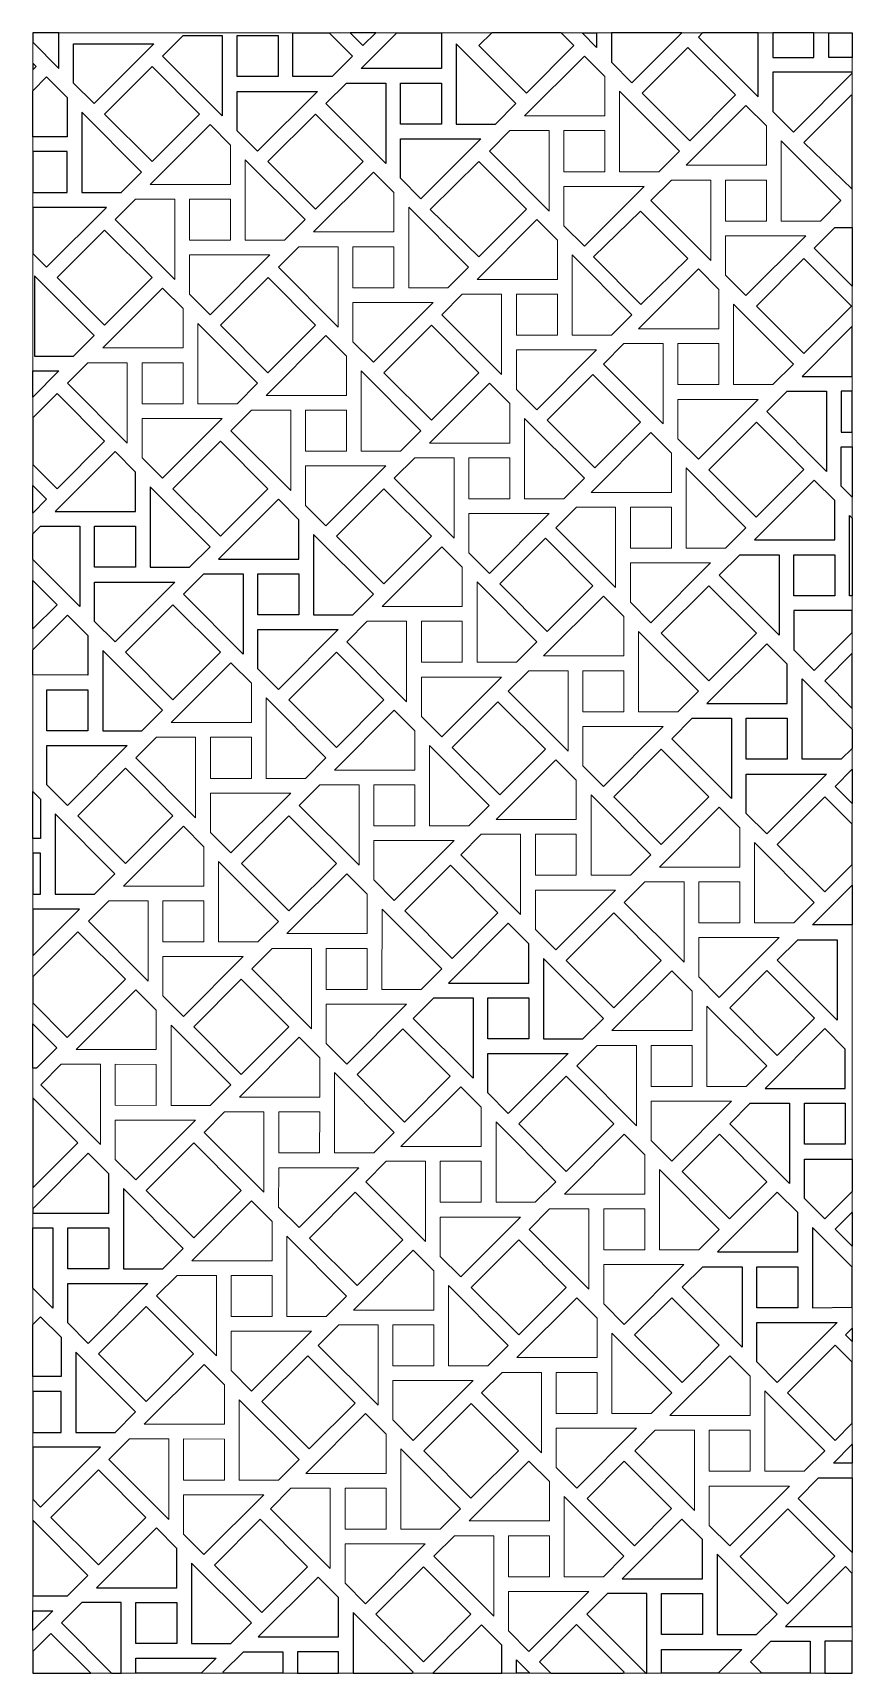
# Model space of a CAD drawing. Header units: centimetres. Extents: x -63 to 37, y -115 to 85.
import ezdxf

# ---------------------------------------------------------------- set-up
doc = ezdxf.new("R2010")
doc.units = ezdxf.units.CM
doc.header["$MEASUREMENT"] = 0
doc.layers.add('layer 1', color=7, linetype='Continuous')

msp = doc.modelspace()

# ---------------------------------------------------------------- linework, layer by layer
at = {"layer": 'layer 1', "color": 30, "lineweight": 9}
msp.add_lwpolyline([(-63.4688, -115.17471), (36.5312, -115.17471), (36.5312, 84.82529), (-63.4688, 84.82529), (-63.4688, -115.17471)], close=True, dxfattribs=at)
at = {"layer": 'layer 1', "color": 7}
for points, knots in [([(-60.28334, 84.82529), (-60.28334, 84.82529), (-60.28335, 80.48633), (-60.28335, 80.48633), (-60.28335, 80.48633), (-60.28335, 80.48633), (-63.4688, 83.67179), (-63.4688, 83.67179), (-63.4688, 83.67179), (-63.4688, 83.67179), (-63.4688, 84.82529), (-63.4688, 84.82529), (-63.4688, 84.82529), (-63.4688, 84.82529), (-60.28334, 84.82529), (-60.28334, 84.82529)], [0, 0, 0, 0, 0.2, 0.2, 0.2, 0.2, 0.4, 0.4, 0.4, 0.4, 0.6, 0.6, 0.6, 0.6, 1, 1, 1, 1]), ([(-40.34186, 74.68916), (-40.34186, 74.68916), (-40.34186, 84.48593), (-40.34186, 84.48593), (-40.34186, 84.48593), (-40.34186, 84.48593), (-45.13891, 84.48593), (-45.13891, 84.48593), (-45.13891, 84.48593), (-45.13891, 84.48593), (-47.63877, 81.98607), (-47.63877, 81.98607), (-47.63877, 81.98607), (-47.63877, 81.98607), (-40.34186, 74.68916), (-40.34186, 74.68916)], [0, 0, 0, 0, 0.2, 0.2, 0.2, 0.2, 0.4, 0.4, 0.4, 0.4, 0.6, 0.6, 0.6, 0.6, 1, 1, 1, 1]), ([(-38.54186, 79.48592), (-38.54186, 79.48592), (-33.54185, 79.48593), (-33.54185, 79.48593), (-33.54185, 79.48593), (-33.54185, 79.48593), (-33.54186, 84.48593), (-33.54186, 84.48593), (-33.54186, 84.48593), (-33.54186, 84.48593), (-38.54186, 84.48593), (-38.54186, 84.48593), (-38.54186, 84.48593), (-38.54186, 84.48593), (-38.54186, 79.48592), (-38.54186, 79.48592)], [0, 0, 0, 0, 0.2, 0.2, 0.2, 0.2, 0.4, 0.4, 0.4, 0.4, 0.6, 0.6, 0.6, 0.6, 1, 1, 1, 1]), ([(-31.74187, 84.82529), (-31.74187, 84.82529), (-31.74186, 79.48592), (-31.74186, 79.48592), (-31.74186, 79.48592), (-31.74186, 79.48592), (-26.94581, 79.48593), (-26.94581, 79.48593), (-26.94581, 79.48593), (-26.94581, 79.48593), (-24.44567, 81.98607), (-24.44567, 81.98607), (-24.44567, 81.98607), (-24.44567, 81.98607), (-27.28489, 84.82529), (-27.28489, 84.82529), (-27.28489, 84.82529), (-27.28489, 84.82529), (-31.74187, 84.82529), (-31.74187, 84.82529)], [0, 0, 0, 0, 0.166666667, 0.166666667, 0.166666667, 0.166666667, 0.333333333, 0.333333333, 0.333333333, 0.333333333, 0.5, 0.5, 0.5, 0.5, 0.666666667, 0.666666667, 0.666666667, 0.666666667, 1, 1, 1, 1]), ([(-24.73929, 84.82528), (-24.73929, 84.82528), (-21.6064, 84.82529), (-21.6064, 84.82529), (-21.6064, 84.82529), (-21.6064, 84.82529), (-23.17285, 83.25884), (-23.17285, 83.25884), (-23.17285, 83.25884), (-23.17285, 83.25884), (-24.73929, 84.82528), (-24.73929, 84.82528)], [0, 0, 0, 0, 0.25, 0.25, 0.25, 0.25, 0.5, 0.5, 0.5, 0.5, 1, 1, 1, 1]), ([(-19.06082, 84.82528), (-19.06082, 84.82528), (-23.39553, 80.49057), (-23.39553, 80.49057), (-23.39553, 80.49057), (-23.39553, 80.49057), (-13.59849, 80.4906), (-13.59849, 80.4906), (-13.59849, 80.4906), (-13.59849, 80.4906), (-13.5985, 84.82529), (-13.5985, 84.82529), (-13.5985, 84.82529), (-13.5985, 84.82529), (-19.06082, 84.82528), (-19.06082, 84.82528)], [0, 0, 0, 0, 0.2, 0.2, 0.2, 0.2, 0.4, 0.4, 0.4, 0.4, 0.6, 0.6, 0.6, 0.6, 1, 1, 1, 1]), ([(-7.46421, 84.82528), (-7.46421, 84.82528), (1.00918, 84.82529), (1.00918, 84.82529), (1.00918, 84.82529), (1.00918, 84.82529), (2.57072, 83.26375), (2.57072, 83.26375), (2.57072, 83.26375), (2.57072, 83.26375), (-3.2295, 77.46353), (-3.2295, 77.46353), (-3.2295, 77.46353), (-3.2295, 77.46353), (-9.02773, 83.26179), (-9.02773, 83.26179), (-9.02773, 83.26179), (-9.02773, 83.26179), (-7.46421, 84.82528), (-7.46421, 84.82528)], [0, 0, 0, 0, 0.166666667, 0.166666667, 0.166666667, 0.166666667, 0.333333333, 0.333333333, 0.333333333, 0.333333333, 0.5, 0.5, 0.5, 0.5, 0.666666667, 0.666666667, 0.666666667, 0.666666667, 1, 1, 1, 1]), ([(3.55477, 84.82529), (3.55477, 84.82529), (5.34216, 83.0379), (5.34216, 83.0379), (5.34216, 83.0379), (5.34216, 83.0379), (5.34217, 84.82529), (5.34217, 84.82529), (5.34217, 84.82529), (5.34217, 84.82529), (3.55477, 84.82529), (3.55477, 84.82529)], [0, 0, 0, 0, 0.25, 0.25, 0.25, 0.25, 0.5, 0.5, 0.5, 0.5, 1, 1, 1, 1]), ([(7.14217, 84.82529), (7.14217, 84.82529), (15.72885, 84.82529), (15.72885, 84.82529), (15.72885, 84.82529), (15.72885, 84.82529), (9.6418, 78.73826), (9.6418, 78.73826), (9.6418, 78.73826), (9.6418, 78.73826), (7.14216, 81.23791), (7.14216, 81.23791), (7.14216, 81.23791), (7.14216, 81.23791), (7.14217, 84.82529), (7.14217, 84.82529)], [0, 0, 0, 0, 0.2, 0.2, 0.2, 0.2, 0.4, 0.4, 0.4, 0.4, 0.6, 0.6, 0.6, 0.6, 1, 1, 1, 1]), ([(18.27445, 84.82528), (18.27445, 84.82528), (25.05862, 84.82529), (25.05862, 84.82529), (25.05862, 84.82529), (25.05862, 84.82529), (25.05862, 77.01565), (25.05862, 77.01565), (25.05862, 77.01565), (25.05862, 77.01565), (17.76171, 84.31256), (17.76171, 84.31256), (17.76171, 84.31256), (17.76171, 84.31256), (18.27445, 84.82528), (18.27445, 84.82528)], [0, 0, 0, 0, 0.2, 0.2, 0.2, 0.2, 0.4, 0.4, 0.4, 0.4, 0.6, 0.6, 0.6, 0.6, 1, 1, 1, 1]), ([(26.85862, 84.82529), (26.85862, 84.82529), (31.85863, 84.82528), (31.85863, 84.82528), (31.85863, 84.82528), (31.85863, 84.82528), (31.85863, 81.81242), (31.85863, 81.81242), (31.85863, 81.81242), (31.85863, 81.81242), (26.85862, 81.81241), (26.85862, 81.81241), (26.85862, 81.81241), (26.85862, 81.81241), (26.85862, 84.82529), (26.85862, 84.82529)], [0, 0, 0, 0, 0.2, 0.2, 0.2, 0.2, 0.4, 0.4, 0.4, 0.4, 0.6, 0.6, 0.6, 0.6, 1, 1, 1, 1]), ([(33.65862, 84.82529), (33.65862, 84.82529), (33.65862, 81.81241), (33.65862, 81.81241), (33.65862, 81.81241), (33.65862, 81.81241), (36.5312, 81.81241), (36.5312, 81.81241), (36.5312, 81.81241), (36.5312, 81.81241), (36.5312, 84.82529), (36.5312, 84.82529), (36.5312, 84.82529), (36.5312, 84.82529), (33.65862, 84.82529), (33.65862, 84.82529)], [0, 0, 0, 0, 0.2, 0.2, 0.2, 0.2, 0.4, 0.4, 0.4, 0.4, 0.6, 0.6, 0.6, 0.6, 1, 1, 1, 1]), ([(-48.68729, 83.48309), (-48.68729, 83.48309), (-58.48334, 83.4831), (-58.48334, 83.4831), (-58.48334, 83.4831), (-58.48334, 83.4831), (-58.48335, 78.68634), (-58.48335, 78.68634), (-58.48335, 78.68634), (-58.48335, 78.68634), (-55.98371, 76.18669), (-55.98371, 76.18669), (-55.98371, 76.18669), (-55.98371, 76.18669), (-48.68729, 83.48309), (-48.68729, 83.48309)], [0, 0, 0, 0, 0.2, 0.2, 0.2, 0.2, 0.4, 0.4, 0.4, 0.4, 0.6, 0.6, 0.6, 0.6, 1, 1, 1, 1]), ([(-11.79848, 73.69059), (-11.79848, 73.69059), (-11.79848, 83.48693), (-11.79848, 83.48693), (-11.79848, 83.48693), (-11.79848, 83.48693), (-4.50229, 76.19074), (-4.50229, 76.19074), (-4.50229, 76.19074), (-4.50229, 76.19074), (-7.00243, 73.6906), (-7.00243, 73.6906), (-7.00243, 73.6906), (-7.00243, 73.6906), (-11.79848, 73.69059), (-11.79848, 73.69059)], [0, 0, 0, 0, 0.2, 0.2, 0.2, 0.2, 0.4, 0.4, 0.4, 0.4, 0.6, 0.6, 0.6, 0.6, 1, 1, 1, 1]), ([(16.48892, 83.03976), (16.48892, 83.03976), (10.9146, 77.46545), (10.9146, 77.46545), (10.9146, 77.46545), (10.9146, 77.46545), (16.71014, 71.66991), (16.71014, 71.66991), (16.71014, 71.66991), (16.71014, 71.66991), (22.28446, 77.24422), (22.28446, 77.24422), (22.28446, 77.24422), (22.28446, 77.24422), (16.48892, 83.03976), (16.48892, 83.03976)], [0, 0, 0, 0, 0.2, 0.2, 0.2, 0.2, 0.4, 0.4, 0.4, 0.4, 0.6, 0.6, 0.6, 0.6, 1, 1, 1, 1]), ([(-63.4688, 80.29809), (-63.4688, 80.29809), (-63.46889, 81.12628), (-63.46889, 81.12628), (-63.46889, 81.12628), (-63.46889, 81.12628), (-63.0548, 80.71218), (-63.0548, 80.71218), (-63.0548, 80.71218), (-63.0548, 80.71218), (-63.4688, 80.29809), (-63.4688, 80.29809)], [0, 0, 0, 0, 0.25, 0.25, 0.25, 0.25, 0.5, 0.5, 0.5, 0.5, 1, 1, 1, 1]), ([(-48.91152, 80.71324), (-48.91152, 80.71324), (-43.1133, 74.91501), (-43.1133, 74.91501), (-43.1133, 74.91501), (-43.1133, 74.91501), (-48.91352, 69.11479), (-48.91352, 69.11479), (-48.91352, 69.11479), (-48.91352, 69.11479), (-54.71175, 74.91305), (-54.71175, 74.91305), (-54.71175, 74.91305), (-54.71175, 74.91305), (-48.91152, 80.71324), (-48.91152, 80.71324)], [0, 0, 0, 0, 0.2, 0.2, 0.2, 0.2, 0.4, 0.4, 0.4, 0.4, 0.6, 0.6, 0.6, 0.6, 1, 1, 1, 1]), ([(36.53119, 80.01241), (36.53119, 80.01241), (36.5312, 79.88891), (36.5312, 79.88891), (36.5312, 79.88891), (36.5312, 79.88891), (29.35826, 72.71601), (29.35826, 72.71601), (29.35826, 72.71601), (29.35826, 72.71601), (26.85862, 75.21566), (26.85862, 75.21566), (26.85862, 75.21566), (26.85862, 75.21566), (26.85863, 80.01242), (26.85863, 80.01242), (26.85863, 80.01242), (26.85863, 80.01242), (36.53119, 80.01241), (36.53119, 80.01241)], [0, 0, 0, 0, 0.166666667, 0.166666667, 0.166666667, 0.166666667, 0.333333333, 0.333333333, 0.333333333, 0.333333333, 0.5, 0.5, 0.5, 0.5, 0.666666667, 0.666666667, 0.666666667, 0.666666667, 1, 1, 1, 1]), ([(-63.4688, 72.14184), (-63.4688, 72.14184), (-59.28251, 72.14186), (-59.28251, 72.14186), (-59.28251, 72.14186), (-59.28251, 72.14186), (-59.2825, 76.93819), (-59.2825, 76.93819), (-59.2825, 76.93819), (-59.2825, 76.93819), (-61.78286, 79.43855), (-61.78286, 79.43855), (-61.78286, 79.43855), (-61.78286, 79.43855), (-63.4688, 77.75256), (-63.4688, 77.75256), (-63.4688, 77.75256), (-63.4688, 77.75256), (-63.4688, 72.14184), (-63.4688, 72.14184)], [0, 0, 0, 0, 0.166666667, 0.166666667, 0.166666667, 0.166666667, 0.333333333, 0.333333333, 0.333333333, 0.333333333, 0.5, 0.5, 0.5, 0.5, 0.666666667, 0.666666667, 0.666666667, 0.666666667, 1, 1, 1, 1]), ([(-20.39848, 68.89383), (-20.39848, 68.89383), (-20.39848, 78.6906), (-20.39848, 78.6906), (-20.39848, 78.6906), (-20.39848, 78.6906), (-25.19553, 78.6906), (-25.19553, 78.6906), (-25.19553, 78.6906), (-25.19553, 78.6906), (-27.69539, 76.19074), (-27.69539, 76.19074), (-27.69539, 76.19074), (-27.69539, 76.19074), (-20.39848, 68.89383), (-20.39848, 68.89383)], [0, 0, 0, 0, 0.2, 0.2, 0.2, 0.2, 0.4, 0.4, 0.4, 0.4, 0.6, 0.6, 0.6, 0.6, 1, 1, 1, 1]), ([(-18.59848, 73.69059), (-18.59848, 73.69059), (-13.59847, 73.6906), (-13.59847, 73.6906), (-13.59847, 73.6906), (-13.59847, 73.6906), (-13.59848, 78.6906), (-13.59848, 78.6906), (-13.59848, 78.6906), (-13.59848, 78.6906), (-18.59848, 78.6906), (-18.59848, 78.6906), (-18.59848, 78.6906), (-18.59848, 78.6906), (-18.59848, 73.69059), (-18.59848, 73.69059)], [0, 0, 0, 0, 0.2, 0.2, 0.2, 0.2, 0.4, 0.4, 0.4, 0.4, 0.6, 0.6, 0.6, 0.6, 1, 1, 1, 1]), ([(-28.7458, 77.68592), (-28.7458, 77.68592), (-38.54185, 77.68593), (-38.54185, 77.68593), (-38.54185, 77.68593), (-38.54185, 77.68593), (-38.54186, 72.88917), (-38.54186, 72.88917), (-38.54186, 72.88917), (-38.54186, 72.88917), (-36.04222, 70.38952), (-36.04222, 70.38952), (-36.04222, 70.38952), (-36.04222, 70.38952), (-28.7458, 77.68592), (-28.7458, 77.68592)], [0, 0, 0, 0, 0.2, 0.2, 0.2, 0.2, 0.4, 0.4, 0.4, 0.4, 0.6, 0.6, 0.6, 0.6, 1, 1, 1, 1]), ([(36.5312, 77.14351), (36.5312, 77.14351), (36.5312, 65.75228), (36.5312, 65.75228), (36.5312, 65.75228), (36.5312, 65.75228), (30.63106, 71.44321), (30.63106, 71.44321), (30.63106, 71.44321), (30.63106, 71.44321), (36.4313, 77.24341), (36.4313, 77.24341), (36.4313, 77.24341), (36.4313, 77.24341), (36.5312, 77.14351), (36.5312, 77.14351)], [0, 0, 0, 0, 0.2, 0.2, 0.2, 0.2, 0.4, 0.4, 0.4, 0.4, 0.6, 0.6, 0.6, 0.6, 1, 1, 1, 1]), ([(-57.4825, 65.34185), (-57.4825, 65.34185), (-57.4825, 75.13819), (-57.4825, 75.13819), (-57.4825, 75.13819), (-57.4825, 75.13819), (-50.18631, 67.842), (-50.18631, 67.842), (-50.18631, 67.842), (-50.18631, 67.842), (-52.68645, 65.34186), (-52.68645, 65.34186), (-52.68645, 65.34186), (-52.68645, 65.34186), (-57.4825, 65.34185), (-57.4825, 65.34185)], [0, 0, 0, 0, 0.2, 0.2, 0.2, 0.2, 0.4, 0.4, 0.4, 0.4, 0.6, 0.6, 0.6, 0.6, 1, 1, 1, 1]), ([(-28.96817, 74.91794), (-28.96817, 74.91794), (-23.17037, 69.12013), (-23.17037, 69.12013), (-23.17037, 69.12013), (-23.17037, 69.12013), (-28.9716, 63.3189), (-28.9716, 63.3189), (-28.9716, 63.3189), (-28.9716, 63.3189), (-34.76942, 69.11671), (-34.76942, 69.11671), (-34.76942, 69.11671), (-34.76942, 69.11671), (-28.96817, 74.91794), (-28.96817, 74.91794)], [0, 0, 0, 0, 0.2, 0.2, 0.2, 0.2, 0.4, 0.4, 0.4, 0.4, 0.6, 0.6, 0.6, 0.6, 1, 1, 1, 1]), ([(-63.4688, 65.34185), (-63.4688, 65.34185), (-63.4688, 70.34193), (-63.4688, 70.34193), (-63.4688, 70.34193), (-63.4688, 70.34193), (-59.2825, 70.34186), (-59.2825, 70.34186), (-59.2825, 70.34186), (-59.2825, 70.34186), (-59.28249, 65.34186), (-59.28249, 65.34186), (-59.28249, 65.34186), (-59.28249, 65.34186), (-63.4688, 65.34185), (-63.4688, 65.34185)], [0, 0, 0, 0, 0.2, 0.2, 0.2, 0.2, 0.4, 0.4, 0.4, 0.4, 0.6, 0.6, 0.6, 0.6, 1, 1, 1, 1]), ([(-8.80242, 71.89059), (-8.80242, 71.89059), (-18.59847, 71.8906), (-18.59847, 71.8906), (-18.59847, 71.8906), (-18.59847, 71.8906), (-18.59848, 67.09384), (-18.59848, 67.09384), (-18.59848, 67.09384), (-18.59848, 67.09384), (-16.09884, 64.59419), (-16.09884, 64.59419), (-16.09884, 64.59419), (-16.09884, 64.59419), (-8.80242, 71.89059), (-8.80242, 71.89059)], [0, 0, 0, 0, 0.2, 0.2, 0.2, 0.2, 0.4, 0.4, 0.4, 0.4, 0.6, 0.6, 0.6, 0.6, 1, 1, 1, 1]), ([(-14.98871, 63.2957), (-14.98871, 63.2957), (-9.02825, 57.5236), (-9.02825, 57.5236), (-9.02825, 57.5236), (-9.02825, 57.5236), (-3.22804, 63.32382), (-3.22804, 63.32382), (-3.22804, 63.32382), (-3.22804, 63.32382), (-9.0258, 69.12159), (-9.0258, 69.12159), (-9.0258, 69.12159), (-9.0258, 69.12159), (-14.98871, 63.2957), (-14.98871, 63.2957)], [0, 0, 0, 0, 0.2, 0.2, 0.2, 0.2, 0.4, 0.4, 0.4, 0.4, 0.6, 0.6, 0.6, 0.6, 1, 1, 1, 1]), ([(-63.4688, 57.9314), (-63.4688, 57.9314), (-63.4688, 63.5418), (-63.4688, 63.5418), (-63.4688, 63.5418), (-63.4688, 63.5418), (-54.48644, 63.54185), (-54.48644, 63.54185), (-54.48644, 63.54185), (-54.48644, 63.54185), (-61.78286, 56.24545), (-61.78286, 56.24545), (-61.78286, 56.24545), (-61.78286, 56.24545), (-63.4688, 57.9314), (-63.4688, 57.9314)], [0, 0, 0, 0, 0.2, 0.2, 0.2, 0.2, 0.4, 0.4, 0.4, 0.4, 0.6, 0.6, 0.6, 0.6, 1, 1, 1, 1]), ([(4.95278, 57.49853), (4.95278, 57.49853), (10.74833, 51.70298), (10.74833, 51.70298), (10.74833, 51.70298), (10.74833, 51.70298), (16.48615, 57.30383), (16.48615, 57.30383), (16.48615, 57.30383), (16.48615, 57.30383), (10.6906, 63.09939), (10.6906, 63.09939), (10.6906, 63.09939), (10.6906, 63.09939), (4.95278, 57.49853), (4.95278, 57.49853)], [0, 0, 0, 0, 0.2, 0.2, 0.2, 0.2, 0.4, 0.4, 0.4, 0.4, 0.6, 0.6, 0.6, 0.6, 1, 1, 1, 1]), ([(-48.91203, 54.97506), (-48.91203, 54.97506), (-54.70982, 60.77285), (-54.70982, 60.77285), (-54.70982, 60.77285), (-54.70982, 60.77285), (-60.50961, 54.97307), (-60.50961, 54.97307), (-60.50961, 54.97307), (-60.50961, 54.97307), (-54.71181, 49.17526), (-54.71181, 49.17526), (-54.71181, 49.17526), (-54.71181, 49.17526), (-48.91203, 54.97506), (-48.91203, 54.97506)], [0, 0, 0, 0, 0.2, 0.2, 0.2, 0.2, 0.4, 0.4, 0.4, 0.4, 0.6, 0.6, 0.6, 0.6, 1, 1, 1, 1]), ([(36.5312, 61.07759), (36.5312, 61.07759), (34.40204, 61.07758), (34.40204, 61.07758), (34.40204, 61.07758), (34.40204, 61.07758), (31.90218, 58.57772), (31.90218, 58.57772), (31.90218, 58.57772), (31.90218, 58.57772), (36.5312, 53.94869), (36.5312, 53.94869), (36.5312, 53.94869), (36.5312, 53.94869), (36.5312, 61.07759), (36.5312, 61.07759)], [0, 0, 0, 0, 0.2, 0.2, 0.2, 0.2, 0.4, 0.4, 0.4, 0.4, 0.6, 0.6, 0.6, 0.6, 1, 1, 1, 1]), ([(30.62943, 57.30489), (30.62943, 57.30489), (36.42765, 51.50666), (36.42765, 51.50666), (36.42765, 51.50666), (36.42765, 51.50666), (30.62743, 45.70644), (30.62743, 45.70644), (30.62743, 45.70644), (30.62743, 45.70644), (24.8292, 51.5047), (24.8292, 51.5047), (24.8292, 51.5047), (24.8292, 51.5047), (30.62943, 57.30489), (30.62943, 57.30489)], [0, 0, 0, 0, 0.2, 0.2, 0.2, 0.2, 0.4, 0.4, 0.4, 0.4, 0.6, 0.6, 0.6, 0.6, 1, 1, 1, 1]), ([(-63.2808, 45.40232), (-63.2808, 45.40232), (-63.2808, 55.19866), (-63.2808, 55.19866), (-63.2808, 55.19866), (-63.2808, 55.19866), (-55.98461, 47.90246), (-55.98461, 47.90246), (-55.98461, 47.90246), (-55.98461, 47.90246), (-58.48475, 45.40233), (-58.48475, 45.40233), (-58.48475, 45.40233), (-58.48475, 45.40233), (-63.2808, 45.40232), (-63.2808, 45.40232)], [0, 0, 0, 0, 0.2, 0.2, 0.2, 0.2, 0.4, 0.4, 0.4, 0.4, 0.6, 0.6, 0.6, 0.6, 1, 1, 1, 1]), ([(-34.77032, 43.37809), (-34.77032, 43.37809), (-28.96869, 49.17975), (-28.96869, 49.17975), (-28.96869, 49.17975), (-28.96869, 49.17975), (-34.76649, 54.97756), (-34.76649, 54.97756), (-34.76649, 54.97756), (-34.76649, 54.97756), (-40.56814, 49.17591), (-40.56814, 49.17591), (-40.56814, 49.17591), (-40.56814, 49.17591), (-34.77032, 43.37809), (-34.77032, 43.37809)], [0, 0, 0, 0, 0.2, 0.2, 0.2, 0.2, 0.4, 0.4, 0.4, 0.4, 0.6, 0.6, 0.6, 0.6, 1, 1, 1, 1]), ([(-14.82541, 49.18081), (-14.82541, 49.18081), (-9.02719, 43.38258), (-9.02719, 43.38258), (-9.02719, 43.38258), (-9.02719, 43.38258), (-14.82741, 37.58236), (-14.82741, 37.58236), (-14.82741, 37.58236), (-14.82741, 37.58236), (-20.62564, 43.38062), (-20.62564, 43.38062), (-20.62564, 43.38062), (-20.62564, 43.38062), (-14.82541, 49.18081), (-14.82541, 49.18081)], [0, 0, 0, 0, 0.2, 0.2, 0.2, 0.2, 0.4, 0.4, 0.4, 0.4, 0.6, 0.6, 0.6, 0.6, 1, 1, 1, 1]), ([(36.5312, 49.06464), (36.5312, 49.06464), (36.5312, 42.93717), (36.5312, 42.93717), (36.5312, 42.93717), (36.5312, 42.93717), (30.40374, 42.93716), (30.40374, 42.93716), (30.40374, 42.93716), (30.40374, 42.93716), (36.5312, 49.06464), (36.5312, 49.06464)], [0, 0, 0, 0, 0.25, 0.25, 0.25, 0.25, 0.5, 0.5, 0.5, 0.5, 1, 1, 1, 1]), ([(-63.46889, 40.41816), (-63.46889, 40.41816), (-60.28474, 43.60232), (-60.28474, 43.60232), (-60.28474, 43.60232), (-60.28474, 43.60232), (-63.4688, 43.60233), (-63.4688, 43.60233), (-63.4688, 43.60233), (-63.4688, 43.60233), (-63.46889, 40.41816), (-63.46889, 40.41816)], [0, 0, 0, 0, 0.25, 0.25, 0.25, 0.25, 0.5, 0.5, 0.5, 0.5, 1, 1, 1, 1]), ([(4.891, 43.1586), (4.891, 43.1586), (-0.68331, 37.58428), (-0.68331, 37.58428), (-0.68331, 37.58428), (-0.68331, 37.58428), (5.11496, 31.78603), (5.11496, 31.78603), (5.11496, 31.78603), (5.11496, 31.78603), (10.68926, 37.36035), (10.68926, 37.36035), (10.68926, 37.36035), (10.68926, 37.36035), (4.891, 43.1586), (4.891, 43.1586)], [0, 0, 0, 0, 0.2, 0.2, 0.2, 0.2, 0.4, 0.4, 0.4, 0.4, 0.6, 0.6, 0.6, 0.6, 1, 1, 1, 1]), ([(-63.46889, 32.19195), (-63.46889, 32.19195), (-63.46889, 37.87256), (-63.46889, 37.87256), (-63.46889, 37.87256), (-63.46889, 37.87256), (-60.50897, 40.83247), (-60.50897, 40.83247), (-60.50897, 40.83247), (-60.50897, 40.83247), (-54.71075, 35.03424), (-54.71075, 35.03424), (-54.71075, 35.03424), (-54.71075, 35.03424), (-60.51097, 29.23402), (-60.51097, 29.23402), (-60.51097, 29.23402), (-60.51097, 29.23402), (-63.46889, 32.19195), (-63.46889, 32.19195)], [0, 0, 0, 0, 0.166666667, 0.166666667, 0.166666667, 0.166666667, 0.333333333, 0.333333333, 0.333333333, 0.333333333, 0.5, 0.5, 0.5, 0.5, 0.666666667, 0.666666667, 0.666666667, 0.666666667, 1, 1, 1, 1]), ([(33.40079, 31.34042), (33.40079, 31.34042), (33.40079, 41.13719), (33.40079, 41.13719), (33.40079, 41.13719), (33.40079, 41.13719), (28.60374, 41.13719), (28.60374, 41.13719), (28.60374, 41.13719), (28.60374, 41.13719), (26.10388, 38.63733), (26.10388, 38.63733), (26.10388, 38.63733), (26.10388, 38.63733), (33.40079, 31.34042), (33.40079, 31.34042)], [0, 0, 0, 0, 0.2, 0.2, 0.2, 0.2, 0.4, 0.4, 0.4, 0.4, 0.6, 0.6, 0.6, 0.6, 1, 1, 1, 1]), ([(36.5312, 41.13719), (36.5312, 41.13719), (36.5312, 36.13718), (36.5312, 36.13718), (36.5312, 36.13718), (36.5312, 36.13718), (35.20079, 36.13718), (35.20079, 36.13718), (35.20079, 36.13718), (35.20079, 36.13718), (35.20079, 41.13719), (35.20079, 41.13719), (35.20079, 41.13719), (35.20079, 41.13719), (36.5312, 41.13719), (36.5312, 41.13719)], [0, 0, 0, 0, 0.2, 0.2, 0.2, 0.2, 0.4, 0.4, 0.4, 0.4, 0.6, 0.6, 0.6, 0.6, 1, 1, 1, 1]), ([(30.63161, 31.56403), (30.63161, 31.56403), (24.83113, 37.3645), (24.83113, 37.3645), (24.83113, 37.3645), (24.83113, 37.3645), (19.02765, 31.56106), (19.02765, 31.56106), (19.02765, 31.56106), (19.02765, 31.56106), (24.82815, 25.76056), (24.82815, 25.76056), (24.82815, 25.76056), (24.82815, 25.76056), (30.63161, 31.56403), (30.63161, 31.56403)], [0, 0, 0, 0, 0.2, 0.2, 0.2, 0.2, 0.4, 0.4, 0.4, 0.4, 0.6, 0.6, 0.6, 0.6, 1, 1, 1, 1]), ([(-40.5692, 23.43828), (-40.5692, 23.43828), (-34.7684, 29.23909), (-34.7684, 29.23909), (-34.7684, 29.23909), (-34.7684, 29.23909), (-40.56605, 35.03674), (-40.56605, 35.03674), (-40.56605, 35.03674), (-40.56605, 35.03674), (-46.36687, 29.23594), (-46.36687, 29.23594), (-46.36687, 29.23594), (-46.36687, 29.23594), (-40.5692, 23.43828), (-40.5692, 23.43828)], [0, 0, 0, 0, 0.2, 0.2, 0.2, 0.2, 0.4, 0.4, 0.4, 0.4, 0.6, 0.6, 0.6, 0.6, 1, 1, 1, 1]), ([(36.5312, 34.33719), (36.5312, 34.33719), (35.2008, 34.33719), (35.2008, 34.33719), (35.2008, 34.33719), (35.2008, 34.33719), (35.20079, 29.54043), (35.20079, 29.54043), (35.20079, 29.54043), (35.20079, 29.54043), (36.5312, 28.21004), (36.5312, 28.21004), (36.5312, 28.21004), (36.5312, 28.21004), (36.5312, 34.33719), (36.5312, 34.33719)], [0, 0, 0, 0, 0.2, 0.2, 0.2, 0.2, 0.4, 0.4, 0.4, 0.4, 0.6, 0.6, 0.6, 0.6, 1, 1, 1, 1]), ([(-60.73466, 26.46474), (-60.73466, 26.46474), (-53.43797, 33.76146), (-53.43797, 33.76146), (-53.43797, 33.76146), (-53.43797, 33.76146), (-50.93761, 31.2611), (-50.93761, 31.2611), (-50.93761, 31.2611), (-50.93761, 31.2611), (-50.93762, 26.46477), (-50.93762, 26.46477), (-50.93762, 26.46477), (-50.93762, 26.46477), (-60.73466, 26.46474), (-60.73466, 26.46474)], [0, 0, 0, 0, 0.2, 0.2, 0.2, 0.2, 0.4, 0.4, 0.4, 0.4, 0.6, 0.6, 0.6, 0.6, 1, 1, 1, 1]), ([(24.6036, 22.99043), (24.6036, 22.99043), (31.90029, 30.28715), (31.90029, 30.28715), (31.90029, 30.28715), (31.90029, 30.28715), (34.40065, 27.78679), (34.40065, 27.78679), (34.40065, 27.78679), (34.40065, 27.78679), (34.40064, 22.99046), (34.40064, 22.99046), (34.40064, 22.99046), (34.40064, 22.99046), (24.6036, 22.99043), (24.6036, 22.99043)], [0, 0, 0, 0, 0.2, 0.2, 0.2, 0.2, 0.4, 0.4, 0.4, 0.4, 0.6, 0.6, 0.6, 0.6, 1, 1, 1, 1]), ([(-63.46889, 26.27609), (-63.46889, 26.27609), (-61.78376, 27.96123), (-61.78376, 27.96123), (-61.78376, 27.96123), (-61.78376, 27.96123), (-63.4688, 29.64634), (-63.4688, 29.64634), (-63.4688, 29.64634), (-63.4688, 29.64634), (-63.46889, 26.27609), (-63.46889, 26.27609)], [0, 0, 0, 0, 0.25, 0.25, 0.25, 0.25, 0.5, 0.5, 0.5, 0.5, 1, 1, 1, 1]), ([(-49.13761, 19.66476), (-49.13761, 19.66476), (-49.13761, 29.4611), (-49.13761, 29.4611), (-49.13761, 29.4611), (-49.13761, 29.4611), (-41.84142, 22.16491), (-41.84142, 22.16491), (-41.84142, 22.16491), (-41.84142, 22.16491), (-44.34156, 19.66477), (-44.34156, 19.66477), (-44.34156, 19.66477), (-44.34156, 19.66477), (-49.13761, 19.66476), (-49.13761, 19.66476)], [0, 0, 0, 0, 0.2, 0.2, 0.2, 0.2, 0.4, 0.4, 0.4, 0.4, 0.6, 0.6, 0.6, 0.6, 1, 1, 1, 1]), ([(-26.42395, 23.44022), (-26.42395, 23.44022), (-20.62371, 29.24042), (-20.62371, 29.24042), (-20.62371, 29.24042), (-20.62371, 29.24042), (-14.82606, 23.44277), (-14.82606, 23.44277), (-14.82606, 23.44277), (-14.82606, 23.44277), (-20.62627, 17.64254), (-20.62627, 17.64254), (-20.62627, 17.64254), (-20.62627, 17.64254), (-26.42395, 23.44022), (-26.42395, 23.44022)], [0, 0, 0, 0, 0.2, 0.2, 0.2, 0.2, 0.4, 0.4, 0.4, 0.4, 0.6, 0.6, 0.6, 0.6, 1, 1, 1, 1]), ([(-40.79231, 20.66958), (-40.79231, 20.66958), (-33.49562, 27.9663), (-33.49562, 27.9663), (-33.49562, 27.9663), (-33.49562, 27.9663), (-30.99527, 25.46595), (-30.99527, 25.46595), (-30.99527, 25.46595), (-30.99527, 25.46595), (-30.99527, 20.66961), (-30.99527, 20.66961), (-30.99527, 20.66961), (-30.99527, 20.66961), (-40.79231, 20.66958), (-40.79231, 20.66958)], [0, 0, 0, 0, 0.2, 0.2, 0.2, 0.2, 0.4, 0.4, 0.4, 0.4, 0.6, 0.6, 0.6, 0.6, 1, 1, 1, 1]), ([(-63.4688, 20.59919), (-63.4688, 20.59919), (-57.73761, 14.868), (-57.73761, 14.868), (-57.73761, 14.868), (-57.73761, 14.868), (-57.73761, 24.66477), (-57.73761, 24.66477), (-57.73761, 24.66477), (-57.73761, 24.66477), (-62.53466, 24.66477), (-62.53466, 24.66477), (-62.53466, 24.66477), (-62.53466, 24.66477), (-63.4688, 23.73066), (-63.4688, 23.73066), (-63.4688, 23.73066), (-63.4688, 23.73066), (-63.4688, 20.59919), (-63.4688, 20.59919)], [0, 0, 0, 0, 0.166666667, 0.166666667, 0.166666667, 0.166666667, 0.333333333, 0.333333333, 0.333333333, 0.333333333, 0.5, 0.5, 0.5, 0.5, 0.666666667, 0.666666667, 0.666666667, 0.666666667, 1, 1, 1, 1]), ([(-55.93761, 19.66476), (-55.93761, 19.66476), (-50.9376, 19.66477), (-50.9376, 19.66477), (-50.9376, 19.66477), (-50.9376, 19.66477), (-50.93761, 24.66477), (-50.93761, 24.66477), (-50.93761, 24.66477), (-50.93761, 24.66477), (-55.93761, 24.66477), (-55.93761, 24.66477), (-55.93761, 24.66477), (-55.93761, 24.66477), (-55.93761, 19.66476), (-55.93761, 19.66476)], [0, 0, 0, 0, 0.2, 0.2, 0.2, 0.2, 0.4, 0.4, 0.4, 0.4, 0.6, 0.6, 0.6, 0.6, 1, 1, 1, 1]), ([(36.53119, 25.65625), (36.53119, 25.65625), (36.20065, 25.98679), (36.20065, 25.98679), (36.20065, 25.98679), (36.20065, 25.98679), (36.20065, 16.19045), (36.20065, 16.19045), (36.20065, 16.19045), (36.20065, 16.19045), (36.5312, 16.19045), (36.5312, 16.19045), (36.5312, 16.19045), (36.5312, 16.19045), (36.53119, 25.65625), (36.53119, 25.65625)], [0, 0, 0, 0, 0.2, 0.2, 0.2, 0.2, 0.4, 0.4, 0.4, 0.4, 0.6, 0.6, 0.6, 0.6, 1, 1, 1, 1]), ([(-29.19526, 13.8696), (-29.19526, 13.8696), (-29.19526, 23.66594), (-29.19526, 23.66594), (-29.19526, 23.66594), (-29.19526, 23.66594), (-21.89907, 16.36974), (-21.89907, 16.36974), (-21.89907, 16.36974), (-21.89907, 16.36974), (-24.39921, 13.86961), (-24.39921, 13.86961), (-24.39921, 13.86961), (-24.39921, 13.86961), (-29.19526, 13.8696), (-29.19526, 13.8696)], [0, 0, 0, 0, 0.2, 0.2, 0.2, 0.2, 0.4, 0.4, 0.4, 0.4, 0.6, 0.6, 0.6, 0.6, 1, 1, 1, 1]), ([(-6.48246, 17.64305), (-6.48246, 17.64305), (-0.6842, 11.84479), (-0.6842, 11.84479), (-0.6842, 11.84479), (-0.6842, 11.84479), (4.88771, 17.41671), (4.88771, 17.41671), (4.88771, 17.41671), (4.88771, 17.41671), (-0.91052, 23.21495), (-0.91052, 23.21495), (-0.91052, 23.21495), (-0.91052, 23.21495), (-6.48246, 17.64305), (-6.48246, 17.64305)], [0, 0, 0, 0, 0.2, 0.2, 0.2, 0.2, 0.4, 0.4, 0.4, 0.4, 0.6, 0.6, 0.6, 0.6, 1, 1, 1, 1]), ([(27.60065, 11.39369), (27.60065, 11.39369), (27.60065, 21.19046), (27.60065, 21.19046), (27.60065, 21.19046), (27.60065, 21.19046), (22.8036, 21.19046), (22.8036, 21.19046), (22.8036, 21.19046), (22.8036, 21.19046), (20.30374, 18.6906), (20.30374, 18.6906), (20.30374, 18.6906), (20.30374, 18.6906), (27.60065, 11.39369), (27.60065, 11.39369)], [0, 0, 0, 0, 0.2, 0.2, 0.2, 0.2, 0.4, 0.4, 0.4, 0.4, 0.6, 0.6, 0.6, 0.6, 1, 1, 1, 1]), ([(29.40065, 16.19045), (29.40065, 16.19045), (34.40066, 16.19046), (34.40066, 16.19046), (34.40066, 16.19046), (34.40066, 16.19046), (34.40065, 21.19046), (34.40065, 21.19046), (34.40065, 21.19046), (34.40065, 21.19046), (29.40065, 21.19046), (29.40065, 21.19046), (29.40065, 21.19046), (29.40065, 21.19046), (29.40065, 16.19045), (29.40065, 16.19045)], [0, 0, 0, 0, 0.2, 0.2, 0.2, 0.2, 0.4, 0.4, 0.4, 0.4, 0.6, 0.6, 0.6, 0.6, 1, 1, 1, 1]), ([(-63.46888, 12.13885), (-63.46888, 12.13885), (-60.51017, 15.09498), (-60.51017, 15.09498), (-60.51017, 15.09498), (-60.51017, 15.09498), (-63.46889, 18.0537), (-63.46889, 18.0537), (-63.46889, 18.0537), (-63.46889, 18.0537), (-63.46888, 12.13885), (-63.46888, 12.13885)], [0, 0, 0, 0, 0.25, 0.25, 0.25, 0.25, 0.5, 0.5, 0.5, 0.5, 1, 1, 1, 1]), ([(-37.79526, 9.07284), (-37.79526, 9.07284), (-37.79526, 18.86961), (-37.79526, 18.86961), (-37.79526, 18.86961), (-37.79526, 18.86961), (-42.58109, 18.86961), (-42.58109, 18.86961), (-42.58109, 18.86961), (-42.58109, 18.86961), (-45.09217, 16.36975), (-45.09217, 16.36975), (-45.09217, 16.36975), (-45.09217, 16.36975), (-37.79526, 9.07284), (-37.79526, 9.07284)], [0, 0, 0, 0, 0.2, 0.2, 0.2, 0.2, 0.4, 0.4, 0.4, 0.4, 0.6, 0.6, 0.6, 0.6, 1, 1, 1, 1]), ([(-35.99526, 13.8696), (-35.99526, 13.8696), (-30.99525, 13.86961), (-30.99525, 13.86961), (-30.99525, 13.86961), (-30.99525, 13.86961), (-30.99526, 18.86961), (-30.99526, 18.86961), (-30.99526, 18.86961), (-30.99526, 18.86961), (-35.99526, 18.86961), (-35.99526, 18.86961), (-35.99526, 18.86961), (-35.99526, 18.86961), (-35.99526, 13.8696), (-35.99526, 13.8696)], [0, 0, 0, 0, 0.2, 0.2, 0.2, 0.2, 0.4, 0.4, 0.4, 0.4, 0.6, 0.6, 0.6, 0.6, 1, 1, 1, 1]), ([(-46.14155, 17.86476), (-46.14155, 17.86476), (-55.9376, 17.86477), (-55.9376, 17.86477), (-55.9376, 17.86477), (-55.9376, 17.86477), (-55.93761, 13.06801), (-55.93761, 13.06801), (-55.93761, 13.06801), (-55.93761, 13.06801), (-53.43797, 10.56836), (-53.43797, 10.56836), (-53.43797, 10.56836), (-53.43797, 10.56836), (-46.14155, 17.86476), (-46.14155, 17.86476)], [0, 0, 0, 0, 0.2, 0.2, 0.2, 0.2, 0.4, 0.4, 0.4, 0.4, 0.6, 0.6, 0.6, 0.6, 1, 1, 1, 1]), ([(19.03099, 17.41777), (19.03099, 17.41777), (24.82921, 11.61954), (24.82921, 11.61954), (24.82921, 11.61954), (24.82921, 11.61954), (19.02899, 5.81932), (19.02899, 5.81932), (19.02899, 5.81932), (19.02899, 5.81932), (13.23076, 11.61758), (13.23076, 11.61758), (13.23076, 11.61758), (13.23076, 11.61758), (19.03099, 17.41777), (19.03099, 17.41777)], [0, 0, 0, 0, 0.2, 0.2, 0.2, 0.2, 0.4, 0.4, 0.4, 0.4, 0.6, 0.6, 0.6, 0.6, 1, 1, 1, 1]), ([(-46.3701, 3.49529), (-46.3701, 3.49529), (-40.56671, 9.29869), (-40.56671, 9.29869), (-40.56671, 9.29869), (-40.56671, 9.29869), (-46.36437, 15.09636), (-46.36437, 15.09636), (-46.36437, 15.09636), (-46.36437, 15.09636), (-52.16523, 9.29549), (-52.16523, 9.29549), (-52.16523, 9.29549), (-52.16523, 9.29549), (-46.3701, 3.49529), (-46.3701, 3.49529)], [0, 0, 0, 0, 0.2, 0.2, 0.2, 0.2, 0.4, 0.4, 0.4, 0.4, 0.6, 0.6, 0.6, 0.6, 1, 1, 1, 1]), ([(36.53119, 14.39045), (36.53119, 14.39045), (36.5312, 11.72493), (36.5312, 11.72493), (36.5312, 11.72493), (36.5312, 11.72493), (31.90029, 7.09405), (31.90029, 7.09405), (31.90029, 7.09405), (31.90029, 7.09405), (29.40065, 9.5937), (29.40065, 9.5937), (29.40065, 9.5937), (29.40065, 9.5937), (29.40066, 14.39046), (29.40066, 14.39046), (29.40066, 14.39046), (29.40066, 14.39046), (36.53119, 14.39045), (36.53119, 14.39045)], [0, 0, 0, 0, 0.166666667, 0.166666667, 0.166666667, 0.166666667, 0.333333333, 0.333333333, 0.333333333, 0.333333333, 0.5, 0.5, 0.5, 0.5, 0.666666667, 0.666666667, 0.666666667, 0.666666667, 1, 1, 1, 1]), ([(-63.4688, 6.52974), (-63.4688, 6.52974), (-56.73778, 6.52686), (-56.73778, 6.52686), (-56.73778, 6.52686), (-56.73778, 6.52686), (-56.73569, 11.32319), (-56.73569, 11.32319), (-56.73569, 11.32319), (-56.73569, 11.32319), (-59.23496, 13.82464), (-59.23496, 13.82464), (-59.23496, 13.82464), (-59.23496, 13.82464), (-63.4688, 9.59449), (-63.4688, 9.59449), (-63.4688, 9.59449), (-63.4688, 9.59449), (-63.4688, 6.52974), (-63.4688, 6.52974)], [0, 0, 0, 0, 0.166666667, 0.166666667, 0.166666667, 0.166666667, 0.333333333, 0.333333333, 0.333333333, 0.333333333, 0.5, 0.5, 0.5, 0.5, 0.666666667, 0.666666667, 0.666666667, 0.666666667, 1, 1, 1, 1]), ([(-26.1992, 12.0696), (-26.1992, 12.0696), (-35.99525, 12.06961), (-35.99525, 12.06961), (-35.99525, 12.06961), (-35.99525, 12.06961), (-35.99526, 7.27285), (-35.99526, 7.27285), (-35.99526, 7.27285), (-35.99526, 7.27285), (-33.49562, 4.7732), (-33.49562, 4.7732), (-33.49562, 4.7732), (-33.49562, 4.7732), (-26.1992, 12.0696), (-26.1992, 12.0696)], [0, 0, 0, 0, 0.2, 0.2, 0.2, 0.2, 0.4, 0.4, 0.4, 0.4, 0.6, 0.6, 0.6, 0.6, 1, 1, 1, 1]), ([(18.8053, 3.05004), (18.8053, 3.05004), (26.10199, 10.34676), (26.10199, 10.34676), (26.10199, 10.34676), (26.10199, 10.34676), (28.60235, 7.8464), (28.60235, 7.8464), (28.60235, 7.8464), (28.60235, 7.8464), (28.60234, 3.05007), (28.60234, 3.05007), (28.60234, 3.05007), (28.60234, 3.05007), (18.8053, 3.05004), (18.8053, 3.05004)], [0, 0, 0, 0, 0.2, 0.2, 0.2, 0.2, 0.4, 0.4, 0.4, 0.4, 0.6, 0.6, 0.6, 0.6, 1, 1, 1, 1]), ([(-54.94073, -0.27393), (-54.94073, -0.27393), (-54.93647, 9.52241), (-54.93647, 9.52241), (-54.93647, 9.52241), (-54.93647, 9.52241), (-47.64345, 2.22305), (-47.64345, 2.22305), (-47.64345, 2.22305), (-47.64345, 2.22305), (-50.14468, -0.27601), (-50.14468, -0.27601), (-50.14468, -0.27601), (-50.14468, -0.27601), (-54.94073, -0.27393), (-54.94073, -0.27393)], [0, 0, 0, 0, 0.2, 0.2, 0.2, 0.2, 0.4, 0.4, 0.4, 0.4, 0.6, 0.6, 0.6, 0.6, 1, 1, 1, 1]), ([(-26.42343, 9.29975), (-26.42343, 9.29975), (-20.62521, 3.50152), (-20.62521, 3.50152), (-20.62521, 3.50152), (-20.62521, 3.50152), (-26.42543, -2.2987), (-26.42543, -2.2987), (-26.42543, -2.2987), (-26.42543, -2.2987), (-32.22366, 3.49956), (-32.22366, 3.49956), (-32.22366, 3.49956), (-32.22366, 3.49956), (-26.42343, 9.29975), (-26.42343, 9.29975)], [0, 0, 0, 0, 0.2, 0.2, 0.2, 0.2, 0.4, 0.4, 0.4, 0.4, 0.6, 0.6, 0.6, 0.6, 1, 1, 1, 1]), ([(36.5312, 9.17934), (36.5312, 9.17934), (36.5312, 2.46315), (36.5312, 2.46315), (36.5312, 2.46315), (36.5312, 2.46315), (33.17309, 5.82124), (33.17309, 5.82124), (33.17309, 5.82124), (33.17309, 5.82124), (36.5312, 9.17934), (36.5312, 9.17934)], [0, 0, 0, 0, 0.25, 0.25, 0.25, 0.25, 0.5, 0.5, 0.5, 0.5, 1, 1, 1, 1]), ([(36.5312, -0.08243), (36.5312, -0.08243), (30.40235, 6.0464), (30.40235, 6.0464), (30.40235, 6.0464), (30.40235, 6.0464), (30.40235, -3.74994), (30.40235, -3.74994), (30.40235, -3.74994), (30.40235, -3.74994), (35.1984, -3.74993), (35.1984, -3.74993), (35.1984, -3.74993), (35.1984, -3.74993), (36.5312, -2.41715), (36.5312, -2.41715), (36.5312, -2.41715), (36.5312, -2.41715), (36.5312, -0.08243), (36.5312, -0.08243)], [0, 0, 0, 0, 0.166666667, 0.166666667, 0.166666667, 0.166666667, 0.333333333, 0.333333333, 0.333333333, 0.333333333, 0.5, 0.5, 0.5, 0.5, 0.666666667, 0.666666667, 0.666666667, 0.666666667, 1, 1, 1, 1]), ([(-61.74072, -0.27098), (-61.74072, -0.27098), (-56.74071, -0.27314), (-56.74071, -0.27314), (-56.74071, -0.27314), (-56.74071, -0.27314), (-56.73855, 4.72686), (-56.73855, 4.72686), (-56.73855, 4.72686), (-56.73855, 4.72686), (-61.73855, 4.72903), (-61.73855, 4.72903), (-61.73855, 4.72903), (-61.73855, 4.72903), (-61.74072, -0.27098), (-61.74072, -0.27098)], [0, 0, 0, 0, 0.2, 0.2, 0.2, 0.2, 0.4, 0.4, 0.4, 0.4, 0.6, 0.6, 0.6, 0.6, 1, 1, 1, 1]), ([(-6.48335, -8.09473), (-6.48335, -8.09473), (-0.91228, -2.52368), (-0.91228, -2.52368), (-0.91228, -2.52368), (-0.91228, -2.52368), (-6.71024, 3.27429), (-6.71024, 3.27429), (-6.71024, 3.27429), (-6.71024, 3.27429), (-12.28133, -2.29678), (-12.28133, -2.29678), (-12.28133, -2.29678), (-12.28133, -2.29678), (-6.48335, -8.09473), (-6.48335, -8.09473)], [0, 0, 0, 0, 0.2, 0.2, 0.2, 0.2, 0.4, 0.4, 0.4, 0.4, 0.6, 0.6, 0.6, 0.6, 1, 1, 1, 1]), ([(21.80235, -8.5467), (21.80235, -8.5467), (21.80235, 1.25007), (21.80235, 1.25007), (21.80235, 1.25007), (21.80235, 1.25007), (17.0053, 1.25007), (17.0053, 1.25007), (17.0053, 1.25007), (17.0053, 1.25007), (14.50544, -1.24979), (14.50544, -1.24979), (14.50544, -1.24979), (14.50544, -1.24979), (21.80235, -8.5467), (21.80235, -8.5467)], [0, 0, 0, 0, 0.2, 0.2, 0.2, 0.2, 0.4, 0.4, 0.4, 0.4, 0.6, 0.6, 0.6, 0.6, 1, 1, 1, 1]), ([(23.60235, -3.74994), (23.60235, -3.74994), (28.60236, -3.74993), (28.60236, -3.74993), (28.60236, -3.74993), (28.60236, -3.74993), (28.60235, 1.25007), (28.60235, 1.25007), (28.60235, 1.25007), (28.60235, 1.25007), (23.60235, 1.25007), (23.60235, 1.25007), (23.60235, 1.25007), (23.60235, 1.25007), (23.60235, -3.74994), (23.60235, -3.74994)], [0, 0, 0, 0, 0.2, 0.2, 0.2, 0.2, 0.4, 0.4, 0.4, 0.4, 0.6, 0.6, 0.6, 0.6, 1, 1, 1, 1]), ([(-51.94545, -2.07523), (-51.94545, -2.07523), (-61.7415, -2.07097), (-61.7415, -2.07097), (-61.7415, -2.07097), (-61.7415, -2.07097), (-61.74359, -6.86773), (-61.74359, -6.86773), (-61.74359, -6.86773), (-61.74359, -6.86773), (-59.24504, -9.36846), (-59.24504, -9.36846), (-59.24504, -9.36846), (-59.24504, -9.36846), (-51.94545, -2.07523), (-51.94545, -2.07523)], [0, 0, 0, 0, 0.2, 0.2, 0.2, 0.2, 0.4, 0.4, 0.4, 0.4, 0.6, 0.6, 0.6, 0.6, 1, 1, 1, 1]), ([(7.43248, -8.32278), (7.43248, -8.32278), (13.23269, -2.52262), (13.23269, -2.52262), (13.23269, -2.52262), (13.23269, -2.52262), (19.03007, -8.32001), (19.03007, -8.32001), (19.03007, -8.32001), (19.03007, -8.32001), (13.22987, -14.12023), (13.22987, -14.12023), (13.22987, -14.12023), (13.22987, -14.12023), (7.43248, -8.32278), (7.43248, -8.32278)], [0, 0, 0, 0, 0.2, 0.2, 0.2, 0.2, 0.4, 0.4, 0.4, 0.4, 0.6, 0.6, 0.6, 0.6, 1, 1, 1, 1]), ([(-52.17691, -16.44272), (-52.17691, -16.44272), (-46.36875, -10.63961), (-46.36875, -10.63961), (-46.36875, -10.63961), (-46.36875, -10.63961), (-52.16716, -4.84122), (-52.16716, -4.84122), (-52.16716, -4.84122), (-52.16716, -4.84122), (-57.97279, -10.64183), (-57.97279, -10.64183), (-57.97279, -10.64183), (-57.97279, -10.64183), (-52.17691, -16.44272), (-52.17691, -16.44272)], [0, 0, 0, 0, 0.2, 0.2, 0.2, 0.2, 0.4, 0.4, 0.4, 0.4, 0.6, 0.6, 0.6, 0.6, 1, 1, 1, 1]), ([(33.39841, -5.54994), (33.39841, -5.54994), (23.60236, -5.54993), (23.60236, -5.54993), (23.60236, -5.54993), (23.60236, -5.54993), (23.60235, -10.34669), (23.60235, -10.34669), (23.60235, -10.34669), (23.60235, -10.34669), (26.10199, -12.84634), (26.10199, -12.84634), (26.10199, -12.84634), (26.10199, -12.84634), (33.39841, -5.54994), (33.39841, -5.54994)], [0, 0, 0, 0, 0.2, 0.2, 0.2, 0.2, 0.4, 0.4, 0.4, 0.4, 0.6, 0.6, 0.6, 0.6, 1, 1, 1, 1]), ([(36.5312, -4.96272), (36.5312, -4.96272), (34.44616, -7.04777), (34.44616, -7.04777), (34.44616, -7.04777), (34.44616, -7.04777), (36.5312, -9.1328), (36.5312, -9.1328), (36.5312, -9.1328), (36.5312, -9.1328), (36.5312, -4.96272), (36.5312, -4.96272)], [0, 0, 0, 0, 0.25, 0.25, 0.25, 0.25, 0.5, 0.5, 0.5, 0.5, 1, 1, 1, 1]), ([(-63.4688, -13.4106), (-63.4688, -13.4106), (-62.54474, -13.41101), (-62.54474, -13.41101), (-62.54474, -13.41101), (-62.54474, -13.41101), (-62.54265, -8.61468), (-62.54265, -8.61468), (-62.54265, -8.61468), (-62.54265, -8.61468), (-63.4688, -7.68763), (-63.4688, -7.68763), (-63.4688, -7.68763), (-63.4688, -7.68763), (-63.4688, -13.4106), (-63.4688, -13.4106)], [0, 0, 0, 0, 0.2, 0.2, 0.2, 0.2, 0.4, 0.4, 0.4, 0.4, 0.6, 0.6, 0.6, 0.6, 1, 1, 1, 1]), ([(33.17338, -8.32054), (33.17338, -8.32054), (36.5312, -11.67836), (36.5312, -11.67836), (36.5312, -11.67836), (36.5312, -11.67836), (36.5312, -16.55756), (36.5312, -16.55756), (36.5312, -16.55756), (36.5312, -16.55756), (33.17137, -19.91739), (33.17137, -19.91739), (33.17137, -19.91739), (33.17137, -19.91739), (27.37395, -14.11996), (27.37395, -14.11996), (27.37395, -14.11996), (27.37395, -14.11996), (33.17338, -8.32054), (33.17338, -8.32054)], [0, 0, 0, 0, 0.166666667, 0.166666667, 0.166666667, 0.166666667, 0.333333333, 0.333333333, 0.333333333, 0.333333333, 0.5, 0.5, 0.5, 0.5, 0.666666667, 0.666666667, 0.666666667, 0.666666667, 1, 1, 1, 1]), ([(-60.74769, -20.2118), (-60.74769, -20.2118), (-60.74343, -10.41546), (-60.74343, -10.41546), (-60.74343, -10.41546), (-60.74343, -10.41546), (-53.45041, -17.71482), (-53.45041, -17.71482), (-53.45041, -17.71482), (-53.45041, -17.71482), (-55.95164, -20.21387), (-55.95164, -20.21387), (-55.95164, -20.21387), (-55.95164, -20.21387), (-60.74769, -20.2118), (-60.74769, -20.2118)], [0, 0, 0, 0, 0.2, 0.2, 0.2, 0.2, 0.4, 0.4, 0.4, 0.4, 0.6, 0.6, 0.6, 0.6, 1, 1, 1, 1]), ([(-38.01684, -16.4357), (-38.01684, -16.4357), (-32.22173, -10.64064), (-32.22173, -10.64064), (-32.22173, -10.64064), (-32.22173, -10.64064), (-26.42335, -16.43902), (-26.42335, -16.43902), (-26.42335, -16.43902), (-26.42335, -16.43902), (-32.22346, -22.23413), (-32.22346, -22.23413), (-32.22346, -22.23413), (-32.22346, -22.23413), (-38.01684, -16.4357), (-38.01684, -16.4357)], [0, 0, 0, 0, 0.2, 0.2, 0.2, 0.2, 0.4, 0.4, 0.4, 0.4, 0.6, 0.6, 0.6, 0.6, 1, 1, 1, 1]), ([(-63.4688, -20.21061), (-63.4688, -20.21061), (-63.4689, -15.2106), (-63.4689, -15.2106), (-63.4689, -15.2106), (-63.4689, -15.2106), (-62.54552, -15.21101), (-62.54552, -15.21101), (-62.54552, -15.21101), (-62.54552, -15.21101), (-62.54768, -20.21101), (-62.54768, -20.21101), (-62.54768, -20.21101), (-62.54768, -20.21101), (-63.4688, -20.21061), (-63.4688, -20.21061)], [0, 0, 0, 0, 0.2, 0.2, 0.2, 0.2, 0.4, 0.4, 0.4, 0.4, 0.6, 0.6, 0.6, 0.6, 1, 1, 1, 1]), ([(-12.50856, -16.66607), (-12.50856, -16.66607), (-18.08093, -22.23845), (-18.08093, -22.23845), (-18.08093, -22.23845), (-18.08093, -22.23845), (-12.28547, -28.03897), (-12.28547, -28.03897), (-12.28547, -28.03897), (-12.28547, -28.03897), (-6.71057, -22.46408), (-6.71057, -22.46408), (-6.71057, -22.46408), (-6.71057, -22.46408), (-12.50856, -16.66607), (-12.50856, -16.66607)], [0, 0, 0, 0, 0.2, 0.2, 0.2, 0.2, 0.4, 0.4, 0.4, 0.4, 0.6, 0.6, 0.6, 0.6, 1, 1, 1, 1]), ([(36.5312, -19.10316), (36.5312, -19.10316), (31.68902, -23.94536), (31.68902, -23.94536), (31.68902, -23.94536), (31.68902, -23.94536), (36.53121, -23.94534), (36.53121, -23.94534), (36.53121, -23.94534), (36.53121, -23.94534), (36.5312, -19.10316), (36.5312, -19.10316)], [0, 0, 0, 0, 0.25, 0.25, 0.25, 0.25, 0.5, 0.5, 0.5, 0.5, 1, 1, 1, 1]), ([(-63.4688, -27.7246), (-63.4688, -27.7246), (-63.4688, -22.01057), (-63.4688, -22.01057), (-63.4688, -22.01057), (-63.4688, -22.01057), (-57.75241, -22.0131), (-57.75241, -22.0131), (-57.75241, -22.0131), (-57.75241, -22.0131), (-63.4688, -27.7246), (-63.4688, -27.7246)], [0, 0, 0, 0, 0.25, 0.25, 0.25, 0.25, 0.5, 0.5, 0.5, 0.5, 1, 1, 1, 1]), ([(-12.73532, -31.03443), (-12.73532, -31.03443), (-5.43863, -23.73771), (-5.43863, -23.73771), (-5.43863, -23.73771), (-5.43863, -23.73771), (-2.93827, -26.23807), (-2.93827, -26.23807), (-2.93827, -26.23807), (-2.93827, -26.23807), (-2.93828, -31.0344), (-2.93828, -31.0344), (-2.93828, -31.0344), (-2.93828, -31.0344), (-12.73532, -31.03443), (-12.73532, -31.03443)], [0, 0, 0, 0, 0.2, 0.2, 0.2, 0.2, 0.4, 0.4, 0.4, 0.4, 0.6, 0.6, 0.6, 0.6, 1, 1, 1, 1]), ([(7.43271, -22.46302), (7.43271, -22.46302), (13.23093, -28.26125), (13.23093, -28.26125), (13.23093, -28.26125), (13.23093, -28.26125), (7.43071, -34.06147), (7.43071, -34.06147), (7.43071, -34.06147), (7.43071, -34.06147), (1.63248, -28.26321), (1.63248, -28.26321), (1.63248, -28.26321), (1.63248, -28.26321), (7.43271, -22.46302), (7.43271, -22.46302)], [0, 0, 0, 0, 0.2, 0.2, 0.2, 0.2, 0.4, 0.4, 0.4, 0.4, 0.6, 0.6, 0.6, 0.6, 1, 1, 1, 1]), ([(-59.2572, -37.65285), (-59.2572, -37.65285), (-63.46888, -33.43752), (-63.46888, -33.43752), (-63.46888, -33.43752), (-63.46888, -33.43752), (-63.4688, -30.26901), (-63.4688, -30.26901), (-63.4688, -30.26901), (-63.4688, -30.26901), (-57.9634, -24.76838), (-57.9634, -24.76838), (-57.9634, -24.76838), (-57.9634, -24.76838), (-52.16752, -30.56932), (-52.16752, -30.56932), (-52.16752, -30.56932), (-52.16752, -30.56932), (-59.2572, -37.65285), (-59.2572, -37.65285)], [0, 0, 0, 0, 0.166666667, 0.166666667, 0.166666667, 0.166666667, 0.333333333, 0.333333333, 0.333333333, 0.333333333, 0.5, 0.5, 0.5, 0.5, 0.666666667, 0.666666667, 0.666666667, 0.666666667, 1, 1, 1, 1]), ([(34.68607, -35.5421), (34.68607, -35.5421), (34.68607, -25.74533), (34.68607, -25.74533), (34.68607, -25.74533), (34.68607, -25.74533), (29.88902, -25.74533), (29.88902, -25.74533), (29.88902, -25.74533), (29.88902, -25.74533), (27.38916, -28.24519), (27.38916, -28.24519), (27.38916, -28.24519), (27.38916, -28.24519), (34.68607, -35.5421), (34.68607, -35.5421)], [0, 0, 0, 0, 0.2, 0.2, 0.2, 0.2, 0.4, 0.4, 0.4, 0.4, 0.6, 0.6, 0.6, 0.6, 1, 1, 1, 1]), ([(-1.13827, -37.83441), (-1.13827, -37.83441), (-1.13827, -28.03807), (-1.13827, -28.03807), (-1.13827, -28.03807), (-1.13827, -28.03807), (6.15792, -35.33426), (6.15792, -35.33426), (6.15792, -35.33426), (6.15792, -35.33426), (3.65778, -37.8344), (3.65778, -37.8344), (3.65778, -37.8344), (3.65778, -37.8344), (-1.13827, -37.83441), (-1.13827, -37.83441)], [0, 0, 0, 0, 0.2, 0.2, 0.2, 0.2, 0.4, 0.4, 0.4, 0.4, 0.6, 0.6, 0.6, 0.6, 1, 1, 1, 1]), ([(26.11638, -29.51798), (26.11638, -29.51798), (21.57481, -34.05955), (21.57481, -34.05955), (21.57481, -34.05955), (21.57481, -34.05955), (27.37307, -39.85779), (27.37307, -39.85779), (27.37307, -39.85779), (27.37307, -39.85779), (31.91462, -35.31625), (31.91462, -35.31625), (31.91462, -35.31625), (31.91462, -35.31625), (26.11638, -29.51798), (26.11638, -29.51798)], [0, 0, 0, 0, 0.2, 0.2, 0.2, 0.2, 0.4, 0.4, 0.4, 0.4, 0.6, 0.6, 0.6, 0.6, 1, 1, 1, 1]), ([(-38.02424, -30.5744), (-38.02424, -30.5744), (-32.22854, -36.37515), (-32.22854, -36.37515), (-32.22854, -36.37515), (-32.22854, -36.37515), (-38.03128, -42.17285), (-38.03128, -42.17285), (-38.03128, -42.17285), (-38.03128, -42.17285), (-43.82699, -36.37207), (-43.82699, -36.37207), (-43.82699, -36.37207), (-43.82699, -36.37207), (-38.02424, -30.5744), (-38.02424, -30.5744)], [0, 0, 0, 0, 0.2, 0.2, 0.2, 0.2, 0.4, 0.4, 0.4, 0.4, 0.6, 0.6, 0.6, 0.6, 1, 1, 1, 1]), ([(-9.73827, -42.63117), (-9.73827, -42.63117), (-9.73827, -32.8344), (-9.73827, -32.8344), (-9.73827, -32.8344), (-9.73827, -32.8344), (-14.53532, -32.8344), (-14.53532, -32.8344), (-14.53532, -32.8344), (-14.53532, -32.8344), (-17.03518, -35.33426), (-17.03518, -35.33426), (-17.03518, -35.33426), (-17.03518, -35.33426), (-9.73827, -42.63117), (-9.73827, -42.63117)], [0, 0, 0, 0, 0.2, 0.2, 0.2, 0.2, 0.4, 0.4, 0.4, 0.4, 0.6, 0.6, 0.6, 0.6, 1, 1, 1, 1]), ([(-7.93827, -37.83441), (-7.93827, -37.83441), (-2.93826, -37.8344), (-2.93826, -37.8344), (-2.93826, -37.8344), (-2.93826, -37.8344), (-2.93827, -32.8344), (-2.93827, -32.8344), (-2.93827, -32.8344), (-2.93827, -32.8344), (-7.93827, -32.8344), (-7.93827, -32.8344), (-7.93827, -32.8344), (-7.93827, -32.8344), (-7.93827, -37.83441), (-7.93827, -37.83441)], [0, 0, 0, 0, 0.2, 0.2, 0.2, 0.2, 0.4, 0.4, 0.4, 0.4, 0.6, 0.6, 0.6, 0.6, 1, 1, 1, 1]), ([(-63.4688, -41.42382), (-63.4688, -41.42382), (-63.03194, -41.42402), (-63.03194, -41.42402), (-63.03194, -41.42402), (-63.03194, -41.42402), (-60.53071, -38.92496), (-60.53071, -38.92496), (-60.53071, -38.92496), (-60.53071, -38.92496), (-63.4688, -35.98422), (-63.4688, -35.98422), (-63.4688, -35.98422), (-63.4688, -35.98422), (-63.4688, -41.42382), (-63.4688, -41.42382)], [0, 0, 0, 0, 0.2, 0.2, 0.2, 0.2, 0.4, 0.4, 0.4, 0.4, 0.6, 0.6, 0.6, 0.6, 1, 1, 1, 1]), ([(-18.09385, -47.97542), (-18.09385, -47.97542), (-23.88718, -42.17708), (-23.88718, -42.17708), (-23.88718, -42.17708), (-23.88718, -42.17708), (-18.31012, -36.60488), (-18.31012, -36.60488), (-18.31012, -36.60488), (-18.31012, -36.60488), (-12.51675, -42.3983), (-12.51675, -42.3983), (-12.51675, -42.3983), (-12.51675, -42.3983), (-18.09385, -47.97542), (-18.09385, -47.97542)], [0, 0, 0, 0, 0.2, 0.2, 0.2, 0.2, 0.4, 0.4, 0.4, 0.4, 0.6, 0.6, 0.6, 0.6, 1, 1, 1, 1]), ([(25.88987, -43.8866), (25.88987, -43.8866), (33.18656, -36.58988), (33.18656, -36.58988), (33.18656, -36.58988), (33.18656, -36.58988), (35.68692, -39.09024), (35.68692, -39.09024), (35.68692, -39.09024), (35.68692, -39.09024), (35.68691, -43.88657), (35.68691, -43.88657), (35.68691, -43.88657), (35.68691, -43.88657), (25.88987, -43.8866), (25.88987, -43.8866)], [0, 0, 0, 0, 0.2, 0.2, 0.2, 0.2, 0.4, 0.4, 0.4, 0.4, 0.6, 0.6, 0.6, 0.6, 1, 1, 1, 1]), ([(1.85779, -39.63441), (1.85779, -39.63441), (-7.93826, -39.6344), (-7.93826, -39.6344), (-7.93826, -39.6344), (-7.93826, -39.6344), (-7.93827, -44.43116), (-7.93827, -44.43116), (-7.93827, -44.43116), (-7.93827, -44.43116), (-5.43863, -46.93081), (-5.43863, -46.93081), (-5.43863, -46.93081), (-5.43863, -46.93081), (1.85779, -39.63441), (1.85779, -39.63441)], [0, 0, 0, 0, 0.2, 0.2, 0.2, 0.2, 0.4, 0.4, 0.4, 0.4, 0.6, 0.6, 0.6, 0.6, 1, 1, 1, 1]), ([(7.42561, -48.1946), (7.42561, -48.1946), (1.63441, -42.40341), (1.63441, -42.40341), (1.63441, -42.40341), (1.63441, -42.40341), (-4.16183, -48.1996), (-4.16183, -48.1996), (-4.16183, -48.1996), (-4.16183, -48.1996), (1.62939, -53.99086), (1.62939, -53.99086), (1.62939, -53.99086), (1.62939, -53.99086), (7.42561, -48.1946), (7.42561, -48.1946)], [0, 0, 0, 0, 0.2, 0.2, 0.2, 0.2, 0.4, 0.4, 0.4, 0.4, 0.6, 0.6, 0.6, 0.6, 1, 1, 1, 1]), ([(-63.4688, -55.99737), (-63.4688, -55.99737), (-63.4688, -45.00967), (-63.4688, -45.00967), (-63.4688, -45.00967), (-63.4688, -45.00967), (-57.97505, -50.50829), (-57.97505, -50.50829), (-57.97505, -50.50829), (-57.97505, -50.50829), (-63.4688, -55.99737), (-63.4688, -55.99737)], [0, 0, 0, 0, 0.25, 0.25, 0.25, 0.25, 0.5, 0.5, 0.5, 0.5, 1, 1, 1, 1]), ([(28.88692, -55.48334), (28.88692, -55.48334), (28.88692, -45.68657), (28.88692, -45.68657), (28.88692, -45.68657), (28.88692, -45.68657), (24.08987, -45.68657), (24.08987, -45.68657), (24.08987, -45.68657), (24.08987, -45.68657), (21.59001, -48.18643), (21.59001, -48.18643), (21.59001, -48.18643), (21.59001, -48.18643), (28.88692, -55.48334), (28.88692, -55.48334)], [0, 0, 0, 0, 0.2, 0.2, 0.2, 0.2, 0.4, 0.4, 0.4, 0.4, 0.6, 0.6, 0.6, 0.6, 1, 1, 1, 1]), ([(30.68692, -50.68658), (30.68692, -50.68658), (35.68693, -50.68657), (35.68693, -50.68657), (35.68693, -50.68657), (35.68693, -50.68657), (35.68692, -45.68657), (35.68692, -45.68657), (35.68692, -45.68657), (35.68692, -45.68657), (30.68692, -45.68657), (30.68692, -45.68657), (30.68692, -45.68657), (30.68692, -45.68657), (30.68692, -50.68658), (30.68692, -50.68658)], [0, 0, 0, 0, 0.2, 0.2, 0.2, 0.2, 0.4, 0.4, 0.4, 0.4, 0.6, 0.6, 0.6, 0.6, 1, 1, 1, 1]), ([(15.77965, -53.99677), (15.77965, -53.99677), (21.57054, -59.78768), (21.57054, -59.78768), (21.57054, -59.78768), (21.57054, -59.78768), (26.10811, -55.25011), (26.10811, -55.25011), (26.10811, -55.25011), (26.10811, -55.25011), (20.31721, -49.4592), (20.31721, -49.4592), (20.31721, -49.4592), (20.31721, -49.4592), (15.77965, -53.99678), (15.77965, -53.99678), (15.77965, -53.99678), (15.77965, -53.99678), (15.77965, -53.99677), (15.77965, -53.99677)], [0, 0, 0, 0, 0.166666667, 0.166666667, 0.166666667, 0.166666667, 0.333333333, 0.333333333, 0.333333333, 0.333333333, 0.5, 0.5, 0.5, 0.5, 0.666666667, 0.666666667, 0.666666667, 0.666666667, 1, 1, 1, 1]), ([(-63.4688, -59.07543), (-63.4688, -59.07543), (-63.46889, -58.54189), (-63.46889, -58.54189), (-63.46889, -58.54189), (-63.46889, -58.54189), (-56.70281, -51.78165), (-56.70281, -51.78165), (-56.70281, -51.78165), (-56.70281, -51.78165), (-54.20354, -54.2831), (-54.20354, -54.2831), (-54.20354, -54.2831), (-54.20354, -54.2831), (-54.20563, -59.07943), (-54.20563, -59.07943), (-54.20563, -59.07943), (-54.20563, -59.07943), (-63.4688, -59.07543), (-63.4688, -59.07543)], [0, 0, 0, 0, 0.166666667, 0.166666667, 0.166666667, 0.166666667, 0.333333333, 0.333333333, 0.333333333, 0.333333333, 0.5, 0.5, 0.5, 0.5, 0.666666667, 0.666666667, 0.666666667, 0.666666667, 1, 1, 1, 1]), ([(-49.63394, -56.30994), (-49.63394, -56.30994), (-43.8312, -50.51227), (-43.8312, -50.51227), (-43.8312, -50.51227), (-43.8312, -50.51227), (-38.03523, -56.31329), (-38.03523, -56.31329), (-38.03523, -56.31329), (-38.03523, -56.31329), (-43.83795, -62.111), (-43.83795, -62.111), (-43.83795, -62.111), (-43.83795, -62.111), (-49.63394, -56.30994), (-49.63394, -56.30994)], [0, 0, 0, 0, 0.2, 0.2, 0.2, 0.2, 0.4, 0.4, 0.4, 0.4, 0.6, 0.6, 0.6, 0.6, 1, 1, 1, 1]), ([(36.5312, -52.48657), (36.5312, -52.48657), (30.68693, -52.48657), (30.68693, -52.48657), (30.68693, -52.48657), (30.68693, -52.48657), (30.68692, -57.28333), (30.68692, -57.28333), (30.68692, -57.28333), (30.68692, -57.28333), (33.18656, -59.78298), (33.18656, -59.78298), (33.18656, -59.78298), (33.18656, -59.78298), (36.5312, -56.43835), (36.5312, -56.43835), (36.5312, -56.43835), (36.5312, -56.43835), (36.5312, -52.48657), (36.5312, -52.48657)], [0, 0, 0, 0, 0.166666667, 0.166666667, 0.166666667, 0.166666667, 0.333333333, 0.333333333, 0.333333333, 0.333333333, 0.5, 0.5, 0.5, 0.5, 0.666666667, 0.666666667, 0.666666667, 0.666666667, 1, 1, 1, 1]), ([(-52.40857, -65.88022), (-52.40857, -65.88022), (-52.40432, -56.08388), (-52.40432, -56.08388), (-52.40432, -56.08388), (-52.40432, -56.08388), (-45.1113, -63.38325), (-45.1113, -63.38325), (-45.1113, -63.38325), (-45.1113, -63.38325), (-47.61252, -65.88229), (-47.61252, -65.88229), (-47.61252, -65.88229), (-47.61252, -65.88229), (-52.40857, -65.88022), (-52.40857, -65.88022)], [0, 0, 0, 0, 0.2, 0.2, 0.2, 0.2, 0.4, 0.4, 0.4, 0.4, 0.6, 0.6, 0.6, 0.6, 1, 1, 1, 1]), ([(-23.89607, -67.91973), (-23.89607, -67.91973), (-18.31105, -62.33471), (-18.31105, -62.33471), (-18.31105, -62.33471), (-18.31105, -62.33471), (-24.11003, -56.5357), (-24.11003, -56.5357), (-24.11003, -56.5357), (-24.11003, -56.5357), (-29.69498, -62.11577), (-29.69498, -62.11577), (-29.69498, -62.11577), (-29.69498, -62.11577), (-23.89607, -67.91973), (-23.89607, -67.91973)], [0, 0, 0, 0, 0.2, 0.2, 0.2, 0.2, 0.4, 0.4, 0.4, 0.4, 0.6, 0.6, 0.6, 0.6, 1, 1, 1, 1]), ([(20.08319, -63.82065), (20.08319, -63.82065), (27.37988, -56.52393), (27.37988, -56.52393), (27.37988, -56.52393), (27.37988, -56.52393), (29.88024, -59.02429), (29.88024, -59.02429), (29.88024, -59.02429), (29.88024, -59.02429), (29.88023, -63.82062), (29.88023, -63.82062), (29.88023, -63.82062), (29.88023, -63.82062), (20.08319, -63.82065), (20.08319, -63.82065)], [0, 0, 0, 0, 0.2, 0.2, 0.2, 0.2, 0.4, 0.4, 0.4, 0.4, 0.6, 0.6, 0.6, 0.6, 1, 1, 1, 1]), ([(36.5312, -63.12969), (36.5312, -63.12969), (36.5312, -58.98395), (36.5312, -58.98395), (36.5312, -58.98395), (36.5312, -58.98395), (34.45836, -61.05678), (34.45836, -61.05678), (34.45836, -61.05678), (34.45836, -61.05678), (36.5312, -63.12969), (36.5312, -63.12969)], [0, 0, 0, 0, 0.25, 0.25, 0.25, 0.25, 0.5, 0.5, 0.5, 0.5, 1, 1, 1, 1]), ([(-63.46889, -68.21286), (-63.46889, -68.21286), (-61.01066, -70.67324), (-61.01066, -70.67324), (-61.01066, -70.67324), (-61.01066, -70.67324), (-61.0064, -60.87647), (-61.0064, -60.87647), (-61.0064, -60.87647), (-61.0064, -60.87647), (-63.46888, -60.8754), (-63.46888, -60.8754), (-63.46888, -60.8754), (-63.46888, -60.8754), (-63.46889, -68.21286), (-63.46889, -68.21286)], [0, 0, 0, 0, 0.2, 0.2, 0.2, 0.2, 0.4, 0.4, 0.4, 0.4, 0.6, 0.6, 0.6, 0.6, 1, 1, 1, 1]), ([(-59.20857, -65.87726), (-59.20857, -65.87726), (-54.20856, -65.87942), (-54.20856, -65.87942), (-54.20856, -65.87942), (-54.20856, -65.87942), (-54.2064, -60.87943), (-54.2064, -60.87943), (-54.2064, -60.87943), (-54.2064, -60.87943), (-59.2064, -60.87725), (-59.2064, -60.87725), (-59.2064, -60.87725), (-59.2064, -60.87725), (-59.20857, -65.87726), (-59.20857, -65.87726)], [0, 0, 0, 0, 0.2, 0.2, 0.2, 0.2, 0.4, 0.4, 0.4, 0.4, 0.6, 0.6, 0.6, 0.6, 1, 1, 1, 1]), ([(36.5312, -70.56571), (36.5312, -70.56571), (31.68024, -70.62063), (31.68024, -70.62063), (31.68024, -70.62063), (31.68024, -70.62063), (31.68024, -60.82429), (31.68024, -60.82429), (31.68024, -60.82429), (31.68024, -60.82429), (36.5312, -65.67523), (36.5312, -65.67523), (36.5312, -65.67523), (36.5312, -65.67523), (36.5312, -70.56571), (36.5312, -70.56571)], [0, 0, 0, 0, 0.2, 0.2, 0.2, 0.2, 0.4, 0.4, 0.4, 0.4, 0.6, 0.6, 0.6, 0.6, 1, 1, 1, 1]), ([(-4.16777, -62.33365), (-4.16777, -62.33365), (1.63045, -68.13188), (1.63045, -68.13188), (1.63045, -68.13188), (1.63045, -68.13188), (-4.16977, -73.9321), (-4.16977, -73.9321), (-4.16977, -73.9321), (-4.16977, -73.9321), (-9.968, -68.13384), (-9.968, -68.13384), (-9.968, -68.13384), (-9.968, -68.13384), (-4.16777, -62.33365), (-4.16777, -62.33365)], [0, 0, 0, 0, 0.2, 0.2, 0.2, 0.2, 0.4, 0.4, 0.4, 0.4, 0.6, 0.6, 0.6, 0.6, 1, 1, 1, 1]), ([(23.08024, -75.41739), (23.08024, -75.41739), (23.08024, -65.62062), (23.08024, -65.62062), (23.08024, -65.62062), (23.08024, -65.62062), (18.28319, -65.62062), (18.28319, -65.62062), (18.28319, -65.62062), (18.28319, -65.62062), (15.78333, -68.12048), (15.78333, -68.12048), (15.78333, -68.12048), (15.78333, -68.12048), (23.08024, -75.41739), (23.08024, -75.41739)], [0, 0, 0, 0, 0.2, 0.2, 0.2, 0.2, 0.4, 0.4, 0.4, 0.4, 0.6, 0.6, 0.6, 0.6, 1, 1, 1, 1]), ([(24.88024, -70.62063), (24.88024, -70.62063), (29.88025, -70.62062), (29.88025, -70.62062), (29.88025, -70.62062), (29.88025, -70.62062), (29.88024, -65.62062), (29.88024, -65.62062), (29.88024, -65.62062), (29.88024, -65.62062), (24.88024, -65.62062), (24.88024, -65.62062), (24.88024, -65.62062), (24.88024, -65.62062), (24.88024, -70.62063), (24.88024, -70.62063)], [0, 0, 0, 0, 0.2, 0.2, 0.2, 0.2, 0.4, 0.4, 0.4, 0.4, 0.6, 0.6, 0.6, 0.6, 1, 1, 1, 1]), ([(-49.4133, -67.68152), (-49.4133, -67.68152), (-59.20935, -67.67725), (-59.20935, -67.67725), (-59.20935, -67.67725), (-59.20935, -67.67725), (-59.21144, -72.47401), (-59.21144, -72.47401), (-59.21144, -72.47401), (-59.21144, -72.47401), (-56.71289, -74.97475), (-56.71289, -74.97475), (-56.71289, -74.97475), (-56.71289, -74.97475), (-49.4133, -67.68152), (-49.4133, -67.68152)], [0, 0, 0, 0, 0.2, 0.2, 0.2, 0.2, 0.4, 0.4, 0.4, 0.4, 0.6, 0.6, 0.6, 0.6, 1, 1, 1, 1]), ([(15.77224, -79.72806), (15.77224, -79.72806), (9.97433, -73.93018), (9.97433, -73.93018), (9.97433, -73.93018), (9.97433, -73.93018), (14.51089, -69.39362), (14.51089, -69.39362), (14.51089, -69.39362), (14.51089, -69.39362), (20.30879, -75.19154), (20.30879, -75.19154), (20.30879, -75.19154), (20.30879, -75.19154), (15.77224, -79.72806), (15.77224, -79.72806)], [0, 0, 0, 0, 0.2, 0.2, 0.2, 0.2, 0.4, 0.4, 0.4, 0.4, 0.6, 0.6, 0.6, 0.6, 1, 1, 1, 1]), ([(-63.46888, -79.01664), (-63.46888, -79.01664), (-60.01344, -79.01814), (-60.01344, -79.01814), (-60.01344, -79.01814), (-60.01344, -79.01814), (-60.01135, -74.22181), (-60.01135, -74.22181), (-60.01135, -74.22181), (-60.01135, -74.22181), (-62.51062, -71.72037), (-62.51062, -71.72037), (-62.51062, -71.72037), (-62.51062, -71.72037), (-63.4688, -72.67774), (-63.4688, -72.67774), (-63.4688, -72.67774), (-63.4688, -72.67774), (-63.46888, -79.01664), (-63.46888, -79.01664)], [0, 0, 0, 0, 0.166666667, 0.166666667, 0.166666667, 0.166666667, 0.333333333, 0.333333333, 0.333333333, 0.333333333, 0.5, 0.5, 0.5, 0.5, 0.666666667, 0.666666667, 0.666666667, 0.666666667, 1, 1, 1, 1]), ([(-49.63873, -70.45127), (-49.63873, -70.45127), (-43.84303, -76.25202), (-43.84303, -76.25202), (-43.84303, -76.25202), (-43.84303, -76.25202), (-49.64577, -82.04972), (-49.64577, -82.04972), (-49.64577, -82.04972), (-49.64577, -82.04972), (-55.44148, -76.24894), (-55.44148, -76.24894), (-55.44148, -76.24894), (-55.44148, -76.24894), (-49.63873, -70.45127), (-49.63873, -70.45127)], [0, 0, 0, 0, 0.2, 0.2, 0.2, 0.2, 0.4, 0.4, 0.4, 0.4, 0.6, 0.6, 0.6, 0.6, 1, 1, 1, 1]), ([(34.6763, -72.42063), (34.6763, -72.42063), (24.88025, -72.42062), (24.88025, -72.42062), (24.88025, -72.42062), (24.88025, -72.42062), (24.88024, -77.21738), (24.88024, -77.21738), (24.88024, -77.21738), (24.88024, -77.21738), (27.37988, -79.71703), (27.37988, -79.71703), (27.37988, -79.71703), (27.37988, -79.71703), (34.6763, -72.42063), (34.6763, -72.42063)], [0, 0, 0, 0, 0.2, 0.2, 0.2, 0.2, 0.4, 0.4, 0.4, 0.4, 0.6, 0.6, 0.6, 0.6, 1, 1, 1, 1]), ([(36.5312, -73.11126), (36.5312, -73.11126), (35.72482, -73.91765), (35.72482, -73.91765), (35.72482, -73.91765), (35.72482, -73.91765), (36.5312, -74.72396), (36.5312, -74.72396), (36.5312, -74.72396), (36.5312, -74.72396), (36.5312, -73.11126), (36.5312, -73.11126)], [0, 0, 0, 0, 0.25, 0.25, 0.25, 0.25, 0.5, 0.5, 0.5, 0.5, 1, 1, 1, 1]), ([(36.5312, -77.2696), (36.5312, -77.2696), (36.5312, -84.70782), (36.5312, -84.70782), (36.5312, -84.70782), (36.5312, -84.70782), (34.45007, -86.78893), (34.45007, -86.78893), (34.45007, -86.78893), (34.45007, -86.78893), (28.65184, -80.99067), (28.65184, -80.99067), (28.65184, -80.99067), (28.65184, -80.99067), (34.45207, -75.19048), (34.45207, -75.19048), (34.45207, -75.19048), (34.45207, -75.19048), (36.5312, -77.2696), (36.5312, -77.2696)], [0, 0, 0, 0, 0.166666667, 0.166666667, 0.166666667, 0.166666667, 0.333333333, 0.333333333, 0.333333333, 0.333333333, 0.5, 0.5, 0.5, 0.5, 0.666666667, 0.666666667, 0.666666667, 0.666666667, 1, 1, 1, 1]), ([(-58.21639, -85.81894), (-58.21639, -85.81894), (-58.21213, -76.0226), (-58.21213, -76.0226), (-58.21213, -76.0226), (-58.21213, -76.0226), (-50.91911, -83.32196), (-50.91911, -83.32196), (-50.91911, -83.32196), (-50.91911, -83.32196), (-53.42034, -85.82101), (-53.42034, -85.82101), (-53.42034, -85.82101), (-53.42034, -85.82101), (-58.21639, -85.81894), (-58.21639, -85.81894)], [0, 0, 0, 0, 0.2, 0.2, 0.2, 0.2, 0.4, 0.4, 0.4, 0.4, 0.6, 0.6, 0.6, 0.6, 1, 1, 1, 1]), ([(-29.72356, -87.83705), (-29.72356, -87.83705), (-24.13632, -82.24981), (-24.13632, -82.24981), (-24.13632, -82.24981), (-24.13632, -82.24981), (-29.9145, -76.47163), (-29.9145, -76.47163), (-29.9145, -76.47163), (-29.9145, -76.47163), (-35.50167, -82.05395), (-35.50167, -82.05395), (-35.50167, -82.05395), (-35.50167, -82.05395), (-29.72356, -87.83705), (-29.72356, -87.83705)], [0, 0, 0, 0, 0.2, 0.2, 0.2, 0.2, 0.4, 0.4, 0.4, 0.4, 0.6, 0.6, 0.6, 0.6, 1, 1, 1, 1]), ([(-63.4688, -85.81665), (-63.4688, -85.81665), (-63.4688, -80.81662), (-63.4688, -80.81662), (-63.4688, -80.81662), (-63.4688, -80.81662), (-60.01422, -80.81814), (-60.01422, -80.81814), (-60.01422, -80.81814), (-60.01422, -80.81814), (-60.01638, -85.81814), (-60.01638, -85.81814), (-60.01638, -85.81814), (-60.01638, -85.81814), (-63.4688, -85.81665), (-63.4688, -85.81665)], [0, 0, 0, 0, 0.2, 0.2, 0.2, 0.2, 0.4, 0.4, 0.4, 0.4, 0.6, 0.6, 0.6, 0.6, 1, 1, 1, 1]), ([(-4.19398, -88.04614), (-4.19398, -88.04614), (-9.96607, -82.27404), (-9.96607, -82.27404), (-9.96607, -82.27404), (-9.96607, -82.27404), (-15.76632, -88.07425), (-15.76632, -88.07425), (-15.76632, -88.07425), (-15.76632, -88.07425), (-9.99418, -93.84637), (-9.99418, -93.84637), (-9.99418, -93.84637), (-9.99418, -93.84637), (-4.19398, -88.04614), (-4.19398, -88.04614)], [0, 0, 0, 0, 0.2, 0.2, 0.2, 0.2, 0.4, 0.4, 0.4, 0.4, 0.6, 0.6, 0.6, 0.6, 1, 1, 1, 1]), ([(-63.4688, -93.96453), (-63.4688, -93.96453), (-63.4688, -87.61664), (-63.4688, -87.61664), (-63.4688, -87.61664), (-63.4688, -87.61664), (-55.22111, -87.62024), (-55.22111, -87.62024), (-55.22111, -87.62024), (-55.22111, -87.62024), (-62.5207, -94.91347), (-62.5207, -94.91347), (-62.5207, -94.91347), (-62.5207, -94.91347), (-63.4688, -93.96453), (-63.4688, -93.96453)], [0, 0, 0, 0, 0.2, 0.2, 0.2, 0.2, 0.4, 0.4, 0.4, 0.4, 0.6, 0.6, 0.6, 0.6, 1, 1, 1, 1]), ([(36.5312, -87.25339), (36.5312, -87.25339), (34.22638, -89.55821), (34.22638, -89.55821), (34.22638, -89.55821), (34.22638, -89.55821), (36.53121, -89.5582), (36.53121, -89.5582), (36.53121, -89.5582), (36.53121, -89.5582), (36.5312, -87.25339), (36.5312, -87.25339)], [0, 0, 0, 0, 0.25, 0.25, 0.25, 0.25, 0.5, 0.5, 0.5, 0.5, 1, 1, 1, 1]), ([(4.17518, -93.87139), (4.17518, -93.87139), (8.71174, -89.33485), (8.71174, -89.33485), (8.71174, -89.33485), (8.71174, -89.33485), (14.48349, -95.1066), (14.48349, -95.1066), (14.48349, -95.1066), (14.48349, -95.1066), (9.94695, -99.64315), (9.94695, -99.64315), (9.94695, -99.64315), (9.94695, -99.64315), (4.17518, -93.87139), (4.17518, -93.87139)], [0, 0, 0, 0, 0.2, 0.2, 0.2, 0.2, 0.4, 0.4, 0.4, 0.4, 0.6, 0.6, 0.6, 0.6, 1, 1, 1, 1]), ([(-61.25195, -96.19032), (-61.25195, -96.19032), (-55.46266, -101.97962), (-55.46266, -101.97962), (-55.46266, -101.97962), (-55.46266, -101.97962), (-49.66148, -96.1784), (-49.66148, -96.1784), (-49.66148, -96.1784), (-49.66148, -96.1784), (-55.44569, -90.38914), (-55.44569, -90.38914), (-55.44569, -90.38914), (-55.44569, -90.38914), (-61.25195, -96.19032), (-61.25195, -96.19032)], [0, 0, 0, 0, 0.2, 0.2, 0.2, 0.2, 0.4, 0.4, 0.4, 0.4, 0.6, 0.6, 0.6, 0.6, 1, 1, 1, 1]), ([(36.5312, -100.46271), (36.5312, -100.46271), (36.5312, -91.35818), (36.5312, -91.35818), (36.5312, -91.35818), (36.5312, -91.35818), (32.42638, -91.35818), (32.42638, -91.35818), (32.42638, -91.35818), (32.42638, -91.35818), (29.92652, -93.85804), (29.92652, -93.85804), (29.92652, -93.85804), (29.92652, -93.85804), (36.5312, -100.46271), (36.5312, -100.46271)], [0, 0, 0, 0, 0.2, 0.2, 0.2, 0.2, 0.4, 0.4, 0.4, 0.4, 0.6, 0.6, 0.6, 0.6, 1, 1, 1, 1]), ([(34.42583, -100.90292), (34.42583, -100.90292), (28.65377, -95.13087), (28.65377, -95.13087), (28.65377, -95.13087), (28.65377, -95.13087), (22.85354, -100.93105), (22.85354, -100.93105), (22.85354, -100.93105), (22.85354, -100.93105), (28.62563, -106.70316), (28.62563, -106.70316), (28.62563, -106.70316), (28.62563, -106.70316), (34.42583, -100.90292), (34.42583, -100.90292)], [0, 0, 0, 0, 0.2, 0.2, 0.2, 0.2, 0.4, 0.4, 0.4, 0.4, 0.6, 0.6, 0.6, 0.6, 1, 1, 1, 1]), ([(-63.4688, -105.75255), (-63.4688, -105.75255), (-63.47279, -96.51506), (-63.47279, -96.51506), (-63.47279, -96.51506), (-63.47279, -96.51506), (-56.73546, -103.25242), (-56.73546, -103.25242), (-56.73546, -103.25242), (-56.73546, -103.25242), (-59.2356, -105.75255), (-59.2356, -105.75255), (-59.2356, -105.75255), (-59.2356, -105.75255), (-63.4688, -105.75255), (-63.4688, -105.75255)], [0, 0, 0, 0, 0.2, 0.2, 0.2, 0.2, 0.4, 0.4, 0.4, 0.4, 0.6, 0.6, 0.6, 0.6, 1, 1, 1, 1]), ([(-55.68721, -104.74975), (-55.68721, -104.74975), (-48.39052, -97.45303), (-48.39052, -97.45303), (-48.39052, -97.45303), (-48.39052, -97.45303), (-45.89016, -99.95339), (-45.89016, -99.95339), (-45.89016, -99.95339), (-45.89016, -99.95339), (-45.89017, -104.74972), (-45.89017, -104.74972), (-45.89017, -104.74972), (-45.89017, -104.74972), (-55.68721, -104.74975), (-55.68721, -104.74975)], [0, 0, 0, 0, 0.2, 0.2, 0.2, 0.2, 0.4, 0.4, 0.4, 0.4, 0.6, 0.6, 0.6, 0.6, 1, 1, 1, 1]), ([(-35.7184, -96.40641), (-35.7184, -96.40641), (-29.93462, -102.19022), (-29.93462, -102.19022), (-29.93462, -102.19022), (-29.93462, -102.19022), (-35.52118, -107.77676), (-35.52118, -107.77676), (-35.52118, -107.77676), (-35.52118, -107.77676), (-41.30739, -101.99055), (-41.30739, -101.99055), (-41.30739, -101.99055), (-41.30739, -101.99055), (-35.7184, -96.40641), (-35.7184, -96.40641)], [0, 0, 0, 0, 0.2, 0.2, 0.2, 0.2, 0.4, 0.4, 0.4, 0.4, 0.6, 0.6, 0.6, 0.6, 1, 1, 1, 1]), ([(8.45959, -103.67612), (8.45959, -103.67612), (15.75628, -96.3794), (15.75628, -96.3794), (15.75628, -96.3794), (15.75628, -96.3794), (18.25664, -98.87976), (18.25664, -98.87976), (18.25664, -98.87976), (18.25664, -98.87976), (18.25663, -103.67609), (18.25663, -103.67609), (18.25663, -103.67609), (18.25663, -103.67609), (8.45959, -103.67612), (8.45959, -103.67612)], [0, 0, 0, 0, 0.2, 0.2, 0.2, 0.2, 0.4, 0.4, 0.4, 0.4, 0.6, 0.6, 0.6, 0.6, 1, 1, 1, 1]), ([(-44.09016, -111.54973), (-44.09016, -111.54973), (-44.09016, -101.75339), (-44.09016, -101.75339), (-44.09016, -101.75339), (-44.09016, -101.75339), (-36.79397, -109.04958), (-36.79397, -109.04958), (-36.79397, -109.04958), (-36.79397, -109.04958), (-39.29411, -111.54972), (-39.29411, -111.54972), (-39.29411, -111.54972), (-39.29411, -111.54972), (-44.09016, -111.54973), (-44.09016, -111.54973)], [0, 0, 0, 0, 0.2, 0.2, 0.2, 0.2, 0.4, 0.4, 0.4, 0.4, 0.6, 0.6, 0.6, 0.6, 1, 1, 1, 1]), ([(20.05664, -110.4761), (20.05664, -110.4761), (20.05664, -100.67976), (20.05664, -100.67976), (20.05664, -100.67976), (20.05664, -100.67976), (27.35283, -107.97596), (27.35283, -107.97596), (27.35283, -107.97596), (27.35283, -107.97596), (24.85269, -110.47609), (24.85269, -110.47609), (24.85269, -110.47609), (24.85269, -110.47609), (20.05664, -110.4761), (20.05664, -110.4761)], [0, 0, 0, 0, 0.2, 0.2, 0.2, 0.2, 0.4, 0.4, 0.4, 0.4, 0.6, 0.6, 0.6, 0.6, 1, 1, 1, 1]), ([(-35.95937, -110.76057), (-35.95937, -110.76057), (-28.66268, -103.46385), (-28.66268, -103.46385), (-28.66268, -103.46385), (-28.66268, -103.46385), (-26.16232, -105.96421), (-26.16232, -105.96421), (-26.16232, -105.96421), (-26.16232, -105.96421), (-26.16233, -110.76054), (-26.16233, -110.76054), (-26.16233, -110.76054), (-26.16233, -110.76054), (-35.95937, -110.76057), (-35.95937, -110.76057)], [0, 0, 0, 0, 0.2, 0.2, 0.2, 0.2, 0.4, 0.4, 0.4, 0.4, 0.6, 0.6, 0.6, 0.6, 1, 1, 1, 1]), ([(-15.79134, -102.18916), (-15.79134, -102.18916), (-9.99312, -107.98739), (-9.99312, -107.98739), (-9.99312, -107.98739), (-9.99312, -107.98739), (-15.79334, -113.78761), (-15.79334, -113.78761), (-15.79334, -113.78761), (-15.79334, -113.78761), (-21.59157, -107.98935), (-21.59157, -107.98935), (-21.59157, -107.98935), (-21.59157, -107.98935), (-15.79134, -102.18916), (-15.79134, -102.18916)], [0, 0, 0, 0, 0.2, 0.2, 0.2, 0.2, 0.4, 0.4, 0.4, 0.4, 0.6, 0.6, 0.6, 0.6, 1, 1, 1, 1]), ([(36.5312, -103.00999), (36.5312, -103.00999), (36.5312, -109.4732), (36.5312, -109.4732), (36.5312, -109.4732), (36.5312, -109.4732), (28.40108, -109.47329), (28.40108, -109.47329), (28.40108, -109.47329), (28.40108, -109.47329), (35.69777, -102.17657), (35.69777, -102.17657), (35.69777, -102.17657), (35.69777, -102.17657), (36.5312, -103.00999), (36.5312, -103.00999)], [0, 0, 0, 0, 0.2, 0.2, 0.2, 0.2, 0.4, 0.4, 0.4, 0.4, 0.6, 0.6, 0.6, 0.6, 1, 1, 1, 1]), ([(11.45664, -115.1747), (11.45664, -115.1747), (11.3585, -115.1747), (11.3585, -115.1747), (11.3585, -115.1747), (11.3585, -115.1747), (4.15973, -107.97595), (4.15973, -107.97595), (4.15973, -107.97595), (4.15973, -107.97595), (6.65959, -105.47609), (6.65959, -105.47609), (6.65959, -105.47609), (6.65959, -105.47609), (11.45664, -105.47609), (11.45664, -105.47609), (11.45664, -105.47609), (11.45664, -105.47609), (11.45664, -115.1747), (11.45664, -115.1747)], [0, 0, 0, 0, 0.166666667, 0.166666667, 0.166666667, 0.166666667, 0.333333333, 0.333333333, 0.333333333, 0.333333333, 0.5, 0.5, 0.5, 0.5, 0.666666667, 0.666666667, 0.666666667, 0.666666667, 1, 1, 1, 1]), ([(13.25664, -110.4761), (13.25664, -110.4761), (18.25665, -110.47609), (18.25665, -110.47609), (18.25665, -110.47609), (18.25665, -110.47609), (18.25664, -105.47609), (18.25664, -105.47609), (18.25664, -105.47609), (18.25664, -105.47609), (13.25664, -105.47609), (13.25664, -105.47609), (13.25664, -105.47609), (13.25664, -105.47609), (13.25664, -110.4761), (13.25664, -110.4761)], [0, 0, 0, 0, 0.2, 0.2, 0.2, 0.2, 0.4, 0.4, 0.4, 0.4, 0.6, 0.6, 0.6, 0.6, 1, 1, 1, 1]), ([(-63.46889, -109.98585), (-63.46889, -109.98585), (-61.03559, -107.55256), (-61.03559, -107.55256), (-61.03559, -107.55256), (-61.03559, -107.55256), (-63.46889, -107.55255), (-63.46889, -107.55255), (-63.46889, -107.55255), (-63.46889, -107.55255), (-63.46889, -109.98585), (-63.46889, -109.98585)], [0, 0, 0, 0, 0.25, 0.25, 0.25, 0.25, 0.5, 0.5, 0.5, 0.5, 1, 1, 1, 1]), ([(-52.69016, -115.17471), (-52.69016, -115.17471), (-53.86192, -115.17471), (-53.86192, -115.17471), (-53.86192, -115.17471), (-53.86192, -115.17471), (-59.98707, -109.04958), (-59.98707, -109.04958), (-59.98707, -109.04958), (-59.98707, -109.04958), (-57.48721, -106.54972), (-57.48721, -106.54972), (-57.48721, -106.54972), (-57.48721, -106.54972), (-52.69016, -106.54972), (-52.69016, -106.54972), (-52.69016, -106.54972), (-52.69016, -106.54972), (-52.69016, -115.17471), (-52.69016, -115.17471)], [0, 0, 0, 0, 0.166666667, 0.166666667, 0.166666667, 0.166666667, 0.333333333, 0.333333333, 0.333333333, 0.333333333, 0.5, 0.5, 0.5, 0.5, 0.666666667, 0.666666667, 0.666666667, 0.666666667, 1, 1, 1, 1]), ([(-50.89016, -111.54973), (-50.89016, -111.54973), (-45.89015, -111.54972), (-45.89015, -111.54972), (-45.89015, -111.54972), (-45.89015, -111.54972), (-45.89016, -106.54972), (-45.89016, -106.54972), (-45.89016, -106.54972), (-45.89016, -106.54972), (-50.89016, -106.54972), (-50.89016, -106.54972), (-50.89016, -106.54972), (-50.89016, -106.54972), (-50.89016, -111.54973), (-50.89016, -111.54973)], [0, 0, 0, 0, 0.2, 0.2, 0.2, 0.2, 0.4, 0.4, 0.4, 0.4, 0.6, 0.6, 0.6, 0.6, 1, 1, 1, 1]), ([(-17.18045, -115.17472), (-17.18045, -115.17472), (-24.36232, -115.1747), (-24.36232, -115.1747), (-24.36232, -115.1747), (-24.36232, -115.1747), (-24.36232, -107.76421), (-24.36232, -107.76421), (-24.36232, -107.76421), (-24.36232, -107.76421), (-17.06613, -115.0604), (-17.06613, -115.0604), (-17.06613, -115.0604), (-17.06613, -115.0604), (-17.18045, -115.17472), (-17.18045, -115.17472)], [0, 0, 0, 0, 0.2, 0.2, 0.2, 0.2, 0.4, 0.4, 0.4, 0.4, 0.6, 0.6, 0.6, 0.6, 1, 1, 1, 1]), ([(-6.21998, -115.17472), (-6.21998, -115.17472), (-14.63487, -115.17472), (-14.63487, -115.17472), (-14.63487, -115.17472), (-14.63487, -115.17472), (-8.72034, -109.26017), (-8.72034, -109.26017), (-8.72034, -109.26017), (-8.72034, -109.26017), (-6.21998, -111.76053), (-6.21998, -111.76053), (-6.21998, -111.76053), (-6.21998, -111.76053), (-6.21998, -115.17472), (-6.21998, -115.17472)], [0, 0, 0, 0, 0.2, 0.2, 0.2, 0.2, 0.4, 0.4, 0.4, 0.4, 0.6, 0.6, 0.6, 0.6, 1, 1, 1, 1]), ([(8.55749, -115.17471), (8.55749, -115.17471), (-0.26021, -115.17471), (-0.26021, -115.17471), (-0.26021, -115.17471), (-0.26021, -115.17471), (-1.64924, -113.78569), (-1.64924, -113.78569), (-1.64924, -113.78569), (-1.64924, -113.78569), (2.88733, -109.24912), (2.88733, -109.24912), (2.88733, -109.24912), (2.88733, -109.24912), (8.68519, -115.04701), (8.68519, -115.04701), (8.68519, -115.04701), (8.68519, -115.04701), (8.55749, -115.17471), (8.55749, -115.17471)], [0, 0, 0, 0, 0.166666667, 0.166666667, 0.166666667, 0.166666667, 0.333333333, 0.333333333, 0.333333333, 0.333333333, 0.5, 0.5, 0.5, 0.5, 0.666666667, 0.666666667, 0.666666667, 0.666666667, 1, 1, 1, 1]), ([(-56.40752, -115.17471), (-56.40752, -115.17471), (-63.4688, -115.17471), (-63.4688, -115.17471), (-63.4688, -115.17471), (-63.4688, -115.17471), (-63.4688, -112.53139), (-63.4688, -112.53139), (-63.4688, -112.53139), (-63.4688, -112.53139), (-61.25982, -110.32241), (-61.25982, -110.32241), (-61.25982, -110.32241), (-61.25982, -110.32241), (-56.40752, -115.17471), (-56.40752, -115.17471)], [0, 0, 0, 0, 0.2, 0.2, 0.2, 0.2, 0.4, 0.4, 0.4, 0.4, 0.6, 0.6, 0.6, 0.6, 1, 1, 1, 1]), ([(31.3981, -115.17471), (31.3981, -115.17471), (31.39813, -111.27326), (31.39813, -111.27326), (31.39813, -111.27326), (31.39813, -111.27326), (26.60108, -111.27326), (26.60108, -111.27326), (26.60108, -111.27326), (26.60108, -111.27326), (24.10122, -113.77312), (24.10122, -113.77312), (24.10122, -113.77312), (24.10122, -113.77312), (25.50282, -115.1747), (25.50282, -115.1747), (25.50282, -115.1747), (25.50282, -115.1747), (31.3981, -115.17471), (31.3981, -115.17471)], [0, 0, 0, 0, 0.166666667, 0.166666667, 0.166666667, 0.166666667, 0.333333333, 0.333333333, 0.333333333, 0.333333333, 0.5, 0.5, 0.5, 0.5, 0.666666667, 0.666666667, 0.666666667, 0.666666667, 1, 1, 1, 1]), ([(36.53121, -111.27326), (36.53121, -111.27326), (36.5312, -115.17471), (36.5312, -115.17471), (36.5312, -115.17471), (36.5312, -115.17471), (33.19813, -115.17471), (33.19813, -115.17471), (33.19813, -115.17471), (33.19813, -115.17471), (33.19813, -111.27326), (33.19813, -111.27326), (33.19813, -111.27326), (33.19813, -111.27326), (36.53121, -111.27326), (36.53121, -111.27326)], [0, 0, 0, 0, 0.2, 0.2, 0.2, 0.2, 0.4, 0.4, 0.4, 0.4, 0.6, 0.6, 0.6, 0.6, 1, 1, 1, 1]), ([(-42.91908, -115.17471), (-42.91908, -115.17471), (-41.0941, -113.34973), (-41.0941, -113.34973), (-41.0941, -113.34973), (-41.0941, -113.34973), (-50.89015, -113.34972), (-50.89015, -113.34972), (-50.89015, -113.34972), (-50.89015, -113.34972), (-50.89015, -115.17472), (-50.89015, -115.17472), (-50.89015, -115.17472), (-50.89015, -115.17472), (-42.91908, -115.17471), (-42.91908, -115.17471)], [0, 0, 0, 0, 0.2, 0.2, 0.2, 0.2, 0.4, 0.4, 0.4, 0.4, 0.6, 0.6, 0.6, 0.6, 1, 1, 1, 1]), ([(-32.96232, -115.17471), (-32.96232, -115.17471), (-32.96232, -112.56054), (-32.96232, -112.56054), (-32.96232, -112.56054), (-32.96232, -112.56054), (-37.75937, -112.56054), (-37.75937, -112.56054), (-37.75937, -112.56054), (-37.75937, -112.56054), (-40.25923, -115.0604), (-40.25923, -115.0604), (-40.25923, -115.0604), (-40.25923, -115.0604), (-40.14491, -115.17471), (-40.14491, -115.17471), (-40.14491, -115.17471), (-40.14491, -115.17471), (-32.96232, -115.17471), (-32.96232, -115.17471)], [0, 0, 0, 0, 0.166666667, 0.166666667, 0.166666667, 0.166666667, 0.333333333, 0.333333333, 0.333333333, 0.333333333, 0.5, 0.5, 0.5, 0.5, 0.666666667, 0.666666667, 0.666666667, 0.666666667, 1, 1, 1, 1]), ([(-26.16231, -115.17471), (-26.16231, -115.17471), (-31.16234, -115.17471), (-31.16234, -115.17471), (-31.16234, -115.17471), (-31.16234, -115.17471), (-31.16232, -112.56054), (-31.16232, -112.56054), (-31.16232, -112.56054), (-31.16232, -112.56054), (-26.16232, -112.56054), (-26.16232, -112.56054), (-26.16232, -112.56054), (-26.16232, -112.56054), (-26.16231, -115.17471), (-26.16231, -115.17471)], [0, 0, 0, 0, 0.2, 0.2, 0.2, 0.2, 0.4, 0.4, 0.4, 0.4, 0.6, 0.6, 0.6, 0.6, 1, 1, 1, 1]), ([(-2.80579, -115.17471), (-2.80579, -115.17471), (-4.41998, -113.56053), (-4.41998, -113.56053), (-4.41998, -113.56053), (-4.41998, -113.56053), (-4.41998, -115.17471), (-4.41998, -115.17471), (-4.41998, -115.17471), (-4.41998, -115.17471), (-2.80579, -115.17471), (-2.80579, -115.17471)], [0, 0, 0, 0, 0.25, 0.25, 0.25, 0.25, 0.5, 0.5, 0.5, 0.5, 1, 1, 1, 1]), ([(20.15408, -115.17471), (20.15408, -115.17471), (23.0527, -112.2761), (23.0527, -112.2761), (23.0527, -112.2761), (23.0527, -112.2761), (13.25665, -112.27609), (13.25665, -112.27609), (13.25665, -112.27609), (13.25665, -112.27609), (13.25665, -115.17471), (13.25665, -115.17471), (13.25665, -115.17471), (13.25665, -115.17471), (20.15408, -115.17471), (20.15408, -115.17471)], [0, 0, 0, 0, 0.2, 0.2, 0.2, 0.2, 0.4, 0.4, 0.4, 0.4, 0.6, 0.6, 0.6, 0.6, 1, 1, 1, 1])]:
    msp.add_open_spline(points, degree=3, knots=knots, dxfattribs=at)
at = {"layer": 'layer 1', "color": 250, "lineweight": 9}
for points, knots in [([(-60.28334, 84.82529), (-60.28334, 84.82529), (-60.28335, 80.48633), (-60.28335, 80.48633), (-60.28335, 80.48633), (-60.28335, 80.48633), (-63.4688, 83.67179), (-63.4688, 83.67179), (-63.4688, 83.67179), (-63.4688, 83.67179), (-63.4688, 84.82529), (-63.4688, 84.82529), (-63.4688, 84.82529), (-63.4688, 84.82529), (-60.28334, 84.82529), (-60.28334, 84.82529)], [0, 0, 0, 0, 0.2, 0.2, 0.2, 0.2, 0.4, 0.4, 0.4, 0.4, 0.6, 0.6, 0.6, 0.6, 1, 1, 1, 1]), ([(-40.34186, 74.68916), (-40.34186, 74.68916), (-40.34186, 84.48593), (-40.34186, 84.48593), (-40.34186, 84.48593), (-40.34186, 84.48593), (-45.13891, 84.48593), (-45.13891, 84.48593), (-45.13891, 84.48593), (-45.13891, 84.48593), (-47.63877, 81.98607), (-47.63877, 81.98607), (-47.63877, 81.98607), (-47.63877, 81.98607), (-40.34186, 74.68916), (-40.34186, 74.68916)], [0, 0, 0, 0, 0.2, 0.2, 0.2, 0.2, 0.4, 0.4, 0.4, 0.4, 0.6, 0.6, 0.6, 0.6, 1, 1, 1, 1]), ([(-38.54186, 79.48592), (-38.54186, 79.48592), (-33.54185, 79.48593), (-33.54185, 79.48593), (-33.54185, 79.48593), (-33.54185, 79.48593), (-33.54186, 84.48593), (-33.54186, 84.48593), (-33.54186, 84.48593), (-33.54186, 84.48593), (-38.54186, 84.48593), (-38.54186, 84.48593), (-38.54186, 84.48593), (-38.54186, 84.48593), (-38.54186, 79.48592), (-38.54186, 79.48592)], [0, 0, 0, 0, 0.2, 0.2, 0.2, 0.2, 0.4, 0.4, 0.4, 0.4, 0.6, 0.6, 0.6, 0.6, 1, 1, 1, 1]), ([(-31.74187, 84.82529), (-31.74187, 84.82529), (-31.74186, 79.48592), (-31.74186, 79.48592), (-31.74186, 79.48592), (-31.74186, 79.48592), (-26.94581, 79.48593), (-26.94581, 79.48593), (-26.94581, 79.48593), (-26.94581, 79.48593), (-24.44567, 81.98607), (-24.44567, 81.98607), (-24.44567, 81.98607), (-24.44567, 81.98607), (-27.28489, 84.82529), (-27.28489, 84.82529), (-27.28489, 84.82529), (-27.28489, 84.82529), (-31.74187, 84.82529), (-31.74187, 84.82529)], [0, 0, 0, 0, 0.166666667, 0.166666667, 0.166666667, 0.166666667, 0.333333333, 0.333333333, 0.333333333, 0.333333333, 0.5, 0.5, 0.5, 0.5, 0.666666667, 0.666666667, 0.666666667, 0.666666667, 1, 1, 1, 1]), ([(-24.73929, 84.82528), (-24.73929, 84.82528), (-21.6064, 84.82529), (-21.6064, 84.82529), (-21.6064, 84.82529), (-21.6064, 84.82529), (-23.17285, 83.25884), (-23.17285, 83.25884), (-23.17285, 83.25884), (-23.17285, 83.25884), (-24.73929, 84.82528), (-24.73929, 84.82528)], [0, 0, 0, 0, 0.25, 0.25, 0.25, 0.25, 0.5, 0.5, 0.5, 0.5, 1, 1, 1, 1]), ([(-19.06082, 84.82528), (-19.06082, 84.82528), (-23.39553, 80.49057), (-23.39553, 80.49057), (-23.39553, 80.49057), (-23.39553, 80.49057), (-13.59849, 80.4906), (-13.59849, 80.4906), (-13.59849, 80.4906), (-13.59849, 80.4906), (-13.5985, 84.82529), (-13.5985, 84.82529), (-13.5985, 84.82529), (-13.5985, 84.82529), (-19.06082, 84.82528), (-19.06082, 84.82528)], [0, 0, 0, 0, 0.2, 0.2, 0.2, 0.2, 0.4, 0.4, 0.4, 0.4, 0.6, 0.6, 0.6, 0.6, 1, 1, 1, 1]), ([(-7.46421, 84.82528), (-7.46421, 84.82528), (1.00918, 84.82529), (1.00918, 84.82529), (1.00918, 84.82529), (1.00918, 84.82529), (2.57072, 83.26375), (2.57072, 83.26375), (2.57072, 83.26375), (2.57072, 83.26375), (-3.2295, 77.46353), (-3.2295, 77.46353), (-3.2295, 77.46353), (-3.2295, 77.46353), (-9.02773, 83.26179), (-9.02773, 83.26179), (-9.02773, 83.26179), (-9.02773, 83.26179), (-7.46421, 84.82528), (-7.46421, 84.82528)], [0, 0, 0, 0, 0.166666667, 0.166666667, 0.166666667, 0.166666667, 0.333333333, 0.333333333, 0.333333333, 0.333333333, 0.5, 0.5, 0.5, 0.5, 0.666666667, 0.666666667, 0.666666667, 0.666666667, 1, 1, 1, 1]), ([(3.55477, 84.82529), (3.55477, 84.82529), (5.34216, 83.0379), (5.34216, 83.0379), (5.34216, 83.0379), (5.34216, 83.0379), (5.34217, 84.82529), (5.34217, 84.82529), (5.34217, 84.82529), (5.34217, 84.82529), (3.55477, 84.82529), (3.55477, 84.82529)], [0, 0, 0, 0, 0.25, 0.25, 0.25, 0.25, 0.5, 0.5, 0.5, 0.5, 1, 1, 1, 1]), ([(7.14217, 84.82529), (7.14217, 84.82529), (15.72885, 84.82529), (15.72885, 84.82529), (15.72885, 84.82529), (15.72885, 84.82529), (9.6418, 78.73826), (9.6418, 78.73826), (9.6418, 78.73826), (9.6418, 78.73826), (7.14216, 81.23791), (7.14216, 81.23791), (7.14216, 81.23791), (7.14216, 81.23791), (7.14217, 84.82529), (7.14217, 84.82529)], [0, 0, 0, 0, 0.2, 0.2, 0.2, 0.2, 0.4, 0.4, 0.4, 0.4, 0.6, 0.6, 0.6, 0.6, 1, 1, 1, 1]), ([(18.27445, 84.82528), (18.27445, 84.82528), (25.05862, 84.82529), (25.05862, 84.82529), (25.05862, 84.82529), (25.05862, 84.82529), (25.05862, 77.01565), (25.05862, 77.01565), (25.05862, 77.01565), (25.05862, 77.01565), (17.76171, 84.31256), (17.76171, 84.31256), (17.76171, 84.31256), (17.76171, 84.31256), (18.27445, 84.82528), (18.27445, 84.82528)], [0, 0, 0, 0, 0.2, 0.2, 0.2, 0.2, 0.4, 0.4, 0.4, 0.4, 0.6, 0.6, 0.6, 0.6, 1, 1, 1, 1]), ([(26.85862, 84.82529), (26.85862, 84.82529), (31.85863, 84.82528), (31.85863, 84.82528), (31.85863, 84.82528), (31.85863, 84.82528), (31.85863, 81.81242), (31.85863, 81.81242), (31.85863, 81.81242), (31.85863, 81.81242), (26.85862, 81.81241), (26.85862, 81.81241), (26.85862, 81.81241), (26.85862, 81.81241), (26.85862, 84.82529), (26.85862, 84.82529)], [0, 0, 0, 0, 0.2, 0.2, 0.2, 0.2, 0.4, 0.4, 0.4, 0.4, 0.6, 0.6, 0.6, 0.6, 1, 1, 1, 1]), ([(33.65862, 84.82529), (33.65862, 84.82529), (33.65862, 81.81241), (33.65862, 81.81241), (33.65862, 81.81241), (33.65862, 81.81241), (36.5312, 81.81241), (36.5312, 81.81241), (36.5312, 81.81241), (36.5312, 81.81241), (36.5312, 84.82529), (36.5312, 84.82529), (36.5312, 84.82529), (36.5312, 84.82529), (33.65862, 84.82529), (33.65862, 84.82529)], [0, 0, 0, 0, 0.2, 0.2, 0.2, 0.2, 0.4, 0.4, 0.4, 0.4, 0.6, 0.6, 0.6, 0.6, 1, 1, 1, 1]), ([(-48.68729, 83.48309), (-48.68729, 83.48309), (-58.48334, 83.4831), (-58.48334, 83.4831), (-58.48334, 83.4831), (-58.48334, 83.4831), (-58.48335, 78.68634), (-58.48335, 78.68634), (-58.48335, 78.68634), (-58.48335, 78.68634), (-55.98371, 76.18669), (-55.98371, 76.18669), (-55.98371, 76.18669), (-55.98371, 76.18669), (-48.68729, 83.48309), (-48.68729, 83.48309)], [0, 0, 0, 0, 0.2, 0.2, 0.2, 0.2, 0.4, 0.4, 0.4, 0.4, 0.6, 0.6, 0.6, 0.6, 1, 1, 1, 1]), ([(-11.79848, 73.69059), (-11.79848, 73.69059), (-11.79848, 83.48693), (-11.79848, 83.48693), (-11.79848, 83.48693), (-11.79848, 83.48693), (-4.50229, 76.19074), (-4.50229, 76.19074), (-4.50229, 76.19074), (-4.50229, 76.19074), (-7.00243, 73.6906), (-7.00243, 73.6906), (-7.00243, 73.6906), (-7.00243, 73.6906), (-11.79848, 73.69059), (-11.79848, 73.69059)], [0, 0, 0, 0, 0.2, 0.2, 0.2, 0.2, 0.4, 0.4, 0.4, 0.4, 0.6, 0.6, 0.6, 0.6, 1, 1, 1, 1]), ([(16.48892, 83.03976), (16.48892, 83.03976), (10.9146, 77.46545), (10.9146, 77.46545), (10.9146, 77.46545), (10.9146, 77.46545), (16.71014, 71.66991), (16.71014, 71.66991), (16.71014, 71.66991), (16.71014, 71.66991), (22.28446, 77.24422), (22.28446, 77.24422), (22.28446, 77.24422), (22.28446, 77.24422), (16.48892, 83.03976), (16.48892, 83.03976)], [0, 0, 0, 0, 0.2, 0.2, 0.2, 0.2, 0.4, 0.4, 0.4, 0.4, 0.6, 0.6, 0.6, 0.6, 1, 1, 1, 1]), ([(-63.4688, 80.29809), (-63.4688, 80.29809), (-63.46889, 81.12628), (-63.46889, 81.12628), (-63.46889, 81.12628), (-63.46889, 81.12628), (-63.0548, 80.71218), (-63.0548, 80.71218), (-63.0548, 80.71218), (-63.0548, 80.71218), (-63.4688, 80.29809), (-63.4688, 80.29809)], [0, 0, 0, 0, 0.25, 0.25, 0.25, 0.25, 0.5, 0.5, 0.5, 0.5, 1, 1, 1, 1]), ([(-48.91152, 80.71324), (-48.91152, 80.71324), (-43.1133, 74.91501), (-43.1133, 74.91501), (-43.1133, 74.91501), (-43.1133, 74.91501), (-48.91352, 69.11479), (-48.91352, 69.11479), (-48.91352, 69.11479), (-48.91352, 69.11479), (-54.71175, 74.91305), (-54.71175, 74.91305), (-54.71175, 74.91305), (-54.71175, 74.91305), (-48.91152, 80.71324), (-48.91152, 80.71324)], [0, 0, 0, 0, 0.2, 0.2, 0.2, 0.2, 0.4, 0.4, 0.4, 0.4, 0.6, 0.6, 0.6, 0.6, 1, 1, 1, 1]), ([(36.53119, 80.01241), (36.53119, 80.01241), (36.5312, 79.88891), (36.5312, 79.88891), (36.5312, 79.88891), (36.5312, 79.88891), (29.35826, 72.71601), (29.35826, 72.71601), (29.35826, 72.71601), (29.35826, 72.71601), (26.85862, 75.21566), (26.85862, 75.21566), (26.85862, 75.21566), (26.85862, 75.21566), (26.85863, 80.01242), (26.85863, 80.01242), (26.85863, 80.01242), (26.85863, 80.01242), (36.53119, 80.01241), (36.53119, 80.01241)], [0, 0, 0, 0, 0.166666667, 0.166666667, 0.166666667, 0.166666667, 0.333333333, 0.333333333, 0.333333333, 0.333333333, 0.5, 0.5, 0.5, 0.5, 0.666666667, 0.666666667, 0.666666667, 0.666666667, 1, 1, 1, 1]), ([(-63.4688, 72.14184), (-63.4688, 72.14184), (-59.28251, 72.14186), (-59.28251, 72.14186), (-59.28251, 72.14186), (-59.28251, 72.14186), (-59.2825, 76.93819), (-59.2825, 76.93819), (-59.2825, 76.93819), (-59.2825, 76.93819), (-61.78286, 79.43855), (-61.78286, 79.43855), (-61.78286, 79.43855), (-61.78286, 79.43855), (-63.4688, 77.75256), (-63.4688, 77.75256), (-63.4688, 77.75256), (-63.4688, 77.75256), (-63.4688, 72.14184), (-63.4688, 72.14184)], [0, 0, 0, 0, 0.166666667, 0.166666667, 0.166666667, 0.166666667, 0.333333333, 0.333333333, 0.333333333, 0.333333333, 0.5, 0.5, 0.5, 0.5, 0.666666667, 0.666666667, 0.666666667, 0.666666667, 1, 1, 1, 1]), ([(-20.39848, 68.89383), (-20.39848, 68.89383), (-20.39848, 78.6906), (-20.39848, 78.6906), (-20.39848, 78.6906), (-20.39848, 78.6906), (-25.19553, 78.6906), (-25.19553, 78.6906), (-25.19553, 78.6906), (-25.19553, 78.6906), (-27.69539, 76.19074), (-27.69539, 76.19074), (-27.69539, 76.19074), (-27.69539, 76.19074), (-20.39848, 68.89383), (-20.39848, 68.89383)], [0, 0, 0, 0, 0.2, 0.2, 0.2, 0.2, 0.4, 0.4, 0.4, 0.4, 0.6, 0.6, 0.6, 0.6, 1, 1, 1, 1]), ([(-18.59848, 73.69059), (-18.59848, 73.69059), (-13.59847, 73.6906), (-13.59847, 73.6906), (-13.59847, 73.6906), (-13.59847, 73.6906), (-13.59848, 78.6906), (-13.59848, 78.6906), (-13.59848, 78.6906), (-13.59848, 78.6906), (-18.59848, 78.6906), (-18.59848, 78.6906), (-18.59848, 78.6906), (-18.59848, 78.6906), (-18.59848, 73.69059), (-18.59848, 73.69059)], [0, 0, 0, 0, 0.2, 0.2, 0.2, 0.2, 0.4, 0.4, 0.4, 0.4, 0.6, 0.6, 0.6, 0.6, 1, 1, 1, 1]), ([(-28.7458, 77.68592), (-28.7458, 77.68592), (-38.54185, 77.68593), (-38.54185, 77.68593), (-38.54185, 77.68593), (-38.54185, 77.68593), (-38.54186, 72.88917), (-38.54186, 72.88917), (-38.54186, 72.88917), (-38.54186, 72.88917), (-36.04222, 70.38952), (-36.04222, 70.38952), (-36.04222, 70.38952), (-36.04222, 70.38952), (-28.7458, 77.68592), (-28.7458, 77.68592)], [0, 0, 0, 0, 0.2, 0.2, 0.2, 0.2, 0.4, 0.4, 0.4, 0.4, 0.6, 0.6, 0.6, 0.6, 1, 1, 1, 1]), ([(36.5312, 77.14351), (36.5312, 77.14351), (36.5312, 65.75228), (36.5312, 65.75228), (36.5312, 65.75228), (36.5312, 65.75228), (30.63106, 71.44321), (30.63106, 71.44321), (30.63106, 71.44321), (30.63106, 71.44321), (36.4313, 77.24341), (36.4313, 77.24341), (36.4313, 77.24341), (36.4313, 77.24341), (36.5312, 77.14351), (36.5312, 77.14351)], [0, 0, 0, 0, 0.2, 0.2, 0.2, 0.2, 0.4, 0.4, 0.4, 0.4, 0.6, 0.6, 0.6, 0.6, 1, 1, 1, 1]), ([(-57.4825, 65.34185), (-57.4825, 65.34185), (-57.4825, 75.13819), (-57.4825, 75.13819), (-57.4825, 75.13819), (-57.4825, 75.13819), (-50.18631, 67.842), (-50.18631, 67.842), (-50.18631, 67.842), (-50.18631, 67.842), (-52.68645, 65.34186), (-52.68645, 65.34186), (-52.68645, 65.34186), (-52.68645, 65.34186), (-57.4825, 65.34185), (-57.4825, 65.34185)], [0, 0, 0, 0, 0.2, 0.2, 0.2, 0.2, 0.4, 0.4, 0.4, 0.4, 0.6, 0.6, 0.6, 0.6, 1, 1, 1, 1]), ([(-28.96817, 74.91794), (-28.96817, 74.91794), (-23.17037, 69.12013), (-23.17037, 69.12013), (-23.17037, 69.12013), (-23.17037, 69.12013), (-28.9716, 63.3189), (-28.9716, 63.3189), (-28.9716, 63.3189), (-28.9716, 63.3189), (-34.76942, 69.11671), (-34.76942, 69.11671), (-34.76942, 69.11671), (-34.76942, 69.11671), (-28.96817, 74.91794), (-28.96817, 74.91794)], [0, 0, 0, 0, 0.2, 0.2, 0.2, 0.2, 0.4, 0.4, 0.4, 0.4, 0.6, 0.6, 0.6, 0.6, 1, 1, 1, 1]), ([(-63.4688, 65.34185), (-63.4688, 65.34185), (-63.4688, 70.34193), (-63.4688, 70.34193), (-63.4688, 70.34193), (-63.4688, 70.34193), (-59.2825, 70.34186), (-59.2825, 70.34186), (-59.2825, 70.34186), (-59.2825, 70.34186), (-59.28249, 65.34186), (-59.28249, 65.34186), (-59.28249, 65.34186), (-59.28249, 65.34186), (-63.4688, 65.34185), (-63.4688, 65.34185)], [0, 0, 0, 0, 0.2, 0.2, 0.2, 0.2, 0.4, 0.4, 0.4, 0.4, 0.6, 0.6, 0.6, 0.6, 1, 1, 1, 1]), ([(-8.80242, 71.89059), (-8.80242, 71.89059), (-18.59847, 71.8906), (-18.59847, 71.8906), (-18.59847, 71.8906), (-18.59847, 71.8906), (-18.59848, 67.09384), (-18.59848, 67.09384), (-18.59848, 67.09384), (-18.59848, 67.09384), (-16.09884, 64.59419), (-16.09884, 64.59419), (-16.09884, 64.59419), (-16.09884, 64.59419), (-8.80242, 71.89059), (-8.80242, 71.89059)], [0, 0, 0, 0, 0.2, 0.2, 0.2, 0.2, 0.4, 0.4, 0.4, 0.4, 0.6, 0.6, 0.6, 0.6, 1, 1, 1, 1]), ([(-14.98871, 63.2957), (-14.98871, 63.2957), (-9.02825, 57.5236), (-9.02825, 57.5236), (-9.02825, 57.5236), (-9.02825, 57.5236), (-3.22804, 63.32382), (-3.22804, 63.32382), (-3.22804, 63.32382), (-3.22804, 63.32382), (-9.0258, 69.12159), (-9.0258, 69.12159), (-9.0258, 69.12159), (-9.0258, 69.12159), (-14.98871, 63.2957), (-14.98871, 63.2957)], [0, 0, 0, 0, 0.2, 0.2, 0.2, 0.2, 0.4, 0.4, 0.4, 0.4, 0.6, 0.6, 0.6, 0.6, 1, 1, 1, 1]), ([(-63.4688, 57.9314), (-63.4688, 57.9314), (-63.4688, 63.5418), (-63.4688, 63.5418), (-63.4688, 63.5418), (-63.4688, 63.5418), (-54.48644, 63.54185), (-54.48644, 63.54185), (-54.48644, 63.54185), (-54.48644, 63.54185), (-61.78286, 56.24545), (-61.78286, 56.24545), (-61.78286, 56.24545), (-61.78286, 56.24545), (-63.4688, 57.9314), (-63.4688, 57.9314)], [0, 0, 0, 0, 0.2, 0.2, 0.2, 0.2, 0.4, 0.4, 0.4, 0.4, 0.6, 0.6, 0.6, 0.6, 1, 1, 1, 1]), ([(4.95278, 57.49853), (4.95278, 57.49853), (10.74833, 51.70298), (10.74833, 51.70298), (10.74833, 51.70298), (10.74833, 51.70298), (16.48615, 57.30383), (16.48615, 57.30383), (16.48615, 57.30383), (16.48615, 57.30383), (10.6906, 63.09939), (10.6906, 63.09939), (10.6906, 63.09939), (10.6906, 63.09939), (4.95278, 57.49853), (4.95278, 57.49853)], [0, 0, 0, 0, 0.2, 0.2, 0.2, 0.2, 0.4, 0.4, 0.4, 0.4, 0.6, 0.6, 0.6, 0.6, 1, 1, 1, 1]), ([(-48.91203, 54.97506), (-48.91203, 54.97506), (-54.70982, 60.77285), (-54.70982, 60.77285), (-54.70982, 60.77285), (-54.70982, 60.77285), (-60.50961, 54.97307), (-60.50961, 54.97307), (-60.50961, 54.97307), (-60.50961, 54.97307), (-54.71181, 49.17526), (-54.71181, 49.17526), (-54.71181, 49.17526), (-54.71181, 49.17526), (-48.91203, 54.97506), (-48.91203, 54.97506)], [0, 0, 0, 0, 0.2, 0.2, 0.2, 0.2, 0.4, 0.4, 0.4, 0.4, 0.6, 0.6, 0.6, 0.6, 1, 1, 1, 1]), ([(36.5312, 61.07759), (36.5312, 61.07759), (34.40204, 61.07758), (34.40204, 61.07758), (34.40204, 61.07758), (34.40204, 61.07758), (31.90218, 58.57772), (31.90218, 58.57772), (31.90218, 58.57772), (31.90218, 58.57772), (36.5312, 53.94869), (36.5312, 53.94869), (36.5312, 53.94869), (36.5312, 53.94869), (36.5312, 61.07759), (36.5312, 61.07759)], [0, 0, 0, 0, 0.2, 0.2, 0.2, 0.2, 0.4, 0.4, 0.4, 0.4, 0.6, 0.6, 0.6, 0.6, 1, 1, 1, 1]), ([(30.62943, 57.30489), (30.62943, 57.30489), (36.42765, 51.50666), (36.42765, 51.50666), (36.42765, 51.50666), (36.42765, 51.50666), (30.62743, 45.70644), (30.62743, 45.70644), (30.62743, 45.70644), (30.62743, 45.70644), (24.8292, 51.5047), (24.8292, 51.5047), (24.8292, 51.5047), (24.8292, 51.5047), (30.62943, 57.30489), (30.62943, 57.30489)], [0, 0, 0, 0, 0.2, 0.2, 0.2, 0.2, 0.4, 0.4, 0.4, 0.4, 0.6, 0.6, 0.6, 0.6, 1, 1, 1, 1]), ([(-63.2808, 45.40232), (-63.2808, 45.40232), (-63.2808, 55.19866), (-63.2808, 55.19866), (-63.2808, 55.19866), (-63.2808, 55.19866), (-55.98461, 47.90246), (-55.98461, 47.90246), (-55.98461, 47.90246), (-55.98461, 47.90246), (-58.48475, 45.40233), (-58.48475, 45.40233), (-58.48475, 45.40233), (-58.48475, 45.40233), (-63.2808, 45.40232), (-63.2808, 45.40232)], [0, 0, 0, 0, 0.2, 0.2, 0.2, 0.2, 0.4, 0.4, 0.4, 0.4, 0.6, 0.6, 0.6, 0.6, 1, 1, 1, 1]), ([(-34.77032, 43.37809), (-34.77032, 43.37809), (-28.96869, 49.17975), (-28.96869, 49.17975), (-28.96869, 49.17975), (-28.96869, 49.17975), (-34.76649, 54.97756), (-34.76649, 54.97756), (-34.76649, 54.97756), (-34.76649, 54.97756), (-40.56814, 49.17591), (-40.56814, 49.17591), (-40.56814, 49.17591), (-40.56814, 49.17591), (-34.77032, 43.37809), (-34.77032, 43.37809)], [0, 0, 0, 0, 0.2, 0.2, 0.2, 0.2, 0.4, 0.4, 0.4, 0.4, 0.6, 0.6, 0.6, 0.6, 1, 1, 1, 1]), ([(-14.82541, 49.18081), (-14.82541, 49.18081), (-9.02719, 43.38258), (-9.02719, 43.38258), (-9.02719, 43.38258), (-9.02719, 43.38258), (-14.82741, 37.58236), (-14.82741, 37.58236), (-14.82741, 37.58236), (-14.82741, 37.58236), (-20.62564, 43.38062), (-20.62564, 43.38062), (-20.62564, 43.38062), (-20.62564, 43.38062), (-14.82541, 49.18081), (-14.82541, 49.18081)], [0, 0, 0, 0, 0.2, 0.2, 0.2, 0.2, 0.4, 0.4, 0.4, 0.4, 0.6, 0.6, 0.6, 0.6, 1, 1, 1, 1]), ([(36.5312, 49.06464), (36.5312, 49.06464), (36.5312, 42.93717), (36.5312, 42.93717), (36.5312, 42.93717), (36.5312, 42.93717), (30.40374, 42.93716), (30.40374, 42.93716), (30.40374, 42.93716), (30.40374, 42.93716), (36.5312, 49.06464), (36.5312, 49.06464)], [0, 0, 0, 0, 0.25, 0.25, 0.25, 0.25, 0.5, 0.5, 0.5, 0.5, 1, 1, 1, 1]), ([(-63.46889, 40.41816), (-63.46889, 40.41816), (-60.28474, 43.60232), (-60.28474, 43.60232), (-60.28474, 43.60232), (-60.28474, 43.60232), (-63.4688, 43.60233), (-63.4688, 43.60233), (-63.4688, 43.60233), (-63.4688, 43.60233), (-63.46889, 40.41816), (-63.46889, 40.41816)], [0, 0, 0, 0, 0.25, 0.25, 0.25, 0.25, 0.5, 0.5, 0.5, 0.5, 1, 1, 1, 1]), ([(4.891, 43.1586), (4.891, 43.1586), (-0.68331, 37.58428), (-0.68331, 37.58428), (-0.68331, 37.58428), (-0.68331, 37.58428), (5.11496, 31.78603), (5.11496, 31.78603), (5.11496, 31.78603), (5.11496, 31.78603), (10.68926, 37.36035), (10.68926, 37.36035), (10.68926, 37.36035), (10.68926, 37.36035), (4.891, 43.1586), (4.891, 43.1586)], [0, 0, 0, 0, 0.2, 0.2, 0.2, 0.2, 0.4, 0.4, 0.4, 0.4, 0.6, 0.6, 0.6, 0.6, 1, 1, 1, 1]), ([(-63.46889, 32.19195), (-63.46889, 32.19195), (-63.46889, 37.87256), (-63.46889, 37.87256), (-63.46889, 37.87256), (-63.46889, 37.87256), (-60.50897, 40.83247), (-60.50897, 40.83247), (-60.50897, 40.83247), (-60.50897, 40.83247), (-54.71075, 35.03424), (-54.71075, 35.03424), (-54.71075, 35.03424), (-54.71075, 35.03424), (-60.51097, 29.23402), (-60.51097, 29.23402), (-60.51097, 29.23402), (-60.51097, 29.23402), (-63.46889, 32.19195), (-63.46889, 32.19195)], [0, 0, 0, 0, 0.166666667, 0.166666667, 0.166666667, 0.166666667, 0.333333333, 0.333333333, 0.333333333, 0.333333333, 0.5, 0.5, 0.5, 0.5, 0.666666667, 0.666666667, 0.666666667, 0.666666667, 1, 1, 1, 1]), ([(33.40079, 31.34042), (33.40079, 31.34042), (33.40079, 41.13719), (33.40079, 41.13719), (33.40079, 41.13719), (33.40079, 41.13719), (28.60374, 41.13719), (28.60374, 41.13719), (28.60374, 41.13719), (28.60374, 41.13719), (26.10388, 38.63733), (26.10388, 38.63733), (26.10388, 38.63733), (26.10388, 38.63733), (33.40079, 31.34042), (33.40079, 31.34042)], [0, 0, 0, 0, 0.2, 0.2, 0.2, 0.2, 0.4, 0.4, 0.4, 0.4, 0.6, 0.6, 0.6, 0.6, 1, 1, 1, 1]), ([(36.5312, 41.13719), (36.5312, 41.13719), (36.5312, 36.13718), (36.5312, 36.13718), (36.5312, 36.13718), (36.5312, 36.13718), (35.20079, 36.13718), (35.20079, 36.13718), (35.20079, 36.13718), (35.20079, 36.13718), (35.20079, 41.13719), (35.20079, 41.13719), (35.20079, 41.13719), (35.20079, 41.13719), (36.5312, 41.13719), (36.5312, 41.13719)], [0, 0, 0, 0, 0.2, 0.2, 0.2, 0.2, 0.4, 0.4, 0.4, 0.4, 0.6, 0.6, 0.6, 0.6, 1, 1, 1, 1]), ([(30.63161, 31.56403), (30.63161, 31.56403), (24.83113, 37.3645), (24.83113, 37.3645), (24.83113, 37.3645), (24.83113, 37.3645), (19.02765, 31.56106), (19.02765, 31.56106), (19.02765, 31.56106), (19.02765, 31.56106), (24.82815, 25.76056), (24.82815, 25.76056), (24.82815, 25.76056), (24.82815, 25.76056), (30.63161, 31.56403), (30.63161, 31.56403)], [0, 0, 0, 0, 0.2, 0.2, 0.2, 0.2, 0.4, 0.4, 0.4, 0.4, 0.6, 0.6, 0.6, 0.6, 1, 1, 1, 1]), ([(-40.5692, 23.43828), (-40.5692, 23.43828), (-34.7684, 29.23909), (-34.7684, 29.23909), (-34.7684, 29.23909), (-34.7684, 29.23909), (-40.56605, 35.03674), (-40.56605, 35.03674), (-40.56605, 35.03674), (-40.56605, 35.03674), (-46.36687, 29.23594), (-46.36687, 29.23594), (-46.36687, 29.23594), (-46.36687, 29.23594), (-40.5692, 23.43828), (-40.5692, 23.43828)], [0, 0, 0, 0, 0.2, 0.2, 0.2, 0.2, 0.4, 0.4, 0.4, 0.4, 0.6, 0.6, 0.6, 0.6, 1, 1, 1, 1]), ([(36.5312, 34.33719), (36.5312, 34.33719), (35.2008, 34.33719), (35.2008, 34.33719), (35.2008, 34.33719), (35.2008, 34.33719), (35.20079, 29.54043), (35.20079, 29.54043), (35.20079, 29.54043), (35.20079, 29.54043), (36.5312, 28.21004), (36.5312, 28.21004), (36.5312, 28.21004), (36.5312, 28.21004), (36.5312, 34.33719), (36.5312, 34.33719)], [0, 0, 0, 0, 0.2, 0.2, 0.2, 0.2, 0.4, 0.4, 0.4, 0.4, 0.6, 0.6, 0.6, 0.6, 1, 1, 1, 1]), ([(-60.73466, 26.46474), (-60.73466, 26.46474), (-53.43797, 33.76146), (-53.43797, 33.76146), (-53.43797, 33.76146), (-53.43797, 33.76146), (-50.93761, 31.2611), (-50.93761, 31.2611), (-50.93761, 31.2611), (-50.93761, 31.2611), (-50.93762, 26.46477), (-50.93762, 26.46477), (-50.93762, 26.46477), (-50.93762, 26.46477), (-60.73466, 26.46474), (-60.73466, 26.46474)], [0, 0, 0, 0, 0.2, 0.2, 0.2, 0.2, 0.4, 0.4, 0.4, 0.4, 0.6, 0.6, 0.6, 0.6, 1, 1, 1, 1]), ([(24.6036, 22.99043), (24.6036, 22.99043), (31.90029, 30.28715), (31.90029, 30.28715), (31.90029, 30.28715), (31.90029, 30.28715), (34.40065, 27.78679), (34.40065, 27.78679), (34.40065, 27.78679), (34.40065, 27.78679), (34.40064, 22.99046), (34.40064, 22.99046), (34.40064, 22.99046), (34.40064, 22.99046), (24.6036, 22.99043), (24.6036, 22.99043)], [0, 0, 0, 0, 0.2, 0.2, 0.2, 0.2, 0.4, 0.4, 0.4, 0.4, 0.6, 0.6, 0.6, 0.6, 1, 1, 1, 1]), ([(-63.46889, 26.27609), (-63.46889, 26.27609), (-61.78376, 27.96123), (-61.78376, 27.96123), (-61.78376, 27.96123), (-61.78376, 27.96123), (-63.4688, 29.64634), (-63.4688, 29.64634), (-63.4688, 29.64634), (-63.4688, 29.64634), (-63.46889, 26.27609), (-63.46889, 26.27609)], [0, 0, 0, 0, 0.25, 0.25, 0.25, 0.25, 0.5, 0.5, 0.5, 0.5, 1, 1, 1, 1]), ([(-49.13761, 19.66476), (-49.13761, 19.66476), (-49.13761, 29.4611), (-49.13761, 29.4611), (-49.13761, 29.4611), (-49.13761, 29.4611), (-41.84142, 22.16491), (-41.84142, 22.16491), (-41.84142, 22.16491), (-41.84142, 22.16491), (-44.34156, 19.66477), (-44.34156, 19.66477), (-44.34156, 19.66477), (-44.34156, 19.66477), (-49.13761, 19.66476), (-49.13761, 19.66476)], [0, 0, 0, 0, 0.2, 0.2, 0.2, 0.2, 0.4, 0.4, 0.4, 0.4, 0.6, 0.6, 0.6, 0.6, 1, 1, 1, 1]), ([(-26.42395, 23.44022), (-26.42395, 23.44022), (-20.62371, 29.24042), (-20.62371, 29.24042), (-20.62371, 29.24042), (-20.62371, 29.24042), (-14.82606, 23.44277), (-14.82606, 23.44277), (-14.82606, 23.44277), (-14.82606, 23.44277), (-20.62627, 17.64254), (-20.62627, 17.64254), (-20.62627, 17.64254), (-20.62627, 17.64254), (-26.42395, 23.44022), (-26.42395, 23.44022)], [0, 0, 0, 0, 0.2, 0.2, 0.2, 0.2, 0.4, 0.4, 0.4, 0.4, 0.6, 0.6, 0.6, 0.6, 1, 1, 1, 1]), ([(-40.79231, 20.66958), (-40.79231, 20.66958), (-33.49562, 27.9663), (-33.49562, 27.9663), (-33.49562, 27.9663), (-33.49562, 27.9663), (-30.99527, 25.46595), (-30.99527, 25.46595), (-30.99527, 25.46595), (-30.99527, 25.46595), (-30.99527, 20.66961), (-30.99527, 20.66961), (-30.99527, 20.66961), (-30.99527, 20.66961), (-40.79231, 20.66958), (-40.79231, 20.66958)], [0, 0, 0, 0, 0.2, 0.2, 0.2, 0.2, 0.4, 0.4, 0.4, 0.4, 0.6, 0.6, 0.6, 0.6, 1, 1, 1, 1]), ([(-63.4688, 20.59919), (-63.4688, 20.59919), (-57.73761, 14.868), (-57.73761, 14.868), (-57.73761, 14.868), (-57.73761, 14.868), (-57.73761, 24.66477), (-57.73761, 24.66477), (-57.73761, 24.66477), (-57.73761, 24.66477), (-62.53466, 24.66477), (-62.53466, 24.66477), (-62.53466, 24.66477), (-62.53466, 24.66477), (-63.4688, 23.73066), (-63.4688, 23.73066), (-63.4688, 23.73066), (-63.4688, 23.73066), (-63.4688, 20.59919), (-63.4688, 20.59919)], [0, 0, 0, 0, 0.166666667, 0.166666667, 0.166666667, 0.166666667, 0.333333333, 0.333333333, 0.333333333, 0.333333333, 0.5, 0.5, 0.5, 0.5, 0.666666667, 0.666666667, 0.666666667, 0.666666667, 1, 1, 1, 1]), ([(-55.93761, 19.66476), (-55.93761, 19.66476), (-50.9376, 19.66477), (-50.9376, 19.66477), (-50.9376, 19.66477), (-50.9376, 19.66477), (-50.93761, 24.66477), (-50.93761, 24.66477), (-50.93761, 24.66477), (-50.93761, 24.66477), (-55.93761, 24.66477), (-55.93761, 24.66477), (-55.93761, 24.66477), (-55.93761, 24.66477), (-55.93761, 19.66476), (-55.93761, 19.66476)], [0, 0, 0, 0, 0.2, 0.2, 0.2, 0.2, 0.4, 0.4, 0.4, 0.4, 0.6, 0.6, 0.6, 0.6, 1, 1, 1, 1]), ([(36.53119, 25.65625), (36.53119, 25.65625), (36.20065, 25.98679), (36.20065, 25.98679), (36.20065, 25.98679), (36.20065, 25.98679), (36.20065, 16.19045), (36.20065, 16.19045), (36.20065, 16.19045), (36.20065, 16.19045), (36.5312, 16.19045), (36.5312, 16.19045), (36.5312, 16.19045), (36.5312, 16.19045), (36.53119, 25.65625), (36.53119, 25.65625)], [0, 0, 0, 0, 0.2, 0.2, 0.2, 0.2, 0.4, 0.4, 0.4, 0.4, 0.6, 0.6, 0.6, 0.6, 1, 1, 1, 1]), ([(-29.19526, 13.8696), (-29.19526, 13.8696), (-29.19526, 23.66594), (-29.19526, 23.66594), (-29.19526, 23.66594), (-29.19526, 23.66594), (-21.89907, 16.36974), (-21.89907, 16.36974), (-21.89907, 16.36974), (-21.89907, 16.36974), (-24.39921, 13.86961), (-24.39921, 13.86961), (-24.39921, 13.86961), (-24.39921, 13.86961), (-29.19526, 13.8696), (-29.19526, 13.8696)], [0, 0, 0, 0, 0.2, 0.2, 0.2, 0.2, 0.4, 0.4, 0.4, 0.4, 0.6, 0.6, 0.6, 0.6, 1, 1, 1, 1]), ([(-6.48246, 17.64305), (-6.48246, 17.64305), (-0.6842, 11.84479), (-0.6842, 11.84479), (-0.6842, 11.84479), (-0.6842, 11.84479), (4.88771, 17.41671), (4.88771, 17.41671), (4.88771, 17.41671), (4.88771, 17.41671), (-0.91052, 23.21495), (-0.91052, 23.21495), (-0.91052, 23.21495), (-0.91052, 23.21495), (-6.48246, 17.64305), (-6.48246, 17.64305)], [0, 0, 0, 0, 0.2, 0.2, 0.2, 0.2, 0.4, 0.4, 0.4, 0.4, 0.6, 0.6, 0.6, 0.6, 1, 1, 1, 1]), ([(27.60065, 11.39369), (27.60065, 11.39369), (27.60065, 21.19046), (27.60065, 21.19046), (27.60065, 21.19046), (27.60065, 21.19046), (22.8036, 21.19046), (22.8036, 21.19046), (22.8036, 21.19046), (22.8036, 21.19046), (20.30374, 18.6906), (20.30374, 18.6906), (20.30374, 18.6906), (20.30374, 18.6906), (27.60065, 11.39369), (27.60065, 11.39369)], [0, 0, 0, 0, 0.2, 0.2, 0.2, 0.2, 0.4, 0.4, 0.4, 0.4, 0.6, 0.6, 0.6, 0.6, 1, 1, 1, 1]), ([(29.40065, 16.19045), (29.40065, 16.19045), (34.40066, 16.19046), (34.40066, 16.19046), (34.40066, 16.19046), (34.40066, 16.19046), (34.40065, 21.19046), (34.40065, 21.19046), (34.40065, 21.19046), (34.40065, 21.19046), (29.40065, 21.19046), (29.40065, 21.19046), (29.40065, 21.19046), (29.40065, 21.19046), (29.40065, 16.19045), (29.40065, 16.19045)], [0, 0, 0, 0, 0.2, 0.2, 0.2, 0.2, 0.4, 0.4, 0.4, 0.4, 0.6, 0.6, 0.6, 0.6, 1, 1, 1, 1]), ([(-63.46888, 12.13885), (-63.46888, 12.13885), (-60.51017, 15.09498), (-60.51017, 15.09498), (-60.51017, 15.09498), (-60.51017, 15.09498), (-63.46889, 18.0537), (-63.46889, 18.0537), (-63.46889, 18.0537), (-63.46889, 18.0537), (-63.46888, 12.13885), (-63.46888, 12.13885)], [0, 0, 0, 0, 0.25, 0.25, 0.25, 0.25, 0.5, 0.5, 0.5, 0.5, 1, 1, 1, 1]), ([(-37.79526, 9.07284), (-37.79526, 9.07284), (-37.79526, 18.86961), (-37.79526, 18.86961), (-37.79526, 18.86961), (-37.79526, 18.86961), (-42.58109, 18.86961), (-42.58109, 18.86961), (-42.58109, 18.86961), (-42.58109, 18.86961), (-45.09217, 16.36975), (-45.09217, 16.36975), (-45.09217, 16.36975), (-45.09217, 16.36975), (-37.79526, 9.07284), (-37.79526, 9.07284)], [0, 0, 0, 0, 0.2, 0.2, 0.2, 0.2, 0.4, 0.4, 0.4, 0.4, 0.6, 0.6, 0.6, 0.6, 1, 1, 1, 1]), ([(-35.99526, 13.8696), (-35.99526, 13.8696), (-30.99525, 13.86961), (-30.99525, 13.86961), (-30.99525, 13.86961), (-30.99525, 13.86961), (-30.99526, 18.86961), (-30.99526, 18.86961), (-30.99526, 18.86961), (-30.99526, 18.86961), (-35.99526, 18.86961), (-35.99526, 18.86961), (-35.99526, 18.86961), (-35.99526, 18.86961), (-35.99526, 13.8696), (-35.99526, 13.8696)], [0, 0, 0, 0, 0.2, 0.2, 0.2, 0.2, 0.4, 0.4, 0.4, 0.4, 0.6, 0.6, 0.6, 0.6, 1, 1, 1, 1]), ([(-46.14155, 17.86476), (-46.14155, 17.86476), (-55.9376, 17.86477), (-55.9376, 17.86477), (-55.9376, 17.86477), (-55.9376, 17.86477), (-55.93761, 13.06801), (-55.93761, 13.06801), (-55.93761, 13.06801), (-55.93761, 13.06801), (-53.43797, 10.56836), (-53.43797, 10.56836), (-53.43797, 10.56836), (-53.43797, 10.56836), (-46.14155, 17.86476), (-46.14155, 17.86476)], [0, 0, 0, 0, 0.2, 0.2, 0.2, 0.2, 0.4, 0.4, 0.4, 0.4, 0.6, 0.6, 0.6, 0.6, 1, 1, 1, 1]), ([(19.03099, 17.41777), (19.03099, 17.41777), (24.82921, 11.61954), (24.82921, 11.61954), (24.82921, 11.61954), (24.82921, 11.61954), (19.02899, 5.81932), (19.02899, 5.81932), (19.02899, 5.81932), (19.02899, 5.81932), (13.23076, 11.61758), (13.23076, 11.61758), (13.23076, 11.61758), (13.23076, 11.61758), (19.03099, 17.41777), (19.03099, 17.41777)], [0, 0, 0, 0, 0.2, 0.2, 0.2, 0.2, 0.4, 0.4, 0.4, 0.4, 0.6, 0.6, 0.6, 0.6, 1, 1, 1, 1]), ([(-46.3701, 3.49529), (-46.3701, 3.49529), (-40.56671, 9.29869), (-40.56671, 9.29869), (-40.56671, 9.29869), (-40.56671, 9.29869), (-46.36437, 15.09636), (-46.36437, 15.09636), (-46.36437, 15.09636), (-46.36437, 15.09636), (-52.16523, 9.29549), (-52.16523, 9.29549), (-52.16523, 9.29549), (-52.16523, 9.29549), (-46.3701, 3.49529), (-46.3701, 3.49529)], [0, 0, 0, 0, 0.2, 0.2, 0.2, 0.2, 0.4, 0.4, 0.4, 0.4, 0.6, 0.6, 0.6, 0.6, 1, 1, 1, 1]), ([(36.53119, 14.39045), (36.53119, 14.39045), (36.5312, 11.72493), (36.5312, 11.72493), (36.5312, 11.72493), (36.5312, 11.72493), (31.90029, 7.09405), (31.90029, 7.09405), (31.90029, 7.09405), (31.90029, 7.09405), (29.40065, 9.5937), (29.40065, 9.5937), (29.40065, 9.5937), (29.40065, 9.5937), (29.40066, 14.39046), (29.40066, 14.39046), (29.40066, 14.39046), (29.40066, 14.39046), (36.53119, 14.39045), (36.53119, 14.39045)], [0, 0, 0, 0, 0.166666667, 0.166666667, 0.166666667, 0.166666667, 0.333333333, 0.333333333, 0.333333333, 0.333333333, 0.5, 0.5, 0.5, 0.5, 0.666666667, 0.666666667, 0.666666667, 0.666666667, 1, 1, 1, 1]), ([(-63.4688, 6.52974), (-63.4688, 6.52974), (-56.73778, 6.52686), (-56.73778, 6.52686), (-56.73778, 6.52686), (-56.73778, 6.52686), (-56.73569, 11.32319), (-56.73569, 11.32319), (-56.73569, 11.32319), (-56.73569, 11.32319), (-59.23496, 13.82464), (-59.23496, 13.82464), (-59.23496, 13.82464), (-59.23496, 13.82464), (-63.4688, 9.59449), (-63.4688, 9.59449), (-63.4688, 9.59449), (-63.4688, 9.59449), (-63.4688, 6.52974), (-63.4688, 6.52974)], [0, 0, 0, 0, 0.166666667, 0.166666667, 0.166666667, 0.166666667, 0.333333333, 0.333333333, 0.333333333, 0.333333333, 0.5, 0.5, 0.5, 0.5, 0.666666667, 0.666666667, 0.666666667, 0.666666667, 1, 1, 1, 1]), ([(-26.1992, 12.0696), (-26.1992, 12.0696), (-35.99525, 12.06961), (-35.99525, 12.06961), (-35.99525, 12.06961), (-35.99525, 12.06961), (-35.99526, 7.27285), (-35.99526, 7.27285), (-35.99526, 7.27285), (-35.99526, 7.27285), (-33.49562, 4.7732), (-33.49562, 4.7732), (-33.49562, 4.7732), (-33.49562, 4.7732), (-26.1992, 12.0696), (-26.1992, 12.0696)], [0, 0, 0, 0, 0.2, 0.2, 0.2, 0.2, 0.4, 0.4, 0.4, 0.4, 0.6, 0.6, 0.6, 0.6, 1, 1, 1, 1]), ([(18.8053, 3.05004), (18.8053, 3.05004), (26.10199, 10.34676), (26.10199, 10.34676), (26.10199, 10.34676), (26.10199, 10.34676), (28.60235, 7.8464), (28.60235, 7.8464), (28.60235, 7.8464), (28.60235, 7.8464), (28.60234, 3.05007), (28.60234, 3.05007), (28.60234, 3.05007), (28.60234, 3.05007), (18.8053, 3.05004), (18.8053, 3.05004)], [0, 0, 0, 0, 0.2, 0.2, 0.2, 0.2, 0.4, 0.4, 0.4, 0.4, 0.6, 0.6, 0.6, 0.6, 1, 1, 1, 1]), ([(-54.94073, -0.27393), (-54.94073, -0.27393), (-54.93647, 9.52241), (-54.93647, 9.52241), (-54.93647, 9.52241), (-54.93647, 9.52241), (-47.64345, 2.22305), (-47.64345, 2.22305), (-47.64345, 2.22305), (-47.64345, 2.22305), (-50.14468, -0.27601), (-50.14468, -0.27601), (-50.14468, -0.27601), (-50.14468, -0.27601), (-54.94073, -0.27393), (-54.94073, -0.27393)], [0, 0, 0, 0, 0.2, 0.2, 0.2, 0.2, 0.4, 0.4, 0.4, 0.4, 0.6, 0.6, 0.6, 0.6, 1, 1, 1, 1]), ([(-26.42343, 9.29975), (-26.42343, 9.29975), (-20.62521, 3.50152), (-20.62521, 3.50152), (-20.62521, 3.50152), (-20.62521, 3.50152), (-26.42543, -2.2987), (-26.42543, -2.2987), (-26.42543, -2.2987), (-26.42543, -2.2987), (-32.22366, 3.49956), (-32.22366, 3.49956), (-32.22366, 3.49956), (-32.22366, 3.49956), (-26.42343, 9.29975), (-26.42343, 9.29975)], [0, 0, 0, 0, 0.2, 0.2, 0.2, 0.2, 0.4, 0.4, 0.4, 0.4, 0.6, 0.6, 0.6, 0.6, 1, 1, 1, 1]), ([(36.5312, 9.17934), (36.5312, 9.17934), (36.5312, 2.46315), (36.5312, 2.46315), (36.5312, 2.46315), (36.5312, 2.46315), (33.17309, 5.82124), (33.17309, 5.82124), (33.17309, 5.82124), (33.17309, 5.82124), (36.5312, 9.17934), (36.5312, 9.17934)], [0, 0, 0, 0, 0.25, 0.25, 0.25, 0.25, 0.5, 0.5, 0.5, 0.5, 1, 1, 1, 1]), ([(36.5312, -0.08243), (36.5312, -0.08243), (30.40235, 6.0464), (30.40235, 6.0464), (30.40235, 6.0464), (30.40235, 6.0464), (30.40235, -3.74994), (30.40235, -3.74994), (30.40235, -3.74994), (30.40235, -3.74994), (35.1984, -3.74993), (35.1984, -3.74993), (35.1984, -3.74993), (35.1984, -3.74993), (36.5312, -2.41715), (36.5312, -2.41715), (36.5312, -2.41715), (36.5312, -2.41715), (36.5312, -0.08243), (36.5312, -0.08243)], [0, 0, 0, 0, 0.166666667, 0.166666667, 0.166666667, 0.166666667, 0.333333333, 0.333333333, 0.333333333, 0.333333333, 0.5, 0.5, 0.5, 0.5, 0.666666667, 0.666666667, 0.666666667, 0.666666667, 1, 1, 1, 1]), ([(-61.74072, -0.27098), (-61.74072, -0.27098), (-56.74071, -0.27314), (-56.74071, -0.27314), (-56.74071, -0.27314), (-56.74071, -0.27314), (-56.73855, 4.72686), (-56.73855, 4.72686), (-56.73855, 4.72686), (-56.73855, 4.72686), (-61.73855, 4.72903), (-61.73855, 4.72903), (-61.73855, 4.72903), (-61.73855, 4.72903), (-61.74072, -0.27098), (-61.74072, -0.27098)], [0, 0, 0, 0, 0.2, 0.2, 0.2, 0.2, 0.4, 0.4, 0.4, 0.4, 0.6, 0.6, 0.6, 0.6, 1, 1, 1, 1]), ([(-6.48335, -8.09473), (-6.48335, -8.09473), (-0.91228, -2.52368), (-0.91228, -2.52368), (-0.91228, -2.52368), (-0.91228, -2.52368), (-6.71024, 3.27429), (-6.71024, 3.27429), (-6.71024, 3.27429), (-6.71024, 3.27429), (-12.28133, -2.29678), (-12.28133, -2.29678), (-12.28133, -2.29678), (-12.28133, -2.29678), (-6.48335, -8.09473), (-6.48335, -8.09473)], [0, 0, 0, 0, 0.2, 0.2, 0.2, 0.2, 0.4, 0.4, 0.4, 0.4, 0.6, 0.6, 0.6, 0.6, 1, 1, 1, 1]), ([(21.80235, -8.5467), (21.80235, -8.5467), (21.80235, 1.25007), (21.80235, 1.25007), (21.80235, 1.25007), (21.80235, 1.25007), (17.0053, 1.25007), (17.0053, 1.25007), (17.0053, 1.25007), (17.0053, 1.25007), (14.50544, -1.24979), (14.50544, -1.24979), (14.50544, -1.24979), (14.50544, -1.24979), (21.80235, -8.5467), (21.80235, -8.5467)], [0, 0, 0, 0, 0.2, 0.2, 0.2, 0.2, 0.4, 0.4, 0.4, 0.4, 0.6, 0.6, 0.6, 0.6, 1, 1, 1, 1]), ([(23.60235, -3.74994), (23.60235, -3.74994), (28.60236, -3.74993), (28.60236, -3.74993), (28.60236, -3.74993), (28.60236, -3.74993), (28.60235, 1.25007), (28.60235, 1.25007), (28.60235, 1.25007), (28.60235, 1.25007), (23.60235, 1.25007), (23.60235, 1.25007), (23.60235, 1.25007), (23.60235, 1.25007), (23.60235, -3.74994), (23.60235, -3.74994)], [0, 0, 0, 0, 0.2, 0.2, 0.2, 0.2, 0.4, 0.4, 0.4, 0.4, 0.6, 0.6, 0.6, 0.6, 1, 1, 1, 1]), ([(-51.94545, -2.07523), (-51.94545, -2.07523), (-61.7415, -2.07097), (-61.7415, -2.07097), (-61.7415, -2.07097), (-61.7415, -2.07097), (-61.74359, -6.86773), (-61.74359, -6.86773), (-61.74359, -6.86773), (-61.74359, -6.86773), (-59.24504, -9.36846), (-59.24504, -9.36846), (-59.24504, -9.36846), (-59.24504, -9.36846), (-51.94545, -2.07523), (-51.94545, -2.07523)], [0, 0, 0, 0, 0.2, 0.2, 0.2, 0.2, 0.4, 0.4, 0.4, 0.4, 0.6, 0.6, 0.6, 0.6, 1, 1, 1, 1]), ([(7.43248, -8.32278), (7.43248, -8.32278), (13.23269, -2.52262), (13.23269, -2.52262), (13.23269, -2.52262), (13.23269, -2.52262), (19.03007, -8.32001), (19.03007, -8.32001), (19.03007, -8.32001), (19.03007, -8.32001), (13.22987, -14.12023), (13.22987, -14.12023), (13.22987, -14.12023), (13.22987, -14.12023), (7.43248, -8.32278), (7.43248, -8.32278)], [0, 0, 0, 0, 0.2, 0.2, 0.2, 0.2, 0.4, 0.4, 0.4, 0.4, 0.6, 0.6, 0.6, 0.6, 1, 1, 1, 1]), ([(-52.17691, -16.44272), (-52.17691, -16.44272), (-46.36875, -10.63961), (-46.36875, -10.63961), (-46.36875, -10.63961), (-46.36875, -10.63961), (-52.16716, -4.84122), (-52.16716, -4.84122), (-52.16716, -4.84122), (-52.16716, -4.84122), (-57.97279, -10.64183), (-57.97279, -10.64183), (-57.97279, -10.64183), (-57.97279, -10.64183), (-52.17691, -16.44272), (-52.17691, -16.44272)], [0, 0, 0, 0, 0.2, 0.2, 0.2, 0.2, 0.4, 0.4, 0.4, 0.4, 0.6, 0.6, 0.6, 0.6, 1, 1, 1, 1]), ([(33.39841, -5.54994), (33.39841, -5.54994), (23.60236, -5.54993), (23.60236, -5.54993), (23.60236, -5.54993), (23.60236, -5.54993), (23.60235, -10.34669), (23.60235, -10.34669), (23.60235, -10.34669), (23.60235, -10.34669), (26.10199, -12.84634), (26.10199, -12.84634), (26.10199, -12.84634), (26.10199, -12.84634), (33.39841, -5.54994), (33.39841, -5.54994)], [0, 0, 0, 0, 0.2, 0.2, 0.2, 0.2, 0.4, 0.4, 0.4, 0.4, 0.6, 0.6, 0.6, 0.6, 1, 1, 1, 1]), ([(36.5312, -4.96272), (36.5312, -4.96272), (34.44616, -7.04777), (34.44616, -7.04777), (34.44616, -7.04777), (34.44616, -7.04777), (36.5312, -9.1328), (36.5312, -9.1328), (36.5312, -9.1328), (36.5312, -9.1328), (36.5312, -4.96272), (36.5312, -4.96272)], [0, 0, 0, 0, 0.25, 0.25, 0.25, 0.25, 0.5, 0.5, 0.5, 0.5, 1, 1, 1, 1]), ([(-63.4688, -13.4106), (-63.4688, -13.4106), (-62.54474, -13.41101), (-62.54474, -13.41101), (-62.54474, -13.41101), (-62.54474, -13.41101), (-62.54265, -8.61468), (-62.54265, -8.61468), (-62.54265, -8.61468), (-62.54265, -8.61468), (-63.4688, -7.68763), (-63.4688, -7.68763), (-63.4688, -7.68763), (-63.4688, -7.68763), (-63.4688, -13.4106), (-63.4688, -13.4106)], [0, 0, 0, 0, 0.2, 0.2, 0.2, 0.2, 0.4, 0.4, 0.4, 0.4, 0.6, 0.6, 0.6, 0.6, 1, 1, 1, 1]), ([(33.17338, -8.32054), (33.17338, -8.32054), (36.5312, -11.67836), (36.5312, -11.67836), (36.5312, -11.67836), (36.5312, -11.67836), (36.5312, -16.55756), (36.5312, -16.55756), (36.5312, -16.55756), (36.5312, -16.55756), (33.17137, -19.91739), (33.17137, -19.91739), (33.17137, -19.91739), (33.17137, -19.91739), (27.37395, -14.11996), (27.37395, -14.11996), (27.37395, -14.11996), (27.37395, -14.11996), (33.17338, -8.32054), (33.17338, -8.32054)], [0, 0, 0, 0, 0.166666667, 0.166666667, 0.166666667, 0.166666667, 0.333333333, 0.333333333, 0.333333333, 0.333333333, 0.5, 0.5, 0.5, 0.5, 0.666666667, 0.666666667, 0.666666667, 0.666666667, 1, 1, 1, 1]), ([(-60.74769, -20.2118), (-60.74769, -20.2118), (-60.74343, -10.41546), (-60.74343, -10.41546), (-60.74343, -10.41546), (-60.74343, -10.41546), (-53.45041, -17.71482), (-53.45041, -17.71482), (-53.45041, -17.71482), (-53.45041, -17.71482), (-55.95164, -20.21387), (-55.95164, -20.21387), (-55.95164, -20.21387), (-55.95164, -20.21387), (-60.74769, -20.2118), (-60.74769, -20.2118)], [0, 0, 0, 0, 0.2, 0.2, 0.2, 0.2, 0.4, 0.4, 0.4, 0.4, 0.6, 0.6, 0.6, 0.6, 1, 1, 1, 1]), ([(-38.01684, -16.4357), (-38.01684, -16.4357), (-32.22173, -10.64064), (-32.22173, -10.64064), (-32.22173, -10.64064), (-32.22173, -10.64064), (-26.42335, -16.43902), (-26.42335, -16.43902), (-26.42335, -16.43902), (-26.42335, -16.43902), (-32.22346, -22.23413), (-32.22346, -22.23413), (-32.22346, -22.23413), (-32.22346, -22.23413), (-38.01684, -16.4357), (-38.01684, -16.4357)], [0, 0, 0, 0, 0.2, 0.2, 0.2, 0.2, 0.4, 0.4, 0.4, 0.4, 0.6, 0.6, 0.6, 0.6, 1, 1, 1, 1]), ([(-63.4688, -20.21061), (-63.4688, -20.21061), (-63.4689, -15.2106), (-63.4689, -15.2106), (-63.4689, -15.2106), (-63.4689, -15.2106), (-62.54552, -15.21101), (-62.54552, -15.21101), (-62.54552, -15.21101), (-62.54552, -15.21101), (-62.54768, -20.21101), (-62.54768, -20.21101), (-62.54768, -20.21101), (-62.54768, -20.21101), (-63.4688, -20.21061), (-63.4688, -20.21061)], [0, 0, 0, 0, 0.2, 0.2, 0.2, 0.2, 0.4, 0.4, 0.4, 0.4, 0.6, 0.6, 0.6, 0.6, 1, 1, 1, 1]), ([(-12.50856, -16.66607), (-12.50856, -16.66607), (-18.08093, -22.23845), (-18.08093, -22.23845), (-18.08093, -22.23845), (-18.08093, -22.23845), (-12.28547, -28.03897), (-12.28547, -28.03897), (-12.28547, -28.03897), (-12.28547, -28.03897), (-6.71057, -22.46408), (-6.71057, -22.46408), (-6.71057, -22.46408), (-6.71057, -22.46408), (-12.50856, -16.66607), (-12.50856, -16.66607)], [0, 0, 0, 0, 0.2, 0.2, 0.2, 0.2, 0.4, 0.4, 0.4, 0.4, 0.6, 0.6, 0.6, 0.6, 1, 1, 1, 1]), ([(36.5312, -19.10316), (36.5312, -19.10316), (31.68902, -23.94536), (31.68902, -23.94536), (31.68902, -23.94536), (31.68902, -23.94536), (36.53121, -23.94534), (36.53121, -23.94534), (36.53121, -23.94534), (36.53121, -23.94534), (36.5312, -19.10316), (36.5312, -19.10316)], [0, 0, 0, 0, 0.25, 0.25, 0.25, 0.25, 0.5, 0.5, 0.5, 0.5, 1, 1, 1, 1]), ([(-63.4688, -27.7246), (-63.4688, -27.7246), (-63.4688, -22.01057), (-63.4688, -22.01057), (-63.4688, -22.01057), (-63.4688, -22.01057), (-57.75241, -22.0131), (-57.75241, -22.0131), (-57.75241, -22.0131), (-57.75241, -22.0131), (-63.4688, -27.7246), (-63.4688, -27.7246)], [0, 0, 0, 0, 0.25, 0.25, 0.25, 0.25, 0.5, 0.5, 0.5, 0.5, 1, 1, 1, 1]), ([(-12.73532, -31.03443), (-12.73532, -31.03443), (-5.43863, -23.73771), (-5.43863, -23.73771), (-5.43863, -23.73771), (-5.43863, -23.73771), (-2.93827, -26.23807), (-2.93827, -26.23807), (-2.93827, -26.23807), (-2.93827, -26.23807), (-2.93828, -31.0344), (-2.93828, -31.0344), (-2.93828, -31.0344), (-2.93828, -31.0344), (-12.73532, -31.03443), (-12.73532, -31.03443)], [0, 0, 0, 0, 0.2, 0.2, 0.2, 0.2, 0.4, 0.4, 0.4, 0.4, 0.6, 0.6, 0.6, 0.6, 1, 1, 1, 1]), ([(7.43271, -22.46302), (7.43271, -22.46302), (13.23093, -28.26125), (13.23093, -28.26125), (13.23093, -28.26125), (13.23093, -28.26125), (7.43071, -34.06147), (7.43071, -34.06147), (7.43071, -34.06147), (7.43071, -34.06147), (1.63248, -28.26321), (1.63248, -28.26321), (1.63248, -28.26321), (1.63248, -28.26321), (7.43271, -22.46302), (7.43271, -22.46302)], [0, 0, 0, 0, 0.2, 0.2, 0.2, 0.2, 0.4, 0.4, 0.4, 0.4, 0.6, 0.6, 0.6, 0.6, 1, 1, 1, 1]), ([(-59.2572, -37.65285), (-59.2572, -37.65285), (-63.46888, -33.43752), (-63.46888, -33.43752), (-63.46888, -33.43752), (-63.46888, -33.43752), (-63.4688, -30.26901), (-63.4688, -30.26901), (-63.4688, -30.26901), (-63.4688, -30.26901), (-57.9634, -24.76838), (-57.9634, -24.76838), (-57.9634, -24.76838), (-57.9634, -24.76838), (-52.16752, -30.56932), (-52.16752, -30.56932), (-52.16752, -30.56932), (-52.16752, -30.56932), (-59.2572, -37.65285), (-59.2572, -37.65285)], [0, 0, 0, 0, 0.166666667, 0.166666667, 0.166666667, 0.166666667, 0.333333333, 0.333333333, 0.333333333, 0.333333333, 0.5, 0.5, 0.5, 0.5, 0.666666667, 0.666666667, 0.666666667, 0.666666667, 1, 1, 1, 1]), ([(34.68607, -35.5421), (34.68607, -35.5421), (34.68607, -25.74533), (34.68607, -25.74533), (34.68607, -25.74533), (34.68607, -25.74533), (29.88902, -25.74533), (29.88902, -25.74533), (29.88902, -25.74533), (29.88902, -25.74533), (27.38916, -28.24519), (27.38916, -28.24519), (27.38916, -28.24519), (27.38916, -28.24519), (34.68607, -35.5421), (34.68607, -35.5421)], [0, 0, 0, 0, 0.2, 0.2, 0.2, 0.2, 0.4, 0.4, 0.4, 0.4, 0.6, 0.6, 0.6, 0.6, 1, 1, 1, 1]), ([(-1.13827, -37.83441), (-1.13827, -37.83441), (-1.13827, -28.03807), (-1.13827, -28.03807), (-1.13827, -28.03807), (-1.13827, -28.03807), (6.15792, -35.33426), (6.15792, -35.33426), (6.15792, -35.33426), (6.15792, -35.33426), (3.65778, -37.8344), (3.65778, -37.8344), (3.65778, -37.8344), (3.65778, -37.8344), (-1.13827, -37.83441), (-1.13827, -37.83441)], [0, 0, 0, 0, 0.2, 0.2, 0.2, 0.2, 0.4, 0.4, 0.4, 0.4, 0.6, 0.6, 0.6, 0.6, 1, 1, 1, 1]), ([(26.11638, -29.51798), (26.11638, -29.51798), (21.57481, -34.05955), (21.57481, -34.05955), (21.57481, -34.05955), (21.57481, -34.05955), (27.37307, -39.85779), (27.37307, -39.85779), (27.37307, -39.85779), (27.37307, -39.85779), (31.91462, -35.31625), (31.91462, -35.31625), (31.91462, -35.31625), (31.91462, -35.31625), (26.11638, -29.51798), (26.11638, -29.51798)], [0, 0, 0, 0, 0.2, 0.2, 0.2, 0.2, 0.4, 0.4, 0.4, 0.4, 0.6, 0.6, 0.6, 0.6, 1, 1, 1, 1]), ([(-38.02424, -30.5744), (-38.02424, -30.5744), (-32.22854, -36.37515), (-32.22854, -36.37515), (-32.22854, -36.37515), (-32.22854, -36.37515), (-38.03128, -42.17285), (-38.03128, -42.17285), (-38.03128, -42.17285), (-38.03128, -42.17285), (-43.82699, -36.37207), (-43.82699, -36.37207), (-43.82699, -36.37207), (-43.82699, -36.37207), (-38.02424, -30.5744), (-38.02424, -30.5744)], [0, 0, 0, 0, 0.2, 0.2, 0.2, 0.2, 0.4, 0.4, 0.4, 0.4, 0.6, 0.6, 0.6, 0.6, 1, 1, 1, 1]), ([(-9.73827, -42.63117), (-9.73827, -42.63117), (-9.73827, -32.8344), (-9.73827, -32.8344), (-9.73827, -32.8344), (-9.73827, -32.8344), (-14.53532, -32.8344), (-14.53532, -32.8344), (-14.53532, -32.8344), (-14.53532, -32.8344), (-17.03518, -35.33426), (-17.03518, -35.33426), (-17.03518, -35.33426), (-17.03518, -35.33426), (-9.73827, -42.63117), (-9.73827, -42.63117)], [0, 0, 0, 0, 0.2, 0.2, 0.2, 0.2, 0.4, 0.4, 0.4, 0.4, 0.6, 0.6, 0.6, 0.6, 1, 1, 1, 1]), ([(-7.93827, -37.83441), (-7.93827, -37.83441), (-2.93826, -37.8344), (-2.93826, -37.8344), (-2.93826, -37.8344), (-2.93826, -37.8344), (-2.93827, -32.8344), (-2.93827, -32.8344), (-2.93827, -32.8344), (-2.93827, -32.8344), (-7.93827, -32.8344), (-7.93827, -32.8344), (-7.93827, -32.8344), (-7.93827, -32.8344), (-7.93827, -37.83441), (-7.93827, -37.83441)], [0, 0, 0, 0, 0.2, 0.2, 0.2, 0.2, 0.4, 0.4, 0.4, 0.4, 0.6, 0.6, 0.6, 0.6, 1, 1, 1, 1]), ([(-63.4688, -41.42382), (-63.4688, -41.42382), (-63.03194, -41.42402), (-63.03194, -41.42402), (-63.03194, -41.42402), (-63.03194, -41.42402), (-60.53071, -38.92496), (-60.53071, -38.92496), (-60.53071, -38.92496), (-60.53071, -38.92496), (-63.4688, -35.98422), (-63.4688, -35.98422), (-63.4688, -35.98422), (-63.4688, -35.98422), (-63.4688, -41.42382), (-63.4688, -41.42382)], [0, 0, 0, 0, 0.2, 0.2, 0.2, 0.2, 0.4, 0.4, 0.4, 0.4, 0.6, 0.6, 0.6, 0.6, 1, 1, 1, 1]), ([(-18.09385, -47.97542), (-18.09385, -47.97542), (-23.88718, -42.17708), (-23.88718, -42.17708), (-23.88718, -42.17708), (-23.88718, -42.17708), (-18.31012, -36.60488), (-18.31012, -36.60488), (-18.31012, -36.60488), (-18.31012, -36.60488), (-12.51675, -42.3983), (-12.51675, -42.3983), (-12.51675, -42.3983), (-12.51675, -42.3983), (-18.09385, -47.97542), (-18.09385, -47.97542)], [0, 0, 0, 0, 0.2, 0.2, 0.2, 0.2, 0.4, 0.4, 0.4, 0.4, 0.6, 0.6, 0.6, 0.6, 1, 1, 1, 1]), ([(25.88987, -43.8866), (25.88987, -43.8866), (33.18656, -36.58988), (33.18656, -36.58988), (33.18656, -36.58988), (33.18656, -36.58988), (35.68692, -39.09024), (35.68692, -39.09024), (35.68692, -39.09024), (35.68692, -39.09024), (35.68691, -43.88657), (35.68691, -43.88657), (35.68691, -43.88657), (35.68691, -43.88657), (25.88987, -43.8866), (25.88987, -43.8866)], [0, 0, 0, 0, 0.2, 0.2, 0.2, 0.2, 0.4, 0.4, 0.4, 0.4, 0.6, 0.6, 0.6, 0.6, 1, 1, 1, 1]), ([(1.85779, -39.63441), (1.85779, -39.63441), (-7.93826, -39.6344), (-7.93826, -39.6344), (-7.93826, -39.6344), (-7.93826, -39.6344), (-7.93827, -44.43116), (-7.93827, -44.43116), (-7.93827, -44.43116), (-7.93827, -44.43116), (-5.43863, -46.93081), (-5.43863, -46.93081), (-5.43863, -46.93081), (-5.43863, -46.93081), (1.85779, -39.63441), (1.85779, -39.63441)], [0, 0, 0, 0, 0.2, 0.2, 0.2, 0.2, 0.4, 0.4, 0.4, 0.4, 0.6, 0.6, 0.6, 0.6, 1, 1, 1, 1]), ([(7.42561, -48.1946), (7.42561, -48.1946), (1.63441, -42.40341), (1.63441, -42.40341), (1.63441, -42.40341), (1.63441, -42.40341), (-4.16183, -48.1996), (-4.16183, -48.1996), (-4.16183, -48.1996), (-4.16183, -48.1996), (1.62939, -53.99086), (1.62939, -53.99086), (1.62939, -53.99086), (1.62939, -53.99086), (7.42561, -48.1946), (7.42561, -48.1946)], [0, 0, 0, 0, 0.2, 0.2, 0.2, 0.2, 0.4, 0.4, 0.4, 0.4, 0.6, 0.6, 0.6, 0.6, 1, 1, 1, 1]), ([(-63.4688, -55.99737), (-63.4688, -55.99737), (-63.4688, -45.00967), (-63.4688, -45.00967), (-63.4688, -45.00967), (-63.4688, -45.00967), (-57.97505, -50.50829), (-57.97505, -50.50829), (-57.97505, -50.50829), (-57.97505, -50.50829), (-63.4688, -55.99737), (-63.4688, -55.99737)], [0, 0, 0, 0, 0.25, 0.25, 0.25, 0.25, 0.5, 0.5, 0.5, 0.5, 1, 1, 1, 1]), ([(28.88692, -55.48334), (28.88692, -55.48334), (28.88692, -45.68657), (28.88692, -45.68657), (28.88692, -45.68657), (28.88692, -45.68657), (24.08987, -45.68657), (24.08987, -45.68657), (24.08987, -45.68657), (24.08987, -45.68657), (21.59001, -48.18643), (21.59001, -48.18643), (21.59001, -48.18643), (21.59001, -48.18643), (28.88692, -55.48334), (28.88692, -55.48334)], [0, 0, 0, 0, 0.2, 0.2, 0.2, 0.2, 0.4, 0.4, 0.4, 0.4, 0.6, 0.6, 0.6, 0.6, 1, 1, 1, 1]), ([(30.68692, -50.68658), (30.68692, -50.68658), (35.68693, -50.68657), (35.68693, -50.68657), (35.68693, -50.68657), (35.68693, -50.68657), (35.68692, -45.68657), (35.68692, -45.68657), (35.68692, -45.68657), (35.68692, -45.68657), (30.68692, -45.68657), (30.68692, -45.68657), (30.68692, -45.68657), (30.68692, -45.68657), (30.68692, -50.68658), (30.68692, -50.68658)], [0, 0, 0, 0, 0.2, 0.2, 0.2, 0.2, 0.4, 0.4, 0.4, 0.4, 0.6, 0.6, 0.6, 0.6, 1, 1, 1, 1]), ([(15.77965, -53.99677), (15.77965, -53.99677), (21.57054, -59.78768), (21.57054, -59.78768), (21.57054, -59.78768), (21.57054, -59.78768), (26.10811, -55.25011), (26.10811, -55.25011), (26.10811, -55.25011), (26.10811, -55.25011), (20.31721, -49.4592), (20.31721, -49.4592), (20.31721, -49.4592), (20.31721, -49.4592), (15.77965, -53.99678), (15.77965, -53.99678)], [0, 0, 0, 0, 0.2, 0.2, 0.2, 0.2, 0.4, 0.4, 0.4, 0.4, 0.6, 0.6, 0.6, 0.6, 1, 1, 1, 1]), ([(-63.4688, -59.07543), (-63.4688, -59.07543), (-63.46889, -58.54189), (-63.46889, -58.54189), (-63.46889, -58.54189), (-63.46889, -58.54189), (-56.70281, -51.78165), (-56.70281, -51.78165), (-56.70281, -51.78165), (-56.70281, -51.78165), (-54.20354, -54.2831), (-54.20354, -54.2831), (-54.20354, -54.2831), (-54.20354, -54.2831), (-54.20563, -59.07943), (-54.20563, -59.07943), (-54.20563, -59.07943), (-54.20563, -59.07943), (-63.4688, -59.07543), (-63.4688, -59.07543)], [0, 0, 0, 0, 0.166666667, 0.166666667, 0.166666667, 0.166666667, 0.333333333, 0.333333333, 0.333333333, 0.333333333, 0.5, 0.5, 0.5, 0.5, 0.666666667, 0.666666667, 0.666666667, 0.666666667, 1, 1, 1, 1]), ([(-49.63394, -56.30994), (-49.63394, -56.30994), (-43.8312, -50.51227), (-43.8312, -50.51227), (-43.8312, -50.51227), (-43.8312, -50.51227), (-38.03523, -56.31329), (-38.03523, -56.31329), (-38.03523, -56.31329), (-38.03523, -56.31329), (-43.83795, -62.111), (-43.83795, -62.111), (-43.83795, -62.111), (-43.83795, -62.111), (-49.63394, -56.30994), (-49.63394, -56.30994)], [0, 0, 0, 0, 0.2, 0.2, 0.2, 0.2, 0.4, 0.4, 0.4, 0.4, 0.6, 0.6, 0.6, 0.6, 1, 1, 1, 1]), ([(36.5312, -52.48657), (36.5312, -52.48657), (30.68693, -52.48657), (30.68693, -52.48657), (30.68693, -52.48657), (30.68693, -52.48657), (30.68692, -57.28333), (30.68692, -57.28333), (30.68692, -57.28333), (30.68692, -57.28333), (33.18656, -59.78298), (33.18656, -59.78298), (33.18656, -59.78298), (33.18656, -59.78298), (36.5312, -56.43835), (36.5312, -56.43835), (36.5312, -56.43835), (36.5312, -56.43835), (36.5312, -52.48657), (36.5312, -52.48657)], [0, 0, 0, 0, 0.166666667, 0.166666667, 0.166666667, 0.166666667, 0.333333333, 0.333333333, 0.333333333, 0.333333333, 0.5, 0.5, 0.5, 0.5, 0.666666667, 0.666666667, 0.666666667, 0.666666667, 1, 1, 1, 1]), ([(-52.40857, -65.88022), (-52.40857, -65.88022), (-52.40432, -56.08388), (-52.40432, -56.08388), (-52.40432, -56.08388), (-52.40432, -56.08388), (-45.1113, -63.38325), (-45.1113, -63.38325), (-45.1113, -63.38325), (-45.1113, -63.38325), (-47.61252, -65.88229), (-47.61252, -65.88229), (-47.61252, -65.88229), (-47.61252, -65.88229), (-52.40857, -65.88022), (-52.40857, -65.88022)], [0, 0, 0, 0, 0.2, 0.2, 0.2, 0.2, 0.4, 0.4, 0.4, 0.4, 0.6, 0.6, 0.6, 0.6, 1, 1, 1, 1]), ([(-23.89607, -67.91973), (-23.89607, -67.91973), (-18.31105, -62.33471), (-18.31105, -62.33471), (-18.31105, -62.33471), (-18.31105, -62.33471), (-24.11003, -56.5357), (-24.11003, -56.5357), (-24.11003, -56.5357), (-24.11003, -56.5357), (-29.69498, -62.11577), (-29.69498, -62.11577), (-29.69498, -62.11577), (-29.69498, -62.11577), (-23.89607, -67.91973), (-23.89607, -67.91973)], [0, 0, 0, 0, 0.2, 0.2, 0.2, 0.2, 0.4, 0.4, 0.4, 0.4, 0.6, 0.6, 0.6, 0.6, 1, 1, 1, 1]), ([(20.08319, -63.82065), (20.08319, -63.82065), (27.37988, -56.52393), (27.37988, -56.52393), (27.37988, -56.52393), (27.37988, -56.52393), (29.88024, -59.02429), (29.88024, -59.02429), (29.88024, -59.02429), (29.88024, -59.02429), (29.88023, -63.82062), (29.88023, -63.82062), (29.88023, -63.82062), (29.88023, -63.82062), (20.08319, -63.82065), (20.08319, -63.82065)], [0, 0, 0, 0, 0.2, 0.2, 0.2, 0.2, 0.4, 0.4, 0.4, 0.4, 0.6, 0.6, 0.6, 0.6, 1, 1, 1, 1]), ([(36.5312, -63.12969), (36.5312, -63.12969), (36.5312, -58.98395), (36.5312, -58.98395), (36.5312, -58.98395), (36.5312, -58.98395), (34.45836, -61.05678), (34.45836, -61.05678), (34.45836, -61.05678), (34.45836, -61.05678), (36.5312, -63.12969), (36.5312, -63.12969)], [0, 0, 0, 0, 0.25, 0.25, 0.25, 0.25, 0.5, 0.5, 0.5, 0.5, 1, 1, 1, 1]), ([(-63.46889, -68.21286), (-63.46889, -68.21286), (-61.01066, -70.67324), (-61.01066, -70.67324), (-61.01066, -70.67324), (-61.01066, -70.67324), (-61.0064, -60.87647), (-61.0064, -60.87647), (-61.0064, -60.87647), (-61.0064, -60.87647), (-63.46888, -60.8754), (-63.46888, -60.8754), (-63.46888, -60.8754), (-63.46888, -60.8754), (-63.46889, -68.21286), (-63.46889, -68.21286)], [0, 0, 0, 0, 0.2, 0.2, 0.2, 0.2, 0.4, 0.4, 0.4, 0.4, 0.6, 0.6, 0.6, 0.6, 1, 1, 1, 1]), ([(-59.20857, -65.87726), (-59.20857, -65.87726), (-54.20856, -65.87942), (-54.20856, -65.87942), (-54.20856, -65.87942), (-54.20856, -65.87942), (-54.2064, -60.87943), (-54.2064, -60.87943), (-54.2064, -60.87943), (-54.2064, -60.87943), (-59.2064, -60.87725), (-59.2064, -60.87725), (-59.2064, -60.87725), (-59.2064, -60.87725), (-59.20857, -65.87726), (-59.20857, -65.87726)], [0, 0, 0, 0, 0.2, 0.2, 0.2, 0.2, 0.4, 0.4, 0.4, 0.4, 0.6, 0.6, 0.6, 0.6, 1, 1, 1, 1]), ([(36.5312, -70.56571), (36.5312, -70.56571), (31.68024, -70.62063), (31.68024, -70.62063), (31.68024, -70.62063), (31.68024, -70.62063), (31.68024, -60.82429), (31.68024, -60.82429), (31.68024, -60.82429), (31.68024, -60.82429), (36.5312, -65.67523), (36.5312, -65.67523), (36.5312, -65.67523), (36.5312, -65.67523), (36.5312, -70.56571), (36.5312, -70.56571)], [0, 0, 0, 0, 0.2, 0.2, 0.2, 0.2, 0.4, 0.4, 0.4, 0.4, 0.6, 0.6, 0.6, 0.6, 1, 1, 1, 1]), ([(-4.16777, -62.33365), (-4.16777, -62.33365), (1.63045, -68.13188), (1.63045, -68.13188), (1.63045, -68.13188), (1.63045, -68.13188), (-4.16977, -73.9321), (-4.16977, -73.9321), (-4.16977, -73.9321), (-4.16977, -73.9321), (-9.968, -68.13384), (-9.968, -68.13384), (-9.968, -68.13384), (-9.968, -68.13384), (-4.16777, -62.33365), (-4.16777, -62.33365)], [0, 0, 0, 0, 0.2, 0.2, 0.2, 0.2, 0.4, 0.4, 0.4, 0.4, 0.6, 0.6, 0.6, 0.6, 1, 1, 1, 1]), ([(23.08024, -75.41739), (23.08024, -75.41739), (23.08024, -65.62062), (23.08024, -65.62062), (23.08024, -65.62062), (23.08024, -65.62062), (18.28319, -65.62062), (18.28319, -65.62062), (18.28319, -65.62062), (18.28319, -65.62062), (15.78333, -68.12048), (15.78333, -68.12048), (15.78333, -68.12048), (15.78333, -68.12048), (23.08024, -75.41739), (23.08024, -75.41739)], [0, 0, 0, 0, 0.2, 0.2, 0.2, 0.2, 0.4, 0.4, 0.4, 0.4, 0.6, 0.6, 0.6, 0.6, 1, 1, 1, 1]), ([(24.88024, -70.62063), (24.88024, -70.62063), (29.88025, -70.62062), (29.88025, -70.62062), (29.88025, -70.62062), (29.88025, -70.62062), (29.88024, -65.62062), (29.88024, -65.62062), (29.88024, -65.62062), (29.88024, -65.62062), (24.88024, -65.62062), (24.88024, -65.62062), (24.88024, -65.62062), (24.88024, -65.62062), (24.88024, -70.62063), (24.88024, -70.62063)], [0, 0, 0, 0, 0.2, 0.2, 0.2, 0.2, 0.4, 0.4, 0.4, 0.4, 0.6, 0.6, 0.6, 0.6, 1, 1, 1, 1]), ([(-49.4133, -67.68152), (-49.4133, -67.68152), (-59.20935, -67.67725), (-59.20935, -67.67725), (-59.20935, -67.67725), (-59.20935, -67.67725), (-59.21144, -72.47401), (-59.21144, -72.47401), (-59.21144, -72.47401), (-59.21144, -72.47401), (-56.71289, -74.97475), (-56.71289, -74.97475), (-56.71289, -74.97475), (-56.71289, -74.97475), (-49.4133, -67.68152), (-49.4133, -67.68152)], [0, 0, 0, 0, 0.2, 0.2, 0.2, 0.2, 0.4, 0.4, 0.4, 0.4, 0.6, 0.6, 0.6, 0.6, 1, 1, 1, 1]), ([(15.77224, -79.72806), (15.77224, -79.72806), (9.97433, -73.93018), (9.97433, -73.93018), (9.97433, -73.93018), (9.97433, -73.93018), (14.51089, -69.39362), (14.51089, -69.39362), (14.51089, -69.39362), (14.51089, -69.39362), (20.30879, -75.19154), (20.30879, -75.19154), (20.30879, -75.19154), (20.30879, -75.19154), (15.77224, -79.72806), (15.77224, -79.72806)], [0, 0, 0, 0, 0.2, 0.2, 0.2, 0.2, 0.4, 0.4, 0.4, 0.4, 0.6, 0.6, 0.6, 0.6, 1, 1, 1, 1]), ([(-63.46888, -79.01664), (-63.46888, -79.01664), (-60.01344, -79.01814), (-60.01344, -79.01814), (-60.01344, -79.01814), (-60.01344, -79.01814), (-60.01135, -74.22181), (-60.01135, -74.22181), (-60.01135, -74.22181), (-60.01135, -74.22181), (-62.51062, -71.72037), (-62.51062, -71.72037), (-62.51062, -71.72037), (-62.51062, -71.72037), (-63.4688, -72.67774), (-63.4688, -72.67774), (-63.4688, -72.67774), (-63.4688, -72.67774), (-63.46888, -79.01664), (-63.46888, -79.01664)], [0, 0, 0, 0, 0.166666667, 0.166666667, 0.166666667, 0.166666667, 0.333333333, 0.333333333, 0.333333333, 0.333333333, 0.5, 0.5, 0.5, 0.5, 0.666666667, 0.666666667, 0.666666667, 0.666666667, 1, 1, 1, 1]), ([(-49.63873, -70.45127), (-49.63873, -70.45127), (-43.84303, -76.25202), (-43.84303, -76.25202), (-43.84303, -76.25202), (-43.84303, -76.25202), (-49.64577, -82.04972), (-49.64577, -82.04972), (-49.64577, -82.04972), (-49.64577, -82.04972), (-55.44148, -76.24894), (-55.44148, -76.24894), (-55.44148, -76.24894), (-55.44148, -76.24894), (-49.63873, -70.45127), (-49.63873, -70.45127)], [0, 0, 0, 0, 0.2, 0.2, 0.2, 0.2, 0.4, 0.4, 0.4, 0.4, 0.6, 0.6, 0.6, 0.6, 1, 1, 1, 1]), ([(34.6763, -72.42063), (34.6763, -72.42063), (24.88025, -72.42062), (24.88025, -72.42062), (24.88025, -72.42062), (24.88025, -72.42062), (24.88024, -77.21738), (24.88024, -77.21738), (24.88024, -77.21738), (24.88024, -77.21738), (27.37988, -79.71703), (27.37988, -79.71703), (27.37988, -79.71703), (27.37988, -79.71703), (34.6763, -72.42063), (34.6763, -72.42063)], [0, 0, 0, 0, 0.2, 0.2, 0.2, 0.2, 0.4, 0.4, 0.4, 0.4, 0.6, 0.6, 0.6, 0.6, 1, 1, 1, 1]), ([(36.5312, -73.11126), (36.5312, -73.11126), (35.72482, -73.91765), (35.72482, -73.91765), (35.72482, -73.91765), (35.72482, -73.91765), (36.5312, -74.72396), (36.5312, -74.72396), (36.5312, -74.72396), (36.5312, -74.72396), (36.5312, -73.11126), (36.5312, -73.11126)], [0, 0, 0, 0, 0.25, 0.25, 0.25, 0.25, 0.5, 0.5, 0.5, 0.5, 1, 1, 1, 1]), ([(36.5312, -77.2696), (36.5312, -77.2696), (36.5312, -84.70782), (36.5312, -84.70782), (36.5312, -84.70782), (36.5312, -84.70782), (34.45007, -86.78893), (34.45007, -86.78893), (34.45007, -86.78893), (34.45007, -86.78893), (28.65184, -80.99067), (28.65184, -80.99067), (28.65184, -80.99067), (28.65184, -80.99067), (34.45207, -75.19048), (34.45207, -75.19048), (34.45207, -75.19048), (34.45207, -75.19048), (36.5312, -77.2696), (36.5312, -77.2696)], [0, 0, 0, 0, 0.166666667, 0.166666667, 0.166666667, 0.166666667, 0.333333333, 0.333333333, 0.333333333, 0.333333333, 0.5, 0.5, 0.5, 0.5, 0.666666667, 0.666666667, 0.666666667, 0.666666667, 1, 1, 1, 1]), ([(-58.21639, -85.81894), (-58.21639, -85.81894), (-58.21213, -76.0226), (-58.21213, -76.0226), (-58.21213, -76.0226), (-58.21213, -76.0226), (-50.91911, -83.32196), (-50.91911, -83.32196), (-50.91911, -83.32196), (-50.91911, -83.32196), (-53.42034, -85.82101), (-53.42034, -85.82101), (-53.42034, -85.82101), (-53.42034, -85.82101), (-58.21639, -85.81894), (-58.21639, -85.81894)], [0, 0, 0, 0, 0.2, 0.2, 0.2, 0.2, 0.4, 0.4, 0.4, 0.4, 0.6, 0.6, 0.6, 0.6, 1, 1, 1, 1]), ([(-29.72356, -87.83705), (-29.72356, -87.83705), (-24.13632, -82.24981), (-24.13632, -82.24981), (-24.13632, -82.24981), (-24.13632, -82.24981), (-29.9145, -76.47163), (-29.9145, -76.47163), (-29.9145, -76.47163), (-29.9145, -76.47163), (-35.50167, -82.05395), (-35.50167, -82.05395), (-35.50167, -82.05395), (-35.50167, -82.05395), (-29.72356, -87.83705), (-29.72356, -87.83705)], [0, 0, 0, 0, 0.2, 0.2, 0.2, 0.2, 0.4, 0.4, 0.4, 0.4, 0.6, 0.6, 0.6, 0.6, 1, 1, 1, 1]), ([(-63.4688, -85.81665), (-63.4688, -85.81665), (-63.4688, -80.81662), (-63.4688, -80.81662), (-63.4688, -80.81662), (-63.4688, -80.81662), (-60.01422, -80.81814), (-60.01422, -80.81814), (-60.01422, -80.81814), (-60.01422, -80.81814), (-60.01638, -85.81814), (-60.01638, -85.81814), (-60.01638, -85.81814), (-60.01638, -85.81814), (-63.4688, -85.81665), (-63.4688, -85.81665)], [0, 0, 0, 0, 0.2, 0.2, 0.2, 0.2, 0.4, 0.4, 0.4, 0.4, 0.6, 0.6, 0.6, 0.6, 1, 1, 1, 1]), ([(-4.19398, -88.04614), (-4.19398, -88.04614), (-9.96607, -82.27404), (-9.96607, -82.27404), (-9.96607, -82.27404), (-9.96607, -82.27404), (-15.76632, -88.07425), (-15.76632, -88.07425), (-15.76632, -88.07425), (-15.76632, -88.07425), (-9.99418, -93.84637), (-9.99418, -93.84637), (-9.99418, -93.84637), (-9.99418, -93.84637), (-4.19398, -88.04614), (-4.19398, -88.04614)], [0, 0, 0, 0, 0.2, 0.2, 0.2, 0.2, 0.4, 0.4, 0.4, 0.4, 0.6, 0.6, 0.6, 0.6, 1, 1, 1, 1]), ([(-63.4688, -93.96453), (-63.4688, -93.96453), (-63.4688, -87.61664), (-63.4688, -87.61664), (-63.4688, -87.61664), (-63.4688, -87.61664), (-55.22111, -87.62024), (-55.22111, -87.62024), (-55.22111, -87.62024), (-55.22111, -87.62024), (-62.5207, -94.91347), (-62.5207, -94.91347), (-62.5207, -94.91347), (-62.5207, -94.91347), (-63.4688, -93.96453), (-63.4688, -93.96453)], [0, 0, 0, 0, 0.2, 0.2, 0.2, 0.2, 0.4, 0.4, 0.4, 0.4, 0.6, 0.6, 0.6, 0.6, 1, 1, 1, 1]), ([(36.5312, -87.25339), (36.5312, -87.25339), (34.22638, -89.55821), (34.22638, -89.55821), (34.22638, -89.55821), (34.22638, -89.55821), (36.53121, -89.5582), (36.53121, -89.5582), (36.53121, -89.5582), (36.53121, -89.5582), (36.5312, -87.25339), (36.5312, -87.25339)], [0, 0, 0, 0, 0.25, 0.25, 0.25, 0.25, 0.5, 0.5, 0.5, 0.5, 1, 1, 1, 1]), ([(4.17518, -93.87139), (4.17518, -93.87139), (8.71174, -89.33485), (8.71174, -89.33485), (8.71174, -89.33485), (8.71174, -89.33485), (14.48349, -95.1066), (14.48349, -95.1066), (14.48349, -95.1066), (14.48349, -95.1066), (9.94695, -99.64315), (9.94695, -99.64315), (9.94695, -99.64315), (9.94695, -99.64315), (4.17518, -93.87139), (4.17518, -93.87139)], [0, 0, 0, 0, 0.2, 0.2, 0.2, 0.2, 0.4, 0.4, 0.4, 0.4, 0.6, 0.6, 0.6, 0.6, 1, 1, 1, 1]), ([(-61.25195, -96.19032), (-61.25195, -96.19032), (-55.46266, -101.97962), (-55.46266, -101.97962), (-55.46266, -101.97962), (-55.46266, -101.97962), (-49.66148, -96.1784), (-49.66148, -96.1784), (-49.66148, -96.1784), (-49.66148, -96.1784), (-55.44569, -90.38914), (-55.44569, -90.38914), (-55.44569, -90.38914), (-55.44569, -90.38914), (-61.25195, -96.19032), (-61.25195, -96.19032)], [0, 0, 0, 0, 0.2, 0.2, 0.2, 0.2, 0.4, 0.4, 0.4, 0.4, 0.6, 0.6, 0.6, 0.6, 1, 1, 1, 1]), ([(36.5312, -100.46271), (36.5312, -100.46271), (36.5312, -91.35818), (36.5312, -91.35818), (36.5312, -91.35818), (36.5312, -91.35818), (32.42638, -91.35818), (32.42638, -91.35818), (32.42638, -91.35818), (32.42638, -91.35818), (29.92652, -93.85804), (29.92652, -93.85804), (29.92652, -93.85804), (29.92652, -93.85804), (36.5312, -100.46271), (36.5312, -100.46271)], [0, 0, 0, 0, 0.2, 0.2, 0.2, 0.2, 0.4, 0.4, 0.4, 0.4, 0.6, 0.6, 0.6, 0.6, 1, 1, 1, 1]), ([(34.42583, -100.90292), (34.42583, -100.90292), (28.65377, -95.13087), (28.65377, -95.13087), (28.65377, -95.13087), (28.65377, -95.13087), (22.85354, -100.93105), (22.85354, -100.93105), (22.85354, -100.93105), (22.85354, -100.93105), (28.62563, -106.70316), (28.62563, -106.70316), (28.62563, -106.70316), (28.62563, -106.70316), (34.42583, -100.90292), (34.42583, -100.90292)], [0, 0, 0, 0, 0.2, 0.2, 0.2, 0.2, 0.4, 0.4, 0.4, 0.4, 0.6, 0.6, 0.6, 0.6, 1, 1, 1, 1]), ([(-63.4688, -105.75255), (-63.4688, -105.75255), (-63.47279, -96.51506), (-63.47279, -96.51506), (-63.47279, -96.51506), (-63.47279, -96.51506), (-56.73546, -103.25242), (-56.73546, -103.25242), (-56.73546, -103.25242), (-56.73546, -103.25242), (-59.2356, -105.75255), (-59.2356, -105.75255), (-59.2356, -105.75255), (-59.2356, -105.75255), (-63.4688, -105.75255), (-63.4688, -105.75255)], [0, 0, 0, 0, 0.2, 0.2, 0.2, 0.2, 0.4, 0.4, 0.4, 0.4, 0.6, 0.6, 0.6, 0.6, 1, 1, 1, 1]), ([(-55.68721, -104.74975), (-55.68721, -104.74975), (-48.39052, -97.45303), (-48.39052, -97.45303), (-48.39052, -97.45303), (-48.39052, -97.45303), (-45.89016, -99.95339), (-45.89016, -99.95339), (-45.89016, -99.95339), (-45.89016, -99.95339), (-45.89017, -104.74972), (-45.89017, -104.74972), (-45.89017, -104.74972), (-45.89017, -104.74972), (-55.68721, -104.74975), (-55.68721, -104.74975)], [0, 0, 0, 0, 0.2, 0.2, 0.2, 0.2, 0.4, 0.4, 0.4, 0.4, 0.6, 0.6, 0.6, 0.6, 1, 1, 1, 1]), ([(-35.7184, -96.40641), (-35.7184, -96.40641), (-29.93462, -102.19022), (-29.93462, -102.19022), (-29.93462, -102.19022), (-29.93462, -102.19022), (-35.52118, -107.77676), (-35.52118, -107.77676), (-35.52118, -107.77676), (-35.52118, -107.77676), (-41.30739, -101.99055), (-41.30739, -101.99055), (-41.30739, -101.99055), (-41.30739, -101.99055), (-35.7184, -96.40641), (-35.7184, -96.40641)], [0, 0, 0, 0, 0.2, 0.2, 0.2, 0.2, 0.4, 0.4, 0.4, 0.4, 0.6, 0.6, 0.6, 0.6, 1, 1, 1, 1]), ([(8.45959, -103.67612), (8.45959, -103.67612), (15.75628, -96.3794), (15.75628, -96.3794), (15.75628, -96.3794), (15.75628, -96.3794), (18.25664, -98.87976), (18.25664, -98.87976), (18.25664, -98.87976), (18.25664, -98.87976), (18.25663, -103.67609), (18.25663, -103.67609), (18.25663, -103.67609), (18.25663, -103.67609), (8.45959, -103.67612), (8.45959, -103.67612)], [0, 0, 0, 0, 0.2, 0.2, 0.2, 0.2, 0.4, 0.4, 0.4, 0.4, 0.6, 0.6, 0.6, 0.6, 1, 1, 1, 1]), ([(-44.09016, -111.54973), (-44.09016, -111.54973), (-44.09016, -101.75339), (-44.09016, -101.75339), (-44.09016, -101.75339), (-44.09016, -101.75339), (-36.79397, -109.04958), (-36.79397, -109.04958), (-36.79397, -109.04958), (-36.79397, -109.04958), (-39.29411, -111.54972), (-39.29411, -111.54972), (-39.29411, -111.54972), (-39.29411, -111.54972), (-44.09016, -111.54973), (-44.09016, -111.54973)], [0, 0, 0, 0, 0.2, 0.2, 0.2, 0.2, 0.4, 0.4, 0.4, 0.4, 0.6, 0.6, 0.6, 0.6, 1, 1, 1, 1]), ([(20.05664, -110.4761), (20.05664, -110.4761), (20.05664, -100.67976), (20.05664, -100.67976), (20.05664, -100.67976), (20.05664, -100.67976), (27.35283, -107.97596), (27.35283, -107.97596), (27.35283, -107.97596), (27.35283, -107.97596), (24.85269, -110.47609), (24.85269, -110.47609), (24.85269, -110.47609), (24.85269, -110.47609), (20.05664, -110.4761), (20.05664, -110.4761)], [0, 0, 0, 0, 0.2, 0.2, 0.2, 0.2, 0.4, 0.4, 0.4, 0.4, 0.6, 0.6, 0.6, 0.6, 1, 1, 1, 1]), ([(-35.95937, -110.76057), (-35.95937, -110.76057), (-28.66268, -103.46385), (-28.66268, -103.46385), (-28.66268, -103.46385), (-28.66268, -103.46385), (-26.16232, -105.96421), (-26.16232, -105.96421), (-26.16232, -105.96421), (-26.16232, -105.96421), (-26.16233, -110.76054), (-26.16233, -110.76054), (-26.16233, -110.76054), (-26.16233, -110.76054), (-35.95937, -110.76057), (-35.95937, -110.76057)], [0, 0, 0, 0, 0.2, 0.2, 0.2, 0.2, 0.4, 0.4, 0.4, 0.4, 0.6, 0.6, 0.6, 0.6, 1, 1, 1, 1]), ([(-15.79134, -102.18916), (-15.79134, -102.18916), (-9.99312, -107.98739), (-9.99312, -107.98739), (-9.99312, -107.98739), (-9.99312, -107.98739), (-15.79334, -113.78761), (-15.79334, -113.78761), (-15.79334, -113.78761), (-15.79334, -113.78761), (-21.59157, -107.98935), (-21.59157, -107.98935), (-21.59157, -107.98935), (-21.59157, -107.98935), (-15.79134, -102.18916), (-15.79134, -102.18916)], [0, 0, 0, 0, 0.2, 0.2, 0.2, 0.2, 0.4, 0.4, 0.4, 0.4, 0.6, 0.6, 0.6, 0.6, 1, 1, 1, 1]), ([(36.5312, -103.00999), (36.5312, -103.00999), (36.5312, -109.4732), (36.5312, -109.4732), (36.5312, -109.4732), (36.5312, -109.4732), (28.40108, -109.47329), (28.40108, -109.47329), (28.40108, -109.47329), (28.40108, -109.47329), (35.69777, -102.17657), (35.69777, -102.17657), (35.69777, -102.17657), (35.69777, -102.17657), (36.5312, -103.00999), (36.5312, -103.00999)], [0, 0, 0, 0, 0.2, 0.2, 0.2, 0.2, 0.4, 0.4, 0.4, 0.4, 0.6, 0.6, 0.6, 0.6, 1, 1, 1, 1]), ([(11.45664, -115.1747), (11.45664, -115.1747), (11.3585, -115.1747), (11.3585, -115.1747), (11.3585, -115.1747), (11.3585, -115.1747), (4.15973, -107.97595), (4.15973, -107.97595), (4.15973, -107.97595), (4.15973, -107.97595), (6.65959, -105.47609), (6.65959, -105.47609), (6.65959, -105.47609), (6.65959, -105.47609), (11.45664, -105.47609), (11.45664, -105.47609), (11.45664, -105.47609), (11.45664, -105.47609), (11.45664, -115.1747), (11.45664, -115.1747)], [0, 0, 0, 0, 0.166666667, 0.166666667, 0.166666667, 0.166666667, 0.333333333, 0.333333333, 0.333333333, 0.333333333, 0.5, 0.5, 0.5, 0.5, 0.666666667, 0.666666667, 0.666666667, 0.666666667, 1, 1, 1, 1]), ([(13.25664, -110.4761), (13.25664, -110.4761), (18.25665, -110.47609), (18.25665, -110.47609), (18.25665, -110.47609), (18.25665, -110.47609), (18.25664, -105.47609), (18.25664, -105.47609), (18.25664, -105.47609), (18.25664, -105.47609), (13.25664, -105.47609), (13.25664, -105.47609), (13.25664, -105.47609), (13.25664, -105.47609), (13.25664, -110.4761), (13.25664, -110.4761)], [0, 0, 0, 0, 0.2, 0.2, 0.2, 0.2, 0.4, 0.4, 0.4, 0.4, 0.6, 0.6, 0.6, 0.6, 1, 1, 1, 1]), ([(-63.46889, -109.98585), (-63.46889, -109.98585), (-61.03559, -107.55256), (-61.03559, -107.55256), (-61.03559, -107.55256), (-61.03559, -107.55256), (-63.46889, -107.55255), (-63.46889, -107.55255), (-63.46889, -107.55255), (-63.46889, -107.55255), (-63.46889, -109.98585), (-63.46889, -109.98585)], [0, 0, 0, 0, 0.25, 0.25, 0.25, 0.25, 0.5, 0.5, 0.5, 0.5, 1, 1, 1, 1]), ([(-52.69016, -115.17471), (-52.69016, -115.17471), (-53.86192, -115.17471), (-53.86192, -115.17471), (-53.86192, -115.17471), (-53.86192, -115.17471), (-59.98707, -109.04958), (-59.98707, -109.04958), (-59.98707, -109.04958), (-59.98707, -109.04958), (-57.48721, -106.54972), (-57.48721, -106.54972), (-57.48721, -106.54972), (-57.48721, -106.54972), (-52.69016, -106.54972), (-52.69016, -106.54972), (-52.69016, -106.54972), (-52.69016, -106.54972), (-52.69016, -115.17471), (-52.69016, -115.17471)], [0, 0, 0, 0, 0.166666667, 0.166666667, 0.166666667, 0.166666667, 0.333333333, 0.333333333, 0.333333333, 0.333333333, 0.5, 0.5, 0.5, 0.5, 0.666666667, 0.666666667, 0.666666667, 0.666666667, 1, 1, 1, 1]), ([(-50.89016, -111.54973), (-50.89016, -111.54973), (-45.89015, -111.54972), (-45.89015, -111.54972), (-45.89015, -111.54972), (-45.89015, -111.54972), (-45.89016, -106.54972), (-45.89016, -106.54972), (-45.89016, -106.54972), (-45.89016, -106.54972), (-50.89016, -106.54972), (-50.89016, -106.54972), (-50.89016, -106.54972), (-50.89016, -106.54972), (-50.89016, -111.54973), (-50.89016, -111.54973)], [0, 0, 0, 0, 0.2, 0.2, 0.2, 0.2, 0.4, 0.4, 0.4, 0.4, 0.6, 0.6, 0.6, 0.6, 1, 1, 1, 1]), ([(-17.18045, -115.17472), (-17.18045, -115.17472), (-24.36232, -115.1747), (-24.36232, -115.1747), (-24.36232, -115.1747), (-24.36232, -115.1747), (-24.36232, -107.76421), (-24.36232, -107.76421), (-24.36232, -107.76421), (-24.36232, -107.76421), (-17.06613, -115.0604), (-17.06613, -115.0604), (-17.06613, -115.0604), (-17.06613, -115.0604), (-17.18045, -115.17472), (-17.18045, -115.17472)], [0, 0, 0, 0, 0.2, 0.2, 0.2, 0.2, 0.4, 0.4, 0.4, 0.4, 0.6, 0.6, 0.6, 0.6, 1, 1, 1, 1]), ([(-6.21998, -115.17472), (-6.21998, -115.17472), (-14.63487, -115.17472), (-14.63487, -115.17472), (-14.63487, -115.17472), (-14.63487, -115.17472), (-8.72034, -109.26017), (-8.72034, -109.26017), (-8.72034, -109.26017), (-8.72034, -109.26017), (-6.21998, -111.76053), (-6.21998, -111.76053), (-6.21998, -111.76053), (-6.21998, -111.76053), (-6.21998, -115.17472), (-6.21998, -115.17472)], [0, 0, 0, 0, 0.2, 0.2, 0.2, 0.2, 0.4, 0.4, 0.4, 0.4, 0.6, 0.6, 0.6, 0.6, 1, 1, 1, 1]), ([(8.55749, -115.17471), (8.55749, -115.17471), (-0.26021, -115.17471), (-0.26021, -115.17471), (-0.26021, -115.17471), (-0.26021, -115.17471), (-1.64924, -113.78569), (-1.64924, -113.78569), (-1.64924, -113.78569), (-1.64924, -113.78569), (2.88733, -109.24912), (2.88733, -109.24912), (2.88733, -109.24912), (2.88733, -109.24912), (8.68519, -115.04701), (8.68519, -115.04701), (8.68519, -115.04701), (8.68519, -115.04701), (8.55749, -115.17471), (8.55749, -115.17471)], [0, 0, 0, 0, 0.166666667, 0.166666667, 0.166666667, 0.166666667, 0.333333333, 0.333333333, 0.333333333, 0.333333333, 0.5, 0.5, 0.5, 0.5, 0.666666667, 0.666666667, 0.666666667, 0.666666667, 1, 1, 1, 1]), ([(-56.40752, -115.17471), (-56.40752, -115.17471), (-63.4688, -115.17471), (-63.4688, -115.17471), (-63.4688, -115.17471), (-63.4688, -115.17471), (-63.4688, -112.53139), (-63.4688, -112.53139), (-63.4688, -112.53139), (-63.4688, -112.53139), (-61.25982, -110.32241), (-61.25982, -110.32241), (-61.25982, -110.32241), (-61.25982, -110.32241), (-56.40752, -115.17471), (-56.40752, -115.17471)], [0, 0, 0, 0, 0.2, 0.2, 0.2, 0.2, 0.4, 0.4, 0.4, 0.4, 0.6, 0.6, 0.6, 0.6, 1, 1, 1, 1]), ([(31.3981, -115.17471), (31.3981, -115.17471), (31.39813, -111.27326), (31.39813, -111.27326), (31.39813, -111.27326), (31.39813, -111.27326), (26.60108, -111.27326), (26.60108, -111.27326), (26.60108, -111.27326), (26.60108, -111.27326), (24.10122, -113.77312), (24.10122, -113.77312), (24.10122, -113.77312), (24.10122, -113.77312), (25.50282, -115.1747), (25.50282, -115.1747), (25.50282, -115.1747), (25.50282, -115.1747), (31.3981, -115.17471), (31.3981, -115.17471)], [0, 0, 0, 0, 0.166666667, 0.166666667, 0.166666667, 0.166666667, 0.333333333, 0.333333333, 0.333333333, 0.333333333, 0.5, 0.5, 0.5, 0.5, 0.666666667, 0.666666667, 0.666666667, 0.666666667, 1, 1, 1, 1]), ([(36.53121, -111.27326), (36.53121, -111.27326), (36.5312, -115.17471), (36.5312, -115.17471), (36.5312, -115.17471), (36.5312, -115.17471), (33.19813, -115.17471), (33.19813, -115.17471), (33.19813, -115.17471), (33.19813, -115.17471), (33.19813, -111.27326), (33.19813, -111.27326), (33.19813, -111.27326), (33.19813, -111.27326), (36.53121, -111.27326), (36.53121, -111.27326)], [0, 0, 0, 0, 0.2, 0.2, 0.2, 0.2, 0.4, 0.4, 0.4, 0.4, 0.6, 0.6, 0.6, 0.6, 1, 1, 1, 1]), ([(-42.91908, -115.17471), (-42.91908, -115.17471), (-41.0941, -113.34973), (-41.0941, -113.34973), (-41.0941, -113.34973), (-41.0941, -113.34973), (-50.89015, -113.34972), (-50.89015, -113.34972), (-50.89015, -113.34972), (-50.89015, -113.34972), (-50.89015, -115.17472), (-50.89015, -115.17472), (-50.89015, -115.17472), (-50.89015, -115.17472), (-42.91908, -115.17471), (-42.91908, -115.17471)], [0, 0, 0, 0, 0.2, 0.2, 0.2, 0.2, 0.4, 0.4, 0.4, 0.4, 0.6, 0.6, 0.6, 0.6, 1, 1, 1, 1]), ([(-32.96232, -115.17471), (-32.96232, -115.17471), (-32.96232, -112.56054), (-32.96232, -112.56054), (-32.96232, -112.56054), (-32.96232, -112.56054), (-37.75937, -112.56054), (-37.75937, -112.56054), (-37.75937, -112.56054), (-37.75937, -112.56054), (-40.25923, -115.0604), (-40.25923, -115.0604), (-40.25923, -115.0604), (-40.25923, -115.0604), (-40.14491, -115.17471), (-40.14491, -115.17471), (-40.14491, -115.17471), (-40.14491, -115.17471), (-32.96232, -115.17471), (-32.96232, -115.17471)], [0, 0, 0, 0, 0.166666667, 0.166666667, 0.166666667, 0.166666667, 0.333333333, 0.333333333, 0.333333333, 0.333333333, 0.5, 0.5, 0.5, 0.5, 0.666666667, 0.666666667, 0.666666667, 0.666666667, 1, 1, 1, 1]), ([(-26.16231, -115.17471), (-26.16231, -115.17471), (-31.16234, -115.17471), (-31.16234, -115.17471), (-31.16234, -115.17471), (-31.16234, -115.17471), (-31.16232, -112.56054), (-31.16232, -112.56054), (-31.16232, -112.56054), (-31.16232, -112.56054), (-26.16232, -112.56054), (-26.16232, -112.56054), (-26.16232, -112.56054), (-26.16232, -112.56054), (-26.16231, -115.17471), (-26.16231, -115.17471)], [0, 0, 0, 0, 0.2, 0.2, 0.2, 0.2, 0.4, 0.4, 0.4, 0.4, 0.6, 0.6, 0.6, 0.6, 1, 1, 1, 1]), ([(-2.80579, -115.17471), (-2.80579, -115.17471), (-4.41998, -113.56053), (-4.41998, -113.56053), (-4.41998, -113.56053), (-4.41998, -113.56053), (-4.41998, -115.17471), (-4.41998, -115.17471), (-4.41998, -115.17471), (-4.41998, -115.17471), (-2.80579, -115.17471), (-2.80579, -115.17471)], [0, 0, 0, 0, 0.25, 0.25, 0.25, 0.25, 0.5, 0.5, 0.5, 0.5, 1, 1, 1, 1]), ([(20.15408, -115.17471), (20.15408, -115.17471), (23.0527, -112.2761), (23.0527, -112.2761), (23.0527, -112.2761), (23.0527, -112.2761), (13.25665, -112.27609), (13.25665, -112.27609), (13.25665, -112.27609), (13.25665, -112.27609), (13.25665, -115.17471), (13.25665, -115.17471), (13.25665, -115.17471), (13.25665, -115.17471), (20.15408, -115.17471), (20.15408, -115.17471)], [0, 0, 0, 0, 0.2, 0.2, 0.2, 0.2, 0.4, 0.4, 0.4, 0.4, 0.6, 0.6, 0.6, 0.6, 1, 1, 1, 1])]:
    msp.add_open_spline(points, degree=3, knots=knots, dxfattribs=at)
at = {"layer": 'layer 1', "color": 7, "lineweight": 9}
for points in [[(-3.45319, 74.69425), (-3.45319, 74.69425), (3.8435, 81.99097), (3.8435, 81.99097), (3.8435, 81.99097), (3.8435, 81.99097), (6.34386, 79.49061), (6.34386, 79.49061), (6.34386, 79.49061), (6.34386, 79.49061), (6.34385, 74.69428), (6.34385, 74.69428), (6.34385, 74.69428), (6.34385, 74.69428), (-3.45319, 74.69425), (-3.45319, 74.69425)], [(8.14386, 67.89427), (8.14386, 67.89427), (8.14386, 77.69061), (8.14386, 77.69061), (8.14386, 77.69061), (8.14386, 77.69061), (15.44005, 70.39442), (15.44005, 70.39442), (15.44005, 70.39442), (15.44005, 70.39442), (12.93991, 67.89428), (12.93991, 67.89428), (12.93991, 67.89428), (12.93991, 67.89428), (8.14386, 67.89427), (8.14386, 67.89427)], [(16.26055, 68.67472), (16.26055, 68.67472), (23.55724, 75.97144), (23.55724, 75.97144), (23.55724, 75.97144), (23.55724, 75.97144), (26.0576, 73.47108), (26.0576, 73.47108), (26.0576, 73.47108), (26.0576, 73.47108), (26.05759, 68.67475), (26.05759, 68.67475), (26.05759, 68.67475), (26.05759, 68.67475), (16.26055, 68.67472), (16.26055, 68.67472)], [(-49.13721, 66.34551), (-49.13721, 66.34551), (-41.84052, 73.64223), (-41.84052, 73.64223), (-41.84052, 73.64223), (-41.84052, 73.64223), (-39.34016, 71.14187), (-39.34016, 71.14187), (-39.34016, 71.14187), (-39.34016, 71.14187), (-39.34017, 66.34554), (-39.34017, 66.34554), (-39.34017, 66.34554), (-39.34017, 66.34554), (-49.13721, 66.34551), (-49.13721, 66.34551)], [(-0.45614, 63.09751), (-0.45614, 63.09751), (-0.45614, 72.89428), (-0.45614, 72.89428), (-0.45614, 72.89428), (-0.45614, 72.89428), (-5.25319, 72.89428), (-5.25319, 72.89428), (-5.25319, 72.89428), (-5.25319, 72.89428), (-7.75305, 70.39442), (-7.75305, 70.39442), (-7.75305, 70.39442), (-7.75305, 70.39442), (-0.45614, 63.09751), (-0.45614, 63.09751)], [(1.34386, 67.89427), (1.34386, 67.89427), (6.34387, 67.89428), (6.34387, 67.89428), (6.34387, 67.89428), (6.34387, 67.89428), (6.34386, 72.89428), (6.34386, 72.89428), (6.34386, 72.89428), (6.34386, 72.89428), (1.34386, 72.89428), (1.34386, 72.89428), (1.34386, 72.89428), (1.34386, 72.89428), (1.34386, 67.89427), (1.34386, 67.89427)], [(27.8576, 61.87474), (27.8576, 61.87474), (27.8576, 71.67108), (27.8576, 71.67108), (27.8576, 71.67108), (27.8576, 71.67108), (35.15379, 64.37488), (35.15379, 64.37488), (35.15379, 64.37488), (35.15379, 64.37488), (32.65365, 61.87475), (32.65365, 61.87475), (32.65365, 61.87475), (32.65365, 61.87475), (27.8576, 61.87474), (27.8576, 61.87474)], [(-37.54016, 59.54553), (-37.54016, 59.54553), (-37.54016, 69.34187), (-37.54016, 69.34187), (-37.54016, 69.34187), (-37.54016, 69.34187), (-30.24397, 62.04568), (-30.24397, 62.04568), (-30.24397, 62.04568), (-30.24397, 62.04568), (-32.74411, 59.54554), (-32.74411, 59.54554), (-32.74411, 59.54554), (-32.74411, 59.54554), (-37.54016, 59.54553), (-37.54016, 59.54553)], [(-29.19429, 60.55064), (-29.19429, 60.55064), (-21.8976, 67.84736), (-21.8976, 67.84736), (-21.8976, 67.84736), (-21.8976, 67.84736), (-19.39724, 65.347), (-19.39724, 65.347), (-19.39724, 65.347), (-19.39724, 65.347), (-19.39725, 60.55067), (-19.39725, 60.55067), (-19.39725, 60.55067), (-19.39725, 60.55067), (-29.19429, 60.55064), (-29.19429, 60.55064)], [(11.13992, 66.09427), (11.13992, 66.09427), (1.34387, 66.09428), (1.34387, 66.09428), (1.34387, 66.09428), (1.34387, 66.09428), (1.34386, 61.29752), (1.34386, 61.29752), (1.34386, 61.29752), (1.34386, 61.29752), (3.8435, 58.79787), (3.8435, 58.79787), (3.8435, 58.79787), (3.8435, 58.79787), (11.13992, 66.09427), (11.13992, 66.09427)], [(19.2576, 57.07798), (19.2576, 57.07798), (19.2576, 66.87475), (19.2576, 66.87475), (19.2576, 66.87475), (19.2576, 66.87475), (14.46055, 66.87475), (14.46055, 66.87475), (14.46055, 66.87475), (14.46055, 66.87475), (11.96069, 64.37489), (11.96069, 64.37489), (11.96069, 64.37489), (11.96069, 64.37489), (19.2576, 57.07798), (19.2576, 57.07798)], [(21.0576, 61.87474), (21.0576, 61.87474), (26.05761, 61.87475), (26.05761, 61.87475), (26.05761, 61.87475), (26.05761, 61.87475), (26.0576, 66.87475), (26.0576, 66.87475), (26.0576, 66.87475), (26.0576, 66.87475), (21.0576, 66.87475), (21.0576, 66.87475), (21.0576, 66.87475), (21.0576, 66.87475), (21.0576, 61.87474), (21.0576, 61.87474)], [(-46.14016, 54.74877), (-46.14016, 54.74877), (-46.14016, 64.54554), (-46.14016, 64.54554), (-46.14016, 64.54554), (-46.14016, 64.54554), (-50.93721, 64.54554), (-50.93721, 64.54554), (-50.93721, 64.54554), (-50.93721, 64.54554), (-53.43707, 62.04568), (-53.43707, 62.04568), (-53.43707, 62.04568), (-53.43707, 62.04568), (-46.14016, 54.74877), (-46.14016, 54.74877)], [(-44.34016, 59.54553), (-44.34016, 59.54553), (-39.34015, 59.54554), (-39.34015, 59.54554), (-39.34015, 59.54554), (-39.34015, 59.54554), (-39.34016, 64.54554), (-39.34016, 64.54554), (-39.34016, 64.54554), (-39.34016, 64.54554), (-44.34016, 64.54554), (-44.34016, 64.54554), (-44.34016, 64.54554), (-44.34016, 64.54554), (-44.34016, 59.54553), (-44.34016, 59.54553)], [(-17.59724, 53.75066), (-17.59724, 53.75066), (-17.59724, 63.547), (-17.59724, 63.547), (-17.59724, 63.547), (-17.59724, 63.547), (-10.30105, 56.2508), (-10.30105, 56.2508), (-10.30105, 56.2508), (-10.30105, 56.2508), (-12.80119, 53.75067), (-12.80119, 53.75067), (-12.80119, 53.75067), (-12.80119, 53.75067), (-17.59724, 53.75066), (-17.59724, 53.75066)], [(-9.2528, 54.75347), (-9.2528, 54.75347), (-1.95611, 62.05019), (-1.95611, 62.05019), (-1.95611, 62.05019), (-1.95611, 62.05019), (0.54425, 59.54983), (0.54425, 59.54983), (0.54425, 59.54983), (0.54425, 59.54983), (0.54424, 54.7535), (0.54424, 54.7535), (0.54424, 54.7535), (0.54424, 54.7535), (-9.2528, 54.75347), (-9.2528, 54.75347)], [(30.85366, 60.07474), (30.85366, 60.07474), (21.05761, 60.07475), (21.05761, 60.07475), (21.05761, 60.07475), (21.05761, 60.07475), (21.0576, 55.27799), (21.0576, 55.27799), (21.0576, 55.27799), (21.0576, 55.27799), (23.55724, 52.77834), (23.55724, 52.77834), (23.55724, 52.77834), (23.55724, 52.77834), (30.85366, 60.07474), (30.85366, 60.07474)], [(-26.19724, 48.9539), (-26.19724, 48.9539), (-26.19724, 58.75067), (-26.19724, 58.75067), (-26.19724, 58.75067), (-26.19724, 58.75067), (-30.99429, 58.75067), (-30.99429, 58.75067), (-30.99429, 58.75067), (-30.99429, 58.75067), (-33.49415, 56.25081), (-33.49415, 56.25081), (-33.49415, 56.25081), (-33.49415, 56.25081), (-26.19724, 48.9539), (-26.19724, 48.9539)], [(-24.39724, 53.75066), (-24.39724, 53.75066), (-19.39723, 53.75067), (-19.39723, 53.75067), (-19.39723, 53.75067), (-19.39723, 53.75067), (-19.39724, 58.75067), (-19.39724, 58.75067), (-19.39724, 58.75067), (-19.39724, 58.75067), (-24.39724, 58.75067), (-24.39724, 58.75067), (-24.39724, 58.75067), (-24.39724, 58.75067), (-24.39724, 53.75066), (-24.39724, 53.75066)], [(-34.5441, 57.74553), (-34.5441, 57.74553), (-44.34015, 57.74554), (-44.34015, 57.74554), (-44.34015, 57.74554), (-44.34015, 57.74554), (-44.34016, 52.94878), (-44.34016, 52.94878), (-44.34016, 52.94878), (-44.34016, 52.94878), (-41.84052, 50.44913), (-41.84052, 50.44913), (-41.84052, 50.44913), (-41.84052, 50.44913), (-34.5441, 57.74553), (-34.5441, 57.74553)], [(2.34425, 47.95349), (2.34425, 47.95349), (2.34425, 57.74983), (2.34425, 57.74983), (2.34425, 57.74983), (2.34425, 57.74983), (9.64044, 50.45364), (9.64044, 50.45364), (9.64044, 50.45364), (9.64044, 50.45364), (7.1403, 47.9535), (7.1403, 47.9535), (7.1403, 47.9535), (7.1403, 47.9535), (2.34425, 47.95349), (2.34425, 47.95349)], [(10.4614, 48.73348), (10.4614, 48.73348), (17.75809, 56.0302), (17.75809, 56.0302), (17.75809, 56.0302), (17.75809, 56.0302), (20.25845, 53.52984), (20.25845, 53.52984), (20.25845, 53.52984), (20.25845, 53.52984), (20.25844, 48.73351), (20.25844, 48.73351), (20.25844, 48.73351), (20.25844, 48.73351), (10.4614, 48.73348), (10.4614, 48.73348)], [(-54.93636, 46.40513), (-54.93636, 46.40513), (-47.63967, 53.70185), (-47.63967, 53.70185), (-47.63967, 53.70185), (-47.63967, 53.70185), (-45.13931, 51.20149), (-45.13931, 51.20149), (-45.13931, 51.20149), (-45.13931, 51.20149), (-45.13932, 46.40516), (-45.13932, 46.40516), (-45.13932, 46.40516), (-45.13932, 46.40516), (-54.93636, 46.40513), (-54.93636, 46.40513)], [(-6.25575, 43.15673), (-6.25575, 43.15673), (-6.25575, 52.9535), (-6.25575, 52.9535), (-6.25575, 52.9535), (-6.25575, 52.9535), (-11.0528, 52.9535), (-11.0528, 52.9535), (-11.0528, 52.9535), (-11.0528, 52.9535), (-13.55266, 50.45364), (-13.55266, 50.45364), (-13.55266, 50.45364), (-13.55266, 50.45364), (-6.25575, 43.15673), (-6.25575, 43.15673)], [(-4.45575, 47.95349), (-4.45575, 47.95349), (0.54426, 47.9535), (0.54426, 47.9535), (0.54426, 47.9535), (0.54426, 47.9535), (0.54425, 52.9535), (0.54425, 52.9535), (0.54425, 52.9535), (0.54425, 52.9535), (-4.45575, 52.9535), (-4.45575, 52.9535), (-4.45575, 52.9535), (-4.45575, 52.9535), (-4.45575, 47.95349), (-4.45575, 47.95349)], [(-14.60118, 51.95066), (-14.60118, 51.95066), (-24.39723, 51.95067), (-24.39723, 51.95067), (-24.39723, 51.95067), (-24.39723, 51.95067), (-24.39724, 47.15391), (-24.39724, 47.15391), (-24.39724, 47.15391), (-24.39724, 47.15391), (-21.8976, 44.65426), (-21.8976, 44.65426), (-21.8976, 44.65426), (-21.8976, 44.65426), (-14.60118, 51.95066), (-14.60118, 51.95066)], [(22.05845, 41.9335), (22.05845, 41.9335), (22.05845, 51.72984), (22.05845, 51.72984), (22.05845, 51.72984), (22.05845, 51.72984), (29.35464, 44.43365), (29.35464, 44.43365), (29.35464, 44.43365), (29.35464, 44.43365), (26.8545, 41.93351), (26.8545, 41.93351), (26.8545, 41.93351), (26.8545, 41.93351), (22.05845, 41.9335), (22.05845, 41.9335)], [(-43.33931, 39.60515), (-43.33931, 39.60515), (-43.33931, 49.40149), (-43.33931, 49.40149), (-43.33931, 49.40149), (-43.33931, 49.40149), (-36.04312, 42.1053), (-36.04312, 42.1053), (-36.04312, 42.1053), (-36.04312, 42.1053), (-38.54326, 39.60516), (-38.54326, 39.60516), (-38.54326, 39.60516), (-38.54326, 39.60516), (-43.33931, 39.60515), (-43.33931, 39.60515)], [(-34.99344, 40.6094), (-34.99344, 40.6094), (-27.69675, 47.90612), (-27.69675, 47.90612), (-27.69675, 47.90612), (-27.69675, 47.90612), (-25.19639, 45.40576), (-25.19639, 45.40576), (-25.19639, 45.40576), (-25.19639, 45.40576), (-25.1964, 40.60943), (-25.1964, 40.60943), (-25.1964, 40.60943), (-25.1964, 40.60943), (-34.99344, 40.6094), (-34.99344, 40.6094)], [(5.34031, 46.15349), (5.34031, 46.15349), (-4.45574, 46.1535), (-4.45574, 46.1535), (-4.45574, 46.1535), (-4.45574, 46.1535), (-4.45575, 41.35674), (-4.45575, 41.35674), (-4.45575, 41.35674), (-4.45575, 41.35674), (-1.95611, 38.85709), (-1.95611, 38.85709), (-1.95611, 38.85709), (-1.95611, 38.85709), (5.34031, 46.15349), (5.34031, 46.15349)], [(13.45845, 37.13674), (13.45845, 37.13674), (13.45845, 46.93351), (13.45845, 46.93351), (13.45845, 46.93351), (13.45845, 46.93351), (8.6614, 46.93351), (8.6614, 46.93351), (8.6614, 46.93351), (8.6614, 46.93351), (6.16154, 44.43365), (6.16154, 44.43365), (6.16154, 44.43365), (6.16154, 44.43365), (13.45845, 37.13674), (13.45845, 37.13674)], [(15.25845, 41.9335), (15.25845, 41.9335), (20.25846, 41.93351), (20.25846, 41.93351), (20.25846, 41.93351), (20.25846, 41.93351), (20.25845, 46.93351), (20.25845, 46.93351), (20.25845, 46.93351), (20.25845, 46.93351), (15.25845, 46.93351), (15.25845, 46.93351), (15.25845, 46.93351), (15.25845, 46.93351), (15.25845, 41.9335), (15.25845, 41.9335)], [(-51.93931, 34.80839), (-51.93931, 34.80839), (-51.93931, 44.60516), (-51.93931, 44.60516), (-51.93931, 44.60516), (-51.93931, 44.60516), (-56.73636, 44.60516), (-56.73636, 44.60516), (-56.73636, 44.60516), (-56.73636, 44.60516), (-59.23622, 42.1053), (-59.23622, 42.1053), (-59.23622, 42.1053), (-59.23622, 42.1053), (-51.93931, 34.80839), (-51.93931, 34.80839)], [(-50.13931, 39.60515), (-50.13931, 39.60515), (-45.1393, 39.60516), (-45.1393, 39.60516), (-45.1393, 39.60516), (-45.1393, 39.60516), (-45.13931, 44.60516), (-45.13931, 44.60516), (-45.13931, 44.60516), (-45.13931, 44.60516), (-50.13931, 44.60516), (-50.13931, 44.60516), (-50.13931, 44.60516), (-50.13931, 44.60516), (-50.13931, 39.60515), (-50.13931, 39.60515)], [(-23.39639, 33.80942), (-23.39639, 33.80942), (-23.39639, 43.60576), (-23.39639, 43.60576), (-23.39639, 43.60576), (-23.39639, 43.60576), (-16.1002, 36.30957), (-16.1002, 36.30957), (-16.1002, 36.30957), (-16.1002, 36.30957), (-18.60034, 33.80943), (-18.60034, 33.80943), (-18.60034, 33.80943), (-18.60034, 33.80943), (-23.39639, 33.80942), (-23.39639, 33.80942)], [(-15.0511, 34.81308), (-15.0511, 34.81308), (-7.75441, 42.1098), (-7.75441, 42.1098), (-7.75441, 42.1098), (-7.75441, 42.1098), (-5.25405, 39.60944), (-5.25405, 39.60944), (-5.25405, 39.60944), (-5.25405, 39.60944), (-5.25406, 34.81311), (-5.25406, 34.81311), (-5.25406, 34.81311), (-5.25406, 34.81311), (-15.0511, 34.81308), (-15.0511, 34.81308)], [(25.05451, 40.1335), (25.05451, 40.1335), (15.25846, 40.13351), (15.25846, 40.13351), (15.25846, 40.13351), (15.25846, 40.13351), (15.25845, 35.33675), (15.25845, 35.33675), (15.25845, 35.33675), (15.25845, 35.33675), (17.75809, 32.8371), (17.75809, 32.8371), (17.75809, 32.8371), (17.75809, 32.8371), (25.05451, 40.1335), (25.05451, 40.1335)], [(-31.99639, 29.01266), (-31.99639, 29.01266), (-31.99639, 38.80943), (-31.99639, 38.80943), (-31.99639, 38.80943), (-31.99639, 38.80943), (-36.79344, 38.80943), (-36.79344, 38.80943), (-36.79344, 38.80943), (-36.79344, 38.80943), (-39.2933, 36.30957), (-39.2933, 36.30957), (-39.2933, 36.30957), (-39.2933, 36.30957), (-31.99639, 29.01266), (-31.99639, 29.01266)], [(-30.19639, 33.80942), (-30.19639, 33.80942), (-25.19638, 33.80943), (-25.19638, 33.80943), (-25.19638, 33.80943), (-25.19638, 33.80943), (-25.19639, 38.80943), (-25.19639, 38.80943), (-25.19639, 38.80943), (-25.19639, 38.80943), (-30.19639, 38.80943), (-30.19639, 38.80943), (-30.19639, 38.80943), (-30.19639, 38.80943), (-30.19639, 33.80942), (-30.19639, 33.80942)], [(-40.34325, 37.80515), (-40.34325, 37.80515), (-50.1393, 37.80516), (-50.1393, 37.80516), (-50.1393, 37.80516), (-50.1393, 37.80516), (-50.13931, 33.0084), (-50.13931, 33.0084), (-50.13931, 33.0084), (-50.13931, 33.0084), (-47.63967, 30.50875), (-47.63967, 30.50875), (-47.63967, 30.50875), (-47.63967, 30.50875), (-40.34325, 37.80515), (-40.34325, 37.80515)], [(-3.45405, 28.0131), (-3.45405, 28.0131), (-3.45405, 37.80944), (-3.45405, 37.80944), (-3.45405, 37.80944), (-3.45405, 37.80944), (3.84214, 30.51325), (3.84214, 30.51325), (3.84214, 30.51325), (3.84214, 30.51325), (1.342, 28.01311), (1.342, 28.01311), (1.342, 28.01311), (1.342, 28.01311), (-3.45405, 28.0131), (-3.45405, 28.0131)], [(4.66211, 28.7876), (4.66211, 28.7876), (11.9588, 36.08432), (11.9588, 36.08432), (11.9588, 36.08432), (11.9588, 36.08432), (14.45916, 33.58396), (14.45916, 33.58396), (14.45916, 33.58396), (14.45916, 33.58396), (14.45915, 28.78763), (14.45915, 28.78763), (14.45915, 28.78763), (14.45915, 28.78763), (4.66211, 28.7876), (4.66211, 28.7876)], [(-20.40033, 32.00942), (-20.40033, 32.00942), (-30.19638, 32.00943), (-30.19638, 32.00943), (-30.19638, 32.00943), (-30.19638, 32.00943), (-30.19639, 27.21267), (-30.19639, 27.21267), (-30.19639, 27.21267), (-30.19639, 27.21267), (-27.69675, 24.71302), (-27.69675, 24.71302), (-27.69675, 24.71302), (-27.69675, 24.71302), (-20.40033, 32.00942), (-20.40033, 32.00942)], [(-12.05405, 23.21634), (-12.05405, 23.21634), (-12.05405, 33.01311), (-12.05405, 33.01311), (-12.05405, 33.01311), (-12.05405, 33.01311), (-16.8511, 33.01311), (-16.8511, 33.01311), (-16.8511, 33.01311), (-16.8511, 33.01311), (-19.35096, 30.51325), (-19.35096, 30.51325), (-19.35096, 30.51325), (-19.35096, 30.51325), (-12.05405, 23.21634), (-12.05405, 23.21634)], [(-10.25405, 28.0131), (-10.25405, 28.0131), (-5.25404, 28.01311), (-5.25404, 28.01311), (-5.25404, 28.01311), (-5.25404, 28.01311), (-5.25405, 33.01311), (-5.25405, 33.01311), (-5.25405, 33.01311), (-5.25405, 33.01311), (-10.25405, 33.01311), (-10.25405, 33.01311), (-10.25405, 33.01311), (-10.25405, 33.01311), (-10.25405, 28.0131), (-10.25405, 28.0131)], [(16.25916, 21.98762), (16.25916, 21.98762), (16.25916, 31.78396), (16.25916, 31.78396), (16.25916, 31.78396), (16.25916, 31.78396), (23.55535, 24.48776), (23.55535, 24.48776), (23.55535, 24.48776), (23.55535, 24.48776), (21.05521, 21.98763), (21.05521, 21.98763), (21.05521, 21.98763), (21.05521, 21.98763), (16.25916, 21.98762), (16.25916, 21.98762)], [(-0.45799, 26.2131), (-0.45799, 26.2131), (-10.25404, 26.21311), (-10.25404, 26.21311), (-10.25404, 26.21311), (-10.25404, 26.21311), (-10.25405, 21.41635), (-10.25405, 21.41635), (-10.25405, 21.41635), (-10.25405, 21.41635), (-7.75441, 18.9167), (-7.75441, 18.9167), (-7.75441, 18.9167), (-7.75441, 18.9167), (-0.45799, 26.2131), (-0.45799, 26.2131)], [(7.65916, 17.19086), (7.65916, 17.19086), (7.65916, 26.98763), (7.65916, 26.98763), (7.65916, 26.98763), (7.65916, 26.98763), (2.86211, 26.98763), (2.86211, 26.98763), (2.86211, 26.98763), (2.86211, 26.98763), (0.36225, 24.48777), (0.36225, 24.48777), (0.36225, 24.48777), (0.36225, 24.48777), (7.65916, 17.19086), (7.65916, 17.19086)], [(9.45916, 21.98762), (9.45916, 21.98762), (14.45917, 21.98763), (14.45917, 21.98763), (14.45917, 21.98763), (14.45917, 21.98763), (14.45916, 26.98763), (14.45916, 26.98763), (14.45916, 26.98763), (14.45916, 26.98763), (9.45916, 26.98763), (9.45916, 26.98763), (9.45916, 26.98763), (9.45916, 26.98763), (9.45916, 21.98762), (9.45916, 21.98762)], [(-20.85082, 14.87241), (-20.85082, 14.87241), (-13.55413, 22.16913), (-13.55413, 22.16913), (-13.55413, 22.16913), (-13.55413, 22.16913), (-11.05377, 19.66877), (-11.05377, 19.66877), (-11.05377, 19.66877), (-11.05377, 19.66877), (-11.05378, 14.87244), (-11.05378, 14.87244), (-11.05378, 14.87244), (-11.05378, 14.87244), (-20.85082, 14.87241), (-20.85082, 14.87241)], [(19.25522, 20.18762), (19.25522, 20.18762), (9.45917, 20.18763), (9.45917, 20.18763), (9.45917, 20.18763), (9.45917, 20.18763), (9.45916, 15.39087), (9.45916, 15.39087), (9.45916, 15.39087), (9.45916, 15.39087), (11.9588, 12.89122), (11.9588, 12.89122), (11.9588, 12.89122), (11.9588, 12.89122), (19.25522, 20.18762), (19.25522, 20.18762)], [(-9.25377, 8.07243), (-9.25377, 8.07243), (-9.25377, 17.86877), (-9.25377, 17.86877), (-9.25377, 17.86877), (-9.25377, 17.86877), (-1.95758, 10.57258), (-1.95758, 10.57258), (-1.95758, 10.57258), (-1.95758, 10.57258), (-4.45772, 8.07244), (-4.45772, 8.07244), (-4.45772, 8.07244), (-4.45772, 8.07244), (-9.25377, 8.07243), (-9.25377, 8.07243)], [(-1.13704, 8.84636), (-1.13704, 8.84636), (6.15965, 16.14308), (6.15965, 16.14308), (6.15965, 16.14308), (6.15965, 16.14308), (8.66001, 13.64272), (8.66001, 13.64272), (8.66001, 13.64272), (8.66001, 13.64272), (8.66, 8.84639), (8.66, 8.84639), (8.66, 8.84639), (8.66, 8.84639), (-1.13704, 8.84636), (-1.13704, 8.84636)], [(-17.85377, 3.27567), (-17.85377, 3.27567), (-17.85377, 13.07244), (-17.85377, 13.07244), (-17.85377, 13.07244), (-17.85377, 13.07244), (-22.65082, 13.07244), (-22.65082, 13.07244), (-22.65082, 13.07244), (-22.65082, 13.07244), (-25.15068, 10.57258), (-25.15068, 10.57258), (-25.15068, 10.57258), (-25.15068, 10.57258), (-17.85377, 3.27567), (-17.85377, 3.27567)], [(-16.05377, 8.07243), (-16.05377, 8.07243), (-11.05376, 8.07244), (-11.05376, 8.07244), (-11.05376, 8.07244), (-11.05376, 8.07244), (-11.05377, 13.07244), (-11.05377, 13.07244), (-11.05377, 13.07244), (-11.05377, 13.07244), (-16.05377, 13.07244), (-16.05377, 13.07244), (-16.05377, 13.07244), (-16.05377, 13.07244), (-16.05377, 8.07243), (-16.05377, 8.07243)], [(10.46001, 2.04638), (10.46001, 2.04638), (10.46001, 11.84272), (10.46001, 11.84272), (10.46001, 11.84272), (10.46001, 11.84272), (17.7562, 4.54653), (17.7562, 4.54653), (17.7562, 4.54653), (17.7562, 4.54653), (15.25606, 2.04639), (15.25606, 2.04639), (15.25606, 2.04639), (15.25606, 2.04639), (10.46001, 2.04638), (10.46001, 2.04638)], [(-46.59146, 0.72834), (-46.59146, 0.72834), (-39.29477, 8.02506), (-39.29477, 8.02506), (-39.29477, 8.02506), (-39.29477, 8.02506), (-36.79441, 5.5247), (-36.79441, 5.5247), (-36.79441, 5.5247), (-36.79441, 5.5247), (-36.79442, 0.72837), (-36.79442, 0.72837), (-36.79442, 0.72837), (-36.79442, 0.72837), (-46.59146, 0.72834), (-46.59146, 0.72834)], [(-6.25771, 6.27243), (-6.25771, 6.27243), (-16.05376, 6.27244), (-16.05376, 6.27244), (-16.05376, 6.27244), (-16.05376, 6.27244), (-16.05377, 1.47568), (-16.05377, 1.47568), (-16.05377, 1.47568), (-16.05377, 1.47568), (-13.55413, -1.02397), (-13.55413, -1.02397), (-13.55413, -1.02397), (-13.55413, -1.02397), (-6.25771, 6.27243), (-6.25771, 6.27243)], [(1.86001, -2.75038), (1.86001, -2.75038), (1.86001, 7.04639), (1.86001, 7.04639), (1.86001, 7.04639), (1.86001, 7.04639), (-2.93704, 7.04639), (-2.93704, 7.04639), (-2.93704, 7.04639), (-2.93704, 7.04639), (-5.4369, 4.54653), (-5.4369, 4.54653), (-5.4369, 4.54653), (-5.4369, 4.54653), (1.86001, -2.75038), (1.86001, -2.75038)], [(3.66001, 2.04638), (3.66001, 2.04638), (8.66002, 2.04639), (8.66002, 2.04639), (8.66002, 2.04639), (8.66002, 2.04639), (8.66001, 7.04639), (8.66001, 7.04639), (8.66001, 7.04639), (8.66001, 7.04639), (3.66001, 7.04639), (3.66001, 7.04639), (3.66001, 7.04639), (3.66001, 7.04639), (3.66001, 2.04638), (3.66001, 2.04638)], [(-34.99441, -6.07164), (-34.99441, -6.07164), (-34.99441, 3.7247), (-34.99441, 3.7247), (-34.99441, 3.7247), (-34.99441, 3.7247), (-27.69822, -3.57149), (-27.69822, -3.57149), (-27.69822, -3.57149), (-27.69822, -3.57149), (-30.19836, -6.07163), (-30.19836, -6.07163), (-30.19836, -6.07163), (-30.19836, -6.07163), (-34.99441, -6.07164), (-34.99441, -6.07164)], [(-26.64912, -5.06798), (-26.64912, -5.06798), (-19.35243, 2.22874), (-19.35243, 2.22874), (-19.35243, 2.22874), (-19.35243, 2.22874), (-16.85207, -0.27162), (-16.85207, -0.27162), (-16.85207, -0.27162), (-16.85207, -0.27162), (-16.85208, -5.06795), (-16.85208, -5.06795), (-16.85208, -5.06795), (-16.85208, -5.06795), (-26.64912, -5.06798), (-26.64912, -5.06798)], [(13.45607, 0.24638), (13.45607, 0.24638), (3.66002, 0.24639), (3.66002, 0.24639), (3.66002, 0.24639), (3.66002, 0.24639), (3.66001, -4.55037), (3.66001, -4.55037), (3.66001, -4.55037), (3.66001, -4.55037), (6.15965, -7.05002), (6.15965, -7.05002), (6.15965, -7.05002), (6.15965, -7.05002), (13.45607, 0.24638), (13.45607, 0.24638)], [(-43.59441, -10.8684), (-43.59441, -10.8684), (-43.59441, -1.07163), (-43.59441, -1.07163), (-43.59441, -1.07163), (-43.59441, -1.07163), (-48.39146, -1.07163), (-48.39146, -1.07163), (-48.39146, -1.07163), (-48.39146, -1.07163), (-50.89132, -3.57149), (-50.89132, -3.57149), (-50.89132, -3.57149), (-50.89132, -3.57149), (-43.59441, -10.8684), (-43.59441, -10.8684)], [(-41.79441, -6.07164), (-41.79441, -6.07164), (-36.7944, -6.07163), (-36.7944, -6.07163), (-36.7944, -6.07163), (-36.7944, -6.07163), (-36.79441, -1.07163), (-36.79441, -1.07163), (-36.79441, -1.07163), (-36.79441, -1.07163), (-41.79441, -1.07163), (-41.79441, -1.07163), (-41.79441, -1.07163), (-41.79441, -1.07163), (-41.79441, -6.07164), (-41.79441, -6.07164)], [(-15.05207, -11.86796), (-15.05207, -11.86796), (-15.05207, -2.07162), (-15.05207, -2.07162), (-15.05207, -2.07162), (-15.05207, -2.07162), (-7.75588, -9.36781), (-7.75588, -9.36781), (-7.75588, -9.36781), (-7.75588, -9.36781), (-10.25602, -11.86795), (-10.25602, -11.86795), (-10.25602, -11.86795), (-10.25602, -11.86795), (-15.05207, -11.86796), (-15.05207, -11.86796)], [(-6.93617, -11.09319), (-6.93617, -11.09319), (0.36052, -3.79647), (0.36052, -3.79647), (0.36052, -3.79647), (0.36052, -3.79647), (2.86088, -6.29683), (2.86088, -6.29683), (2.86088, -6.29683), (2.86088, -6.29683), (2.86087, -11.09316), (2.86087, -11.09316), (2.86087, -11.09316), (2.86087, -11.09316), (-6.93617, -11.09319), (-6.93617, -11.09319)], [(-31.99835, -7.87164), (-31.99835, -7.87164), (-41.7944, -7.87163), (-41.7944, -7.87163), (-41.7944, -7.87163), (-41.7944, -7.87163), (-41.79441, -12.66839), (-41.79441, -12.66839), (-41.79441, -12.66839), (-41.79441, -12.66839), (-39.29477, -15.16804), (-39.29477, -15.16804), (-39.29477, -15.16804), (-39.29477, -15.16804), (-31.99835, -7.87164), (-31.99835, -7.87164)], [(-23.65207, -16.66472), (-23.65207, -16.66472), (-23.65207, -6.86795), (-23.65207, -6.86795), (-23.65207, -6.86795), (-23.65207, -6.86795), (-28.44912, -6.86795), (-28.44912, -6.86795), (-28.44912, -6.86795), (-28.44912, -6.86795), (-30.94898, -9.36781), (-30.94898, -9.36781), (-30.94898, -9.36781), (-30.94898, -9.36781), (-23.65207, -16.66472), (-23.65207, -16.66472)], [(-21.85207, -11.86796), (-21.85207, -11.86796), (-16.85206, -11.86795), (-16.85206, -11.86795), (-16.85206, -11.86795), (-16.85206, -11.86795), (-16.85207, -6.86795), (-16.85207, -6.86795), (-16.85207, -6.86795), (-16.85207, -6.86795), (-21.85207, -6.86795), (-21.85207, -6.86795), (-21.85207, -6.86795), (-21.85207, -6.86795), (-21.85207, -11.86796), (-21.85207, -11.86796)], [(4.66088, -17.89317), (4.66088, -17.89317), (4.66088, -8.09683), (4.66088, -8.09683), (4.66088, -8.09683), (4.66088, -8.09683), (11.95707, -15.39303), (11.95707, -15.39303), (11.95707, -15.39303), (11.95707, -15.39303), (9.45693, -17.89316), (9.45693, -17.89316), (9.45693, -17.89316), (9.45693, -17.89316), (4.66088, -17.89317), (4.66088, -17.89317)], [(13.00532, -16.89036), (13.00532, -16.89036), (20.30201, -9.59364), (20.30201, -9.59364), (20.30201, -9.59364), (20.30201, -9.59364), (22.80237, -12.094), (22.80237, -12.094), (22.80237, -12.094), (22.80237, -12.094), (22.80236, -16.89033), (22.80236, -16.89033), (22.80236, -16.89033), (22.80236, -16.89033), (13.00532, -16.89036), (13.00532, -16.89036)], [(-52.38818, -19.19833), (-52.38818, -19.19833), (-45.08832, -11.90478), (-45.08832, -11.90478), (-45.08832, -11.90478), (-45.08832, -11.90478), (-42.58905, -14.40623), (-42.58905, -14.40623), (-42.58905, -14.40623), (-42.58905, -14.40623), (-42.59114, -19.20256), (-42.59114, -19.20256), (-42.59114, -19.20256), (-42.59114, -19.20256), (-52.38818, -19.19833), (-52.38818, -19.19833)], [(-12.05601, -13.66796), (-12.05601, -13.66796), (-21.85206, -13.66795), (-21.85206, -13.66795), (-21.85206, -13.66795), (-21.85206, -13.66795), (-21.85207, -18.46471), (-21.85207, -18.46471), (-21.85207, -18.46471), (-21.85207, -18.46471), (-19.35243, -20.96436), (-19.35243, -20.96436), (-19.35243, -20.96436), (-19.35243, -20.96436), (-12.05601, -13.66796), (-12.05601, -13.66796)], [(-3.93912, -22.68993), (-3.93912, -22.68993), (-3.93912, -12.89316), (-3.93912, -12.89316), (-3.93912, -12.89316), (-3.93912, -12.89316), (-8.73617, -12.89316), (-8.73617, -12.89316), (-8.73617, -12.89316), (-8.73617, -12.89316), (-11.23603, -15.39302), (-11.23603, -15.39302), (-11.23603, -15.39302), (-11.23603, -15.39302), (-3.93912, -22.68993), (-3.93912, -22.68993)], [(-2.13912, -17.89317), (-2.13912, -17.89317), (2.86089, -17.89316), (2.86089, -17.89316), (2.86089, -17.89316), (2.86089, -17.89316), (2.86088, -12.89316), (2.86088, -12.89316), (2.86088, -12.89316), (2.86088, -12.89316), (-2.13912, -12.89316), (-2.13912, -12.89316), (-2.13912, -12.89316), (-2.13912, -12.89316), (-2.13912, -17.89317), (-2.13912, -17.89317)], [(24.60237, -23.69034), (24.60237, -23.69034), (24.60237, -13.894), (24.60237, -13.894), (24.60237, -13.894), (24.60237, -13.894), (31.89856, -21.19019), (31.89856, -21.19019), (31.89856, -21.19019), (31.89856, -21.19019), (29.39842, -23.69033), (29.39842, -23.69033), (29.39842, -23.69033), (29.39842, -23.69033), (24.60237, -23.69034), (24.60237, -23.69034)], [(-40.79408, -26.00335), (-40.79408, -26.00335), (-40.78983, -16.20701), (-40.78983, -16.20701), (-40.78983, -16.20701), (-40.78983, -16.20701), (-33.49681, -23.50638), (-33.49681, -23.50638), (-33.49681, -23.50638), (-33.49681, -23.50638), (-35.99803, -26.00542), (-35.99803, -26.00542), (-35.99803, -26.00542), (-35.99803, -26.00542), (-40.79408, -26.00335), (-40.79408, -26.00335)], [(-32.44921, -25.00416), (-32.44921, -25.00416), (-25.14935, -17.71061), (-25.14935, -17.71061), (-25.14935, -17.71061), (-25.14935, -17.71061), (-22.65008, -20.21206), (-22.65008, -20.21206), (-22.65008, -20.21206), (-22.65008, -20.21206), (-22.65217, -25.00839), (-22.65217, -25.00839), (-22.65217, -25.00839), (-22.65217, -25.00839), (-32.44921, -25.00416), (-32.44921, -25.00416)], [(7.65694, -19.69317), (7.65694, -19.69317), (-2.13911, -19.69316), (-2.13911, -19.69316), (-2.13911, -19.69316), (-2.13911, -19.69316), (-2.13912, -24.48992), (-2.13912, -24.48992), (-2.13912, -24.48992), (-2.13912, -24.48992), (0.36052, -26.98957), (0.36052, -26.98957), (0.36052, -26.98957), (0.36052, -26.98957), (7.65694, -19.69317), (7.65694, -19.69317)], [(16.00237, -28.4871), (16.00237, -28.4871), (16.00237, -18.69033), (16.00237, -18.69033), (16.00237, -18.69033), (16.00237, -18.69033), (11.20532, -18.69033), (11.20532, -18.69033), (11.20532, -18.69033), (11.20532, -18.69033), (8.70546, -21.19019), (8.70546, -21.19019), (8.70546, -21.19019), (8.70546, -21.19019), (16.00237, -28.4871), (16.00237, -28.4871)], [(17.80237, -23.69034), (17.80237, -23.69034), (22.80238, -23.69033), (22.80238, -23.69033), (22.80238, -23.69033), (22.80238, -23.69033), (22.80237, -18.69033), (22.80237, -18.69033), (22.80237, -18.69033), (22.80237, -18.69033), (17.80237, -18.69033), (17.80237, -18.69033), (17.80237, -18.69033), (17.80237, -18.69033), (17.80237, -23.69034), (17.80237, -23.69034)], [(-49.39617, -30.79637), (-49.39617, -30.79637), (-49.39191, -20.9996), (-49.39191, -20.9996), (-49.39191, -20.9996), (-49.39191, -20.9996), (-54.18896, -20.99752), (-54.18896, -20.99752), (-54.18896, -20.99752), (-54.18896, -20.99752), (-56.68991, -23.49629), (-56.68991, -23.49629), (-56.68991, -23.49629), (-56.68991, -23.49629), (-49.39617, -30.79637), (-49.39617, -30.79637)], [(-47.59408, -26.00039), (-47.59408, -26.00039), (-42.59407, -26.00255), (-42.59407, -26.00255), (-42.59407, -26.00255), (-42.59407, -26.00255), (-42.59191, -21.00256), (-42.59191, -21.00256), (-42.59191, -21.00256), (-42.59191, -21.00256), (-47.59191, -21.00038), (-47.59191, -21.00038), (-47.59191, -21.00038), (-47.59191, -21.00038), (-47.59408, -26.00039), (-47.59408, -26.00039)], [(-20.85512, -31.80918), (-20.85512, -31.80918), (-20.85086, -22.01284), (-20.85086, -22.01284), (-20.85086, -22.01284), (-20.85086, -22.01284), (-13.55784, -29.3122), (-13.55784, -29.3122), (-13.55784, -29.3122), (-13.55784, -29.3122), (-16.05907, -31.81126), (-16.05907, -31.81126), (-16.05907, -31.81126), (-16.05907, -31.81126), (-20.85512, -31.80918), (-20.85512, -31.80918)], [(27.59843, -25.49034), (27.59843, -25.49034), (17.80238, -25.49033), (17.80238, -25.49033), (17.80238, -25.49033), (17.80238, -25.49033), (17.80237, -30.28709), (17.80237, -30.28709), (17.80237, -30.28709), (17.80237, -30.28709), (20.30201, -32.78674), (20.30201, -32.78674), (20.30201, -32.78674), (20.30201, -32.78674), (27.59843, -25.49034), (27.59843, -25.49034)], [(-37.79881, -27.80465), (-37.79881, -27.80465), (-47.59486, -27.80038), (-47.59486, -27.80038), (-47.59486, -27.80038), (-47.59486, -27.80038), (-47.59695, -32.59714), (-47.59695, -32.59714), (-47.59695, -32.59714), (-47.59695, -32.59714), (-45.0984, -35.09788), (-45.0984, -35.09788), (-45.0984, -35.09788), (-45.0984, -35.09788), (-37.79881, -27.80465), (-37.79881, -27.80465)], [(-29.4572, -36.6022), (-29.4572, -36.6022), (-29.45294, -26.80544), (-29.45294, -26.80544), (-29.45294, -26.80544), (-29.45294, -26.80544), (-34.24999, -26.80335), (-34.24999, -26.80335), (-34.24999, -26.80335), (-34.24999, -26.80335), (-36.75094, -29.30212), (-36.75094, -29.30212), (-36.75094, -29.30212), (-36.75094, -29.30212), (-29.4572, -36.6022), (-29.4572, -36.6022)], [(-27.65511, -31.80623), (-27.65511, -31.80623), (-22.6551, -31.80839), (-22.6551, -31.80839), (-22.6551, -31.80839), (-22.6551, -31.80839), (-22.65294, -26.80839), (-22.65294, -26.80839), (-22.65294, -26.80839), (-22.65294, -26.80839), (-27.65294, -26.80622), (-27.65294, -26.80622), (-27.65294, -26.80622), (-27.65294, -26.80622), (-27.65511, -31.80623), (-27.65511, -31.80623)], [(7.20702, -36.83075), (7.20702, -36.83075), (14.50371, -29.53403), (14.50371, -29.53403), (14.50371, -29.53403), (14.50371, -29.53403), (17.00407, -32.03439), (17.00407, -32.03439), (17.00407, -32.03439), (17.00407, -32.03439), (17.00406, -36.83072), (17.00406, -36.83072), (17.00406, -36.83072), (17.00406, -36.83072), (7.20702, -36.83075), (7.20702, -36.83075)], [(-58.19599, -39.13705), (-58.19599, -39.13705), (-50.89613, -31.8435), (-50.89613, -31.8435), (-50.89613, -31.8435), (-50.89613, -31.8435), (-48.39686, -34.34494), (-48.39686, -34.34494), (-48.39686, -34.34494), (-48.39686, -34.34494), (-48.39895, -39.14127), (-48.39895, -39.14127), (-48.39895, -39.14127), (-48.39895, -39.14127), (-58.19599, -39.13705), (-58.19599, -39.13705)], [(-17.85984, -33.61048), (-17.85984, -33.61048), (-27.65589, -33.60622), (-27.65589, -33.60622), (-27.65589, -33.60622), (-27.65589, -33.60622), (-27.65798, -38.40298), (-27.65798, -38.40298), (-27.65798, -38.40298), (-27.65798, -38.40298), (-25.15943, -40.90371), (-25.15943, -40.90371), (-25.15943, -40.90371), (-25.15943, -40.90371), (-17.85984, -33.61048), (-17.85984, -33.61048)], [(18.80407, -43.63073), (18.80407, -43.63073), (18.80407, -33.83439), (18.80407, -33.83439), (18.80407, -33.83439), (18.80407, -33.83439), (26.10026, -41.13058), (26.10026, -41.13058), (26.10026, -41.13058), (26.10026, -41.13058), (23.60012, -43.63072), (23.60012, -43.63072), (23.60012, -43.63072), (23.60012, -43.63072), (18.80407, -43.63073), (18.80407, -43.63073)], [(-46.6019, -45.94207), (-46.6019, -45.94207), (-46.59764, -36.14573), (-46.59764, -36.14573), (-46.59764, -36.14573), (-46.59764, -36.14573), (-39.30462, -43.44509), (-39.30462, -43.44509), (-39.30462, -43.44509), (-39.30462, -43.44509), (-41.80585, -45.94414), (-41.80585, -45.94414), (-41.80585, -45.94414), (-41.80585, -45.94414), (-46.6019, -45.94207), (-46.6019, -45.94207)], [(-38.25617, -44.94203), (-38.25617, -44.94203), (-30.95631, -37.64848), (-30.95631, -37.64848), (-30.95631, -37.64848), (-30.95631, -37.64848), (-28.45704, -40.14993), (-28.45704, -40.14993), (-28.45704, -40.14993), (-28.45704, -40.14993), (-28.45913, -44.94626), (-28.45913, -44.94626), (-28.45913, -44.94626), (-28.45913, -44.94626), (-38.25617, -44.94203), (-38.25617, -44.94203)], [(10.20407, -48.42749), (10.20407, -48.42749), (10.20407, -38.63072), (10.20407, -38.63072), (10.20407, -38.63072), (10.20407, -38.63072), (5.40702, -38.63072), (5.40702, -38.63072), (5.40702, -38.63072), (5.40702, -38.63072), (2.90716, -41.13058), (2.90716, -41.13058), (2.90716, -41.13058), (2.90716, -41.13058), (10.20407, -48.42749), (10.20407, -48.42749)], [(12.00407, -43.63073), (12.00407, -43.63073), (17.00408, -43.63072), (17.00408, -43.63072), (17.00408, -43.63072), (17.00408, -43.63072), (17.00407, -38.63072), (17.00407, -38.63072), (17.00407, -38.63072), (17.00407, -38.63072), (12.00407, -38.63072), (12.00407, -38.63072), (12.00407, -38.63072), (12.00407, -38.63072), (12.00407, -43.63073), (12.00407, -43.63073)], [(-55.20398, -50.73509), (-55.20398, -50.73509), (-55.19973, -40.93832), (-55.19973, -40.93832), (-55.19973, -40.93832), (-55.19973, -40.93832), (-59.99677, -40.93623), (-59.99677, -40.93623), (-59.99677, -40.93623), (-59.99677, -40.93623), (-62.49772, -43.43501), (-62.49772, -43.43501), (-62.49772, -43.43501), (-62.49772, -43.43501), (-55.20398, -50.73509), (-55.20398, -50.73509)], [(-53.4019, -45.93911), (-53.4019, -45.93911), (-48.40189, -45.94127), (-48.40189, -45.94127), (-48.40189, -45.94127), (-48.40189, -45.94127), (-48.39973, -40.94127), (-48.39973, -40.94127), (-48.39973, -40.94127), (-48.39973, -40.94127), (-53.39973, -40.9391), (-53.39973, -40.9391), (-53.39973, -40.9391), (-53.39973, -40.9391), (-53.4019, -45.93911), (-53.4019, -45.93911)], [(-26.66208, -51.74705), (-26.66208, -51.74705), (-26.65782, -41.95071), (-26.65782, -41.95071), (-26.65782, -41.95071), (-26.65782, -41.95071), (-19.3648, -49.25007), (-19.3648, -49.25007), (-19.3648, -49.25007), (-19.3648, -49.25007), (-21.86603, -51.74912), (-21.86603, -51.74912), (-21.86603, -51.74912), (-21.86603, -51.74912), (-26.66208, -51.74705), (-26.66208, -51.74705)], [(-18.53665, -50.96382), (-18.53665, -50.96382), (-11.23996, -43.6671), (-11.23996, -43.6671), (-11.23996, -43.6671), (-11.23996, -43.6671), (-8.7396, -46.16746), (-8.7396, -46.16746), (-8.7396, -46.16746), (-8.7396, -46.16746), (-8.73961, -50.96379), (-8.73961, -50.96379), (-8.73961, -50.96379), (-8.73961, -50.96379), (-18.53665, -50.96382), (-18.53665, -50.96382)], [(21.80013, -45.43073), (21.80013, -45.43073), (12.00408, -45.43072), (12.00408, -45.43072), (12.00408, -45.43072), (12.00408, -45.43072), (12.00407, -50.22748), (12.00407, -50.22748), (12.00407, -50.22748), (12.00407, -50.22748), (14.50371, -52.72713), (14.50371, -52.72713), (14.50371, -52.72713), (14.50371, -52.72713), (21.80013, -45.43073), (21.80013, -45.43073)], [(-43.60662, -47.74337), (-43.60662, -47.74337), (-53.40267, -47.7391), (-53.40267, -47.7391), (-53.40267, -47.7391), (-53.40267, -47.7391), (-53.40476, -52.53586), (-53.40476, -52.53586), (-53.40476, -52.53586), (-53.40476, -52.53586), (-50.90621, -55.0366), (-50.90621, -55.0366), (-50.90621, -55.0366), (-50.90621, -55.0366), (-43.60662, -47.74337), (-43.60662, -47.74337)], [(-35.26416, -56.54007), (-35.26416, -56.54007), (-35.25991, -46.7433), (-35.25991, -46.7433), (-35.25991, -46.7433), (-35.25991, -46.7433), (-40.05696, -46.74122), (-40.05696, -46.74122), (-40.05696, -46.74122), (-40.05696, -46.74122), (-42.5579, -49.23999), (-42.5579, -49.23999), (-42.5579, -49.23999), (-42.5579, -49.23999), (-35.26416, -56.54007), (-35.26416, -56.54007)], [(-33.46208, -51.7441), (-33.46208, -51.7441), (-28.46207, -51.74626), (-28.46207, -51.74626), (-28.46207, -51.74626), (-28.46207, -51.74626), (-28.45991, -46.74626), (-28.45991, -46.74626), (-28.45991, -46.74626), (-28.45991, -46.74626), (-33.45991, -46.74409), (-33.45991, -46.74409), (-33.45991, -46.74409), (-33.45991, -46.74409), (-33.46208, -51.7441), (-33.46208, -51.7441)], [(-6.9396, -57.7638), (-6.9396, -57.7638), (-6.9396, -47.96746), (-6.9396, -47.96746), (-6.9396, -47.96746), (-6.9396, -47.96746), (0.35659, -55.26366), (0.35659, -55.26366), (0.35659, -55.26366), (0.35659, -55.26366), (-2.14355, -57.76379), (-2.14355, -57.76379), (-2.14355, -57.76379), (-2.14355, -57.76379), (-6.9396, -57.7638), (-6.9396, -57.7638)], [(1.40484, -56.76099), (1.40484, -56.76099), (8.70153, -49.46427), (8.70153, -49.46427), (8.70153, -49.46427), (8.70153, -49.46427), (11.20189, -51.96463), (11.20189, -51.96463), (11.20189, -51.96463), (11.20189, -51.96463), (11.20188, -56.76096), (11.20188, -56.76096), (11.20188, -56.76096), (11.20188, -56.76096), (1.40484, -56.76099), (1.40484, -56.76099)], [(-23.6668, -53.54835), (-23.6668, -53.54835), (-33.46285, -53.54409), (-33.46285, -53.54409), (-33.46285, -53.54409), (-33.46285, -53.54409), (-33.46495, -58.34084), (-33.46495, -58.34084), (-33.46495, -58.34084), (-33.46495, -58.34084), (-30.96639, -60.84158), (-30.96639, -60.84158), (-30.96639, -60.84158), (-30.96639, -60.84158), (-23.6668, -53.54835), (-23.6668, -53.54835)], [(-15.5396, -62.56056), (-15.5396, -62.56056), (-15.5396, -52.76379), (-15.5396, -52.76379), (-15.5396, -52.76379), (-15.5396, -52.76379), (-20.33665, -52.76379), (-20.33665, -52.76379), (-20.33665, -52.76379), (-20.33665, -52.76379), (-22.83651, -55.26365), (-22.83651, -55.26365), (-22.83651, -55.26365), (-22.83651, -55.26365), (-15.5396, -62.56056), (-15.5396, -62.56056)], [(-13.7396, -57.7638), (-13.7396, -57.7638), (-8.73959, -57.76379), (-8.73959, -57.76379), (-8.73959, -57.76379), (-8.73959, -57.76379), (-8.7396, -52.76379), (-8.7396, -52.76379), (-8.7396, -52.76379), (-8.7396, -52.76379), (-13.7396, -52.76379), (-13.7396, -52.76379), (-13.7396, -52.76379), (-13.7396, -52.76379), (-13.7396, -57.7638), (-13.7396, -57.7638)], [(13.00189, -63.56097), (13.00189, -63.56097), (13.00189, -53.76463), (13.00189, -53.76463), (13.00189, -53.76463), (13.00189, -53.76463), (20.29808, -61.06082), (20.29808, -61.06082), (20.29808, -61.06082), (20.29808, -61.06082), (17.79794, -63.56096), (17.79794, -63.56096), (17.79794, -63.56096), (17.79794, -63.56096), (13.00189, -63.56097), (13.00189, -63.56097)], [(-44.0637, -64.88103), (-44.0637, -64.88103), (-36.76384, -57.58748), (-36.76384, -57.58748), (-36.76384, -57.58748), (-36.76384, -57.58748), (-34.26457, -60.08893), (-34.26457, -60.08893), (-34.26457, -60.08893), (-34.26457, -60.08893), (-34.26666, -64.88526), (-34.26666, -64.88526), (-34.26666, -64.88526), (-34.26666, -64.88526), (-44.0637, -64.88103), (-44.0637, -64.88103)], [(-3.94354, -59.5638), (-3.94354, -59.5638), (-13.73959, -59.56379), (-13.73959, -59.56379), (-13.73959, -59.56379), (-13.73959, -59.56379), (-13.7396, -64.36055), (-13.7396, -64.36055), (-13.7396, -64.36055), (-13.7396, -64.36055), (-11.23996, -66.8602), (-11.23996, -66.8602), (-11.23996, -66.8602), (-11.23996, -66.8602), (-3.94354, -59.5638), (-3.94354, -59.5638)], [(4.40189, -68.35773), (4.40189, -68.35773), (4.40189, -58.56096), (4.40189, -58.56096), (4.40189, -58.56096), (4.40189, -58.56096), (-0.39516, -58.56096), (-0.39516, -58.56096), (-0.39516, -58.56096), (-0.39516, -58.56096), (-2.89502, -61.06082), (-2.89502, -61.06082), (-2.89502, -61.06082), (-2.89502, -61.06082), (4.40189, -68.35773), (4.40189, -68.35773)], [(6.20189, -63.56097), (6.20189, -63.56097), (11.2019, -63.56096), (11.2019, -63.56096), (11.2019, -63.56096), (11.2019, -63.56096), (11.20189, -58.56096), (11.20189, -58.56096), (11.20189, -58.56096), (11.20189, -58.56096), (6.20189, -58.56096), (6.20189, -58.56096), (6.20189, -58.56096), (6.20189, -58.56096), (6.20189, -63.56097), (6.20189, -63.56097)], [(-32.46961, -71.68605), (-32.46961, -71.68605), (-32.46535, -61.88971), (-32.46535, -61.88971), (-32.46535, -61.88971), (-32.46535, -61.88971), (-25.17233, -69.18907), (-25.17233, -69.18907), (-25.17233, -69.18907), (-25.17233, -69.18907), (-27.67356, -71.68813), (-27.67356, -71.68813), (-27.67356, -71.68813), (-27.67356, -71.68813), (-32.46961, -71.68605), (-32.46961, -71.68605)], [(-24.3358, -70.90506), (-24.3358, -70.90506), (-17.03911, -63.60834), (-17.03911, -63.60834), (-17.03911, -63.60834), (-17.03911, -63.60834), (-14.53875, -66.1087), (-14.53875, -66.1087), (-14.53875, -66.1087), (-14.53875, -66.1087), (-14.53876, -70.90503), (-14.53876, -70.90503), (-14.53876, -70.90503), (-14.53876, -70.90503), (-24.3358, -70.90506), (-24.3358, -70.90506)], [(15.99795, -65.36097), (15.99795, -65.36097), (6.2019, -65.36096), (6.2019, -65.36096), (6.2019, -65.36096), (6.2019, -65.36096), (6.20189, -70.15772), (6.20189, -70.15772), (6.20189, -70.15772), (6.20189, -70.15772), (8.70153, -72.65737), (8.70153, -72.65737), (8.70153, -72.65737), (8.70153, -72.65737), (15.99795, -65.36097), (15.99795, -65.36097)], [(-41.07169, -76.47907), (-41.07169, -76.47907), (-41.06743, -66.68231), (-41.06743, -66.68231), (-41.06743, -66.68231), (-41.06743, -66.68231), (-45.86448, -66.68022), (-45.86448, -66.68022), (-45.86448, -66.68022), (-45.86448, -66.68022), (-48.36543, -69.17899), (-48.36543, -69.17899), (-48.36543, -69.17899), (-48.36543, -69.17899), (-41.07169, -76.47907), (-41.07169, -76.47907)], [(-39.2696, -71.6831), (-39.2696, -71.6831), (-34.26959, -71.68526), (-34.26959, -71.68526), (-34.26959, -71.68526), (-34.26959, -71.68526), (-34.26743, -66.68526), (-34.26743, -66.68526), (-34.26743, -66.68526), (-34.26743, -66.68526), (-39.26743, -66.68309), (-39.26743, -66.68309), (-39.26743, -66.68309), (-39.26743, -66.68309), (-39.2696, -71.6831), (-39.2696, -71.6831)], [(-12.73875, -77.70504), (-12.73875, -77.70504), (-12.73875, -67.9087), (-12.73875, -67.9087), (-12.73875, -67.9087), (-12.73875, -67.9087), (-5.44256, -75.20489), (-5.44256, -75.20489), (-5.44256, -75.20489), (-5.44256, -75.20489), (-7.9427, -77.70503), (-7.9427, -77.70503), (-7.9427, -77.70503), (-7.9427, -77.70503), (-12.73875, -77.70504), (-12.73875, -77.70504)], [(-4.39346, -76.70138), (-4.39346, -76.70138), (2.90323, -69.40466), (2.90323, -69.40466), (2.90323, -69.40466), (2.90323, -69.40466), (5.40359, -71.90502), (5.40359, -71.90502), (5.40359, -71.90502), (5.40359, -71.90502), (5.40358, -76.70135), (5.40358, -76.70135), (5.40358, -76.70135), (5.40358, -76.70135), (-4.39346, -76.70138), (-4.39346, -76.70138)], [(-29.47433, -73.48735), (-29.47433, -73.48735), (-39.27038, -73.48309), (-39.27038, -73.48309), (-39.27038, -73.48309), (-39.27038, -73.48309), (-39.27247, -78.27985), (-39.27247, -78.27985), (-39.27247, -78.27985), (-39.27247, -78.27985), (-36.77392, -80.78058), (-36.77392, -80.78058), (-36.77392, -80.78058), (-36.77392, -80.78058), (-29.47433, -73.48735), (-29.47433, -73.48735)], [(-21.33875, -82.5018), (-21.33875, -82.5018), (-21.33875, -72.70503), (-21.33875, -72.70503), (-21.33875, -72.70503), (-21.33875, -72.70503), (-26.1358, -72.70503), (-26.1358, -72.70503), (-26.1358, -72.70503), (-26.1358, -72.70503), (-28.63566, -75.20489), (-28.63566, -75.20489), (-28.63566, -75.20489), (-28.63566, -75.20489), (-21.33875, -82.5018), (-21.33875, -82.5018)], [(-19.53875, -77.70504), (-19.53875, -77.70504), (-14.53874, -77.70503), (-14.53874, -77.70503), (-14.53874, -77.70503), (-14.53874, -77.70503), (-14.53875, -72.70503), (-14.53875, -72.70503), (-14.53875, -72.70503), (-14.53875, -72.70503), (-19.53875, -72.70503), (-19.53875, -72.70503), (-19.53875, -72.70503), (-19.53875, -72.70503), (-19.53875, -77.70504), (-19.53875, -77.70504)], [(7.20359, -83.50136), (7.20359, -83.50136), (7.20359, -73.70502), (7.20359, -73.70502), (7.20359, -73.70502), (7.20359, -73.70502), (14.49978, -81.00121), (14.49978, -81.00121), (14.49978, -81.00121), (14.49978, -81.00121), (11.99964, -83.50135), (11.99964, -83.50135), (11.99964, -83.50135), (11.99964, -83.50135), (7.20359, -83.50136), (7.20359, -83.50136)], [(-49.87066, -84.8189), (-49.87066, -84.8189), (-42.5708, -77.52535), (-42.5708, -77.52535), (-42.5708, -77.52535), (-42.5708, -77.52535), (-40.07153, -80.0268), (-40.07153, -80.0268), (-40.07153, -80.0268), (-40.07153, -80.0268), (-40.07362, -84.82313), (-40.07362, -84.82313), (-40.07362, -84.82313), (-40.07362, -84.82313), (-49.87066, -84.8189), (-49.87066, -84.8189)], [(14.28404, -83.76189), (14.28404, -83.76189), (21.58073, -76.46517), (21.58073, -76.46517), (21.58073, -76.46517), (21.58073, -76.46517), (24.08109, -78.96553), (24.08109, -78.96553), (24.08109, -78.96553), (24.08109, -78.96553), (24.08108, -83.76186), (24.08108, -83.76186), (24.08108, -83.76186), (24.08108, -83.76186), (14.28404, -83.76189), (14.28404, -83.76189)], [(-9.74269, -79.50504), (-9.74269, -79.50504), (-19.53874, -79.50503), (-19.53874, -79.50503), (-19.53874, -79.50503), (-19.53874, -79.50503), (-19.53875, -84.30179), (-19.53875, -84.30179), (-19.53875, -84.30179), (-19.53875, -84.30179), (-17.03911, -86.80144), (-17.03911, -86.80144), (-17.03911, -86.80144), (-17.03911, -86.80144), (-9.74269, -79.50504), (-9.74269, -79.50504)], [(-1.39641, -88.29812), (-1.39641, -88.29812), (-1.39641, -78.50135), (-1.39641, -78.50135), (-1.39641, -78.50135), (-1.39641, -78.50135), (-6.19346, -78.50135), (-6.19346, -78.50135), (-6.19346, -78.50135), (-6.19346, -78.50135), (-8.69332, -81.00121), (-8.69332, -81.00121), (-8.69332, -81.00121), (-8.69332, -81.00121), (-1.39641, -88.29812), (-1.39641, -88.29812)], [(0.40359, -83.50136), (0.40359, -83.50136), (5.4036, -83.50135), (5.4036, -83.50135), (5.4036, -83.50135), (5.4036, -83.50135), (5.40359, -78.50135), (5.40359, -78.50135), (5.40359, -78.50135), (5.40359, -78.50135), (0.40359, -78.50135), (0.40359, -78.50135), (0.40359, -78.50135), (0.40359, -78.50135), (0.40359, -83.50136), (0.40359, -83.50136)], [(-38.27657, -91.62392), (-38.27657, -91.62392), (-38.27231, -81.82758), (-38.27231, -81.82758), (-38.27231, -81.82758), (-38.27231, -81.82758), (-30.97929, -89.12694), (-30.97929, -89.12694), (-30.97929, -89.12694), (-30.97929, -89.12694), (-33.48052, -91.62599), (-33.48052, -91.62599), (-33.48052, -91.62599), (-33.48052, -91.62599), (-38.27657, -91.62392), (-38.27657, -91.62392)], [(25.88109, -90.56187), (25.88109, -90.56187), (25.88109, -80.76553), (25.88109, -80.76553), (25.88109, -80.76553), (25.88109, -80.76553), (33.17728, -88.06172), (33.17728, -88.06172), (33.17728, -88.06172), (33.17728, -88.06172), (30.67714, -90.56186), (30.67714, -90.56186), (30.67714, -90.56186), (30.67714, -90.56186), (25.88109, -90.56187), (25.88109, -90.56187)], [(-30.16022, -90.81933), (-30.16022, -90.81933), (-22.86353, -83.52261), (-22.86353, -83.52261), (-22.86353, -83.52261), (-22.86353, -83.52261), (-20.36317, -86.02297), (-20.36317, -86.02297), (-20.36317, -86.02297), (-20.36317, -86.02297), (-20.36318, -90.8193), (-20.36318, -90.8193), (-20.36318, -90.8193), (-20.36318, -90.8193), (-30.16022, -90.81933), (-30.16022, -90.81933)], [(10.19965, -85.30136), (10.19965, -85.30136), (0.4036, -85.30135), (0.4036, -85.30135), (0.4036, -85.30135), (0.4036, -85.30135), (0.40359, -90.09811), (0.40359, -90.09811), (0.40359, -90.09811), (0.40359, -90.09811), (2.90323, -92.59776), (2.90323, -92.59776), (2.90323, -92.59776), (2.90323, -92.59776), (10.19965, -85.30136), (10.19965, -85.30136)], [(17.28109, -95.35863), (17.28109, -95.35863), (17.28109, -85.56186), (17.28109, -85.56186), (17.28109, -85.56186), (17.28109, -85.56186), (12.48404, -85.56186), (12.48404, -85.56186), (12.48404, -85.56186), (12.48404, -85.56186), (9.98418, -88.06172), (9.98418, -88.06172), (9.98418, -88.06172), (9.98418, -88.06172), (17.28109, -95.35863), (17.28109, -95.35863)], [(19.08109, -90.56187), (19.08109, -90.56187), (24.0811, -90.56186), (24.0811, -90.56186), (24.0811, -90.56186), (24.0811, -90.56186), (24.08109, -85.56186), (24.08109, -85.56186), (24.08109, -85.56186), (24.08109, -85.56186), (19.08109, -85.56186), (19.08109, -85.56186), (19.08109, -85.56186), (19.08109, -85.56186), (19.08109, -90.56187), (19.08109, -90.56187)], [(-46.87865, -96.41694), (-46.87865, -96.41694), (-46.8744, -86.62017), (-46.8744, -86.62017), (-46.8744, -86.62017), (-46.8744, -86.62017), (-51.67145, -86.61809), (-51.67145, -86.61809), (-51.67145, -86.61809), (-51.67145, -86.61809), (-54.17239, -89.11686), (-54.17239, -89.11686), (-54.17239, -89.11686), (-54.17239, -89.11686), (-46.87865, -96.41694), (-46.87865, -96.41694)], [(-45.07657, -91.62097), (-45.07657, -91.62097), (-40.07656, -91.62313), (-40.07656, -91.62313), (-40.07656, -91.62313), (-40.07656, -91.62313), (-40.0744, -86.62313), (-40.0744, -86.62313), (-40.0744, -86.62313), (-40.0744, -86.62313), (-45.0744, -86.62096), (-45.0744, -86.62096), (-45.0744, -86.62096), (-45.0744, -86.62096), (-45.07657, -91.62097), (-45.07657, -91.62097)], [(-18.56317, -97.61931), (-18.56317, -97.61931), (-18.56317, -87.82297), (-18.56317, -87.82297), (-18.56317, -87.82297), (-18.56317, -87.82297), (-11.26698, -95.11917), (-11.26698, -95.11917), (-11.26698, -95.11917), (-11.26698, -95.11917), (-13.76712, -97.6193), (-13.76712, -97.6193), (-13.76712, -97.6193), (-13.76712, -97.6193), (-18.56317, -97.61931), (-18.56317, -97.61931)], [(-10.21873, -96.6165), (-10.21873, -96.6165), (-2.92204, -89.31978), (-2.92204, -89.31978), (-2.92204, -89.31978), (-2.92204, -89.31978), (-0.42168, -91.82014), (-0.42168, -91.82014), (-0.42168, -91.82014), (-0.42168, -91.82014), (-0.42169, -96.61647), (-0.42169, -96.61647), (-0.42169, -96.61647), (-0.42169, -96.61647), (-10.21873, -96.6165), (-10.21873, -96.6165)], [(-35.28129, -93.42522), (-35.28129, -93.42522), (-45.07734, -93.42096), (-45.07734, -93.42096), (-45.07734, -93.42096), (-45.07734, -93.42096), (-45.07944, -98.21771), (-45.07944, -98.21771), (-45.07944, -98.21771), (-45.07944, -98.21771), (-42.58088, -100.71845), (-42.58088, -100.71845), (-42.58088, -100.71845), (-42.58088, -100.71845), (-35.28129, -93.42522), (-35.28129, -93.42522)], [(-27.16317, -102.41607), (-27.16317, -102.41607), (-27.16317, -92.6193), (-27.16317, -92.6193), (-27.16317, -92.6193), (-27.16317, -92.6193), (-31.96022, -92.6193), (-31.96022, -92.6193), (-31.96022, -92.6193), (-31.96022, -92.6193), (-34.46008, -95.11916), (-34.46008, -95.11916), (-34.46008, -95.11916), (-34.46008, -95.11916), (-27.16317, -102.41607), (-27.16317, -102.41607)], [(-25.36317, -97.61931), (-25.36317, -97.61931), (-20.36316, -97.6193), (-20.36316, -97.6193), (-20.36316, -97.6193), (-20.36316, -97.6193), (-20.36317, -92.6193), (-20.36317, -92.6193), (-20.36317, -92.6193), (-20.36317, -92.6193), (-25.36317, -92.6193), (-25.36317, -92.6193), (-25.36317, -92.6193), (-25.36317, -92.6193), (-25.36317, -97.61931), (-25.36317, -97.61931)], [(1.37832, -103.41648), (1.37832, -103.41648), (1.37832, -93.62014), (1.37832, -93.62014), (1.37832, -93.62014), (1.37832, -93.62014), (8.67451, -100.91633), (8.67451, -100.91633), (8.67451, -100.91633), (8.67451, -100.91633), (6.17437, -103.41647), (6.17437, -103.41647), (6.17437, -103.41647), (6.17437, -103.41647), (1.37832, -103.41648), (1.37832, -103.41648)], [(28.87715, -92.36187), (28.87715, -92.36187), (19.0811, -92.36186), (19.0811, -92.36186), (19.0811, -92.36186), (19.0811, -92.36186), (19.08109, -97.15862), (19.08109, -97.15862), (19.08109, -97.15862), (19.08109, -97.15862), (21.58073, -99.65827), (21.58073, -99.65827), (21.58073, -99.65827), (21.58073, -99.65827), (28.87715, -92.36187), (28.87715, -92.36187)], [(-15.56711, -99.41931), (-15.56711, -99.41931), (-25.36316, -99.4193), (-25.36316, -99.4193), (-25.36316, -99.4193), (-25.36316, -99.4193), (-25.36317, -104.21606), (-25.36317, -104.21606), (-25.36317, -104.21606), (-25.36317, -104.21606), (-22.86353, -106.71571), (-22.86353, -106.71571), (-22.86353, -106.71571), (-22.86353, -106.71571), (-15.56711, -99.41931), (-15.56711, -99.41931)], [(-7.22168, -108.21324), (-7.22168, -108.21324), (-7.22168, -98.41647), (-7.22168, -98.41647), (-7.22168, -98.41647), (-7.22168, -98.41647), (-12.01873, -98.41647), (-12.01873, -98.41647), (-12.01873, -98.41647), (-12.01873, -98.41647), (-14.51859, -100.91633), (-14.51859, -100.91633), (-14.51859, -100.91633), (-14.51859, -100.91633), (-7.22168, -108.21324), (-7.22168, -108.21324)], [(-5.42168, -103.41648), (-5.42168, -103.41648), (-0.42167, -103.41647), (-0.42167, -103.41647), (-0.42167, -103.41647), (-0.42167, -103.41647), (-0.42168, -98.41647), (-0.42168, -98.41647), (-0.42168, -98.41647), (-0.42168, -98.41647), (-5.42168, -98.41647), (-5.42168, -98.41647), (-5.42168, -98.41647), (-5.42168, -98.41647), (-5.42168, -103.41648), (-5.42168, -103.41648)], [(4.37438, -105.21648), (4.37438, -105.21648), (-5.42167, -105.21647), (-5.42167, -105.21647), (-5.42167, -105.21647), (-5.42167, -105.21647), (-5.42168, -110.01323), (-5.42168, -110.01323), (-5.42168, -110.01323), (-5.42168, -110.01323), (-2.92204, -112.51288), (-2.92204, -112.51288), (-2.92204, -112.51288), (-2.92204, -112.51288), (4.37438, -105.21648), (4.37438, -105.21648)]]:
    msp.add_open_spline(points, degree=3, knots=[0, 0, 0, 0, 0.2, 0.2, 0.2, 0.2, 0.4, 0.4, 0.4, 0.4, 0.6, 0.6, 0.6, 0.6, 1, 1, 1, 1], dxfattribs=at)

doc.saveas('drawing.dxf')
